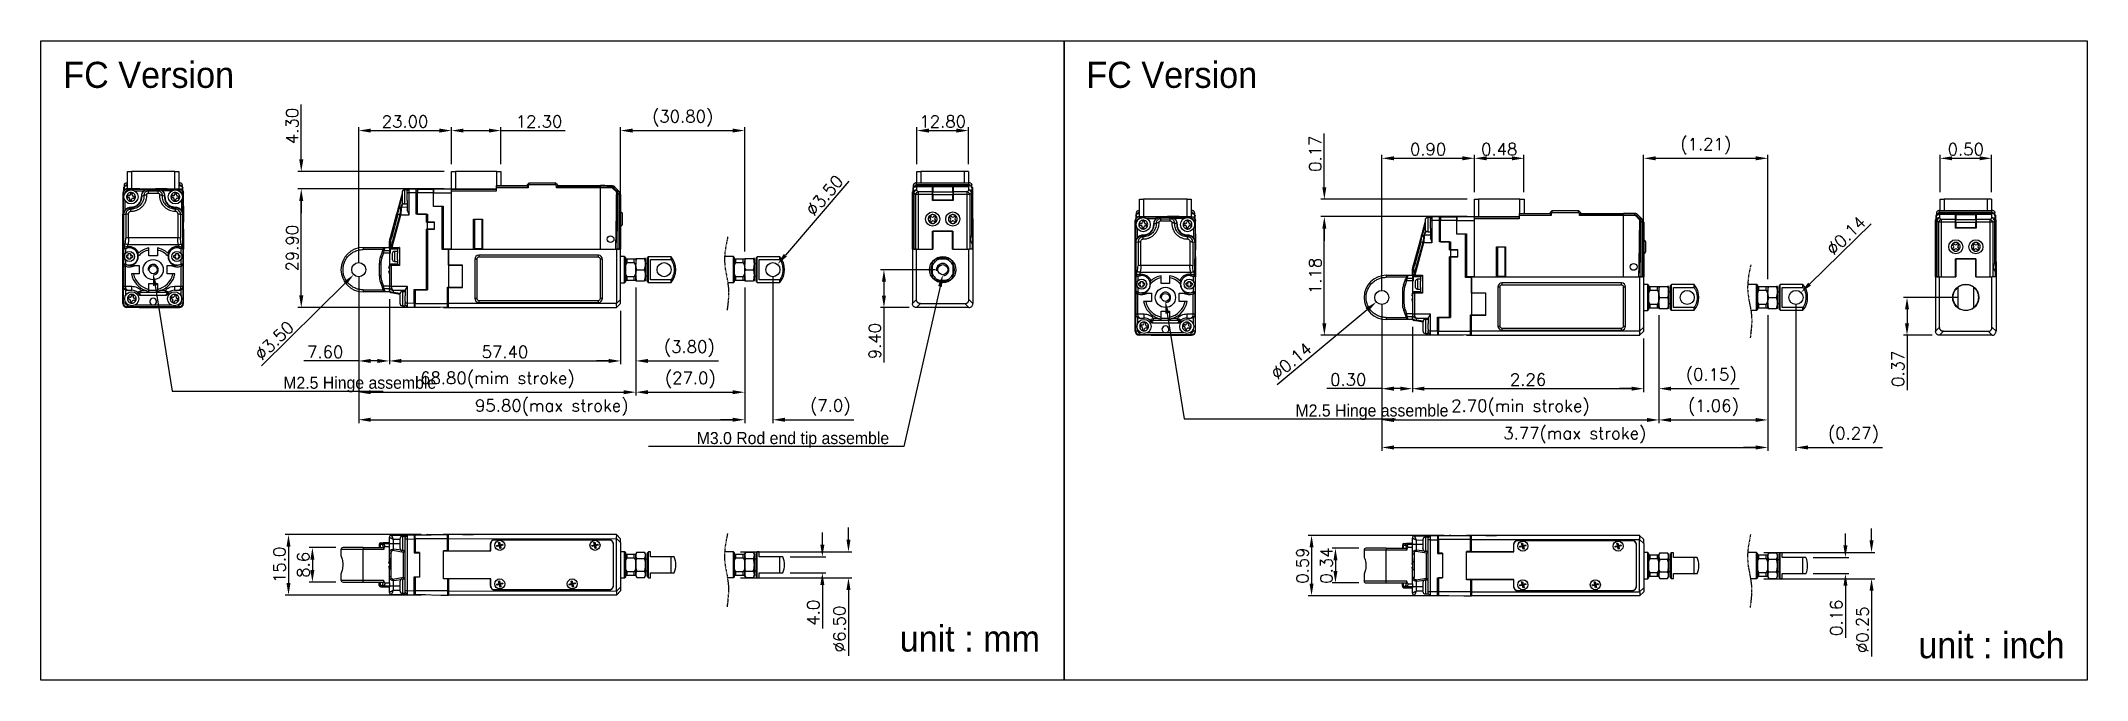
# Model space of a CAD drawing. Header units: millimetres. Extents: x 0 to 508, y 0 to 159.
import ezdxf
from ezdxf import colors
from ezdxf.entities.mleader import LeaderData, LeaderLine
from ezdxf.math import Vec2, Vec3

# ---------------------------------------------------------------- set-up
doc = ezdxf.new("R2010")
doc.units = ezdxf.units.MM
doc.header["$LTSCALE"] = 0.5
doc.linetypes.add('PHANTOM', pattern=[12.7, 6.35, -1.27, 1.27, -1.27, 1.27, -1.27])
doc.layers.add('Involute Gear', color=3, linetype='Continuous')
doc.styles.add('STYLE2', font='')
doc.styles.add('USER2', font='SIMPLEX.SHX')
doc.styles.get('STYLE2').set_extended_font_data('Gulim')
doc.dimstyles.new('BASE120', dxfattribs={"dimscale": 1.2, "dimtxt": 2.5, "dimasz": 2.5, "dimexe": 0.7, "dimexo": 1.5, "dimtad": 1, "dimzin": 1, "dimdsep": 46, "dimtxsty": 'USER2', "dimcen": 0, "dimclrd": 6, "dimclre": 6, "dimclrt": 3, "dimadec": 0, "dimazin": 0, "dimtfac": 1, "dimtofl": 0, "dimtmove": 0, "dimatfit": 3, "dimfxl": 1, "dimtolj": 1, "dimtzin": 0, "dimlwe": -1, "dimarcsym": 0})
doc.dimstyles.new('BASE120 inch', dxfattribs={"dimscale": 1.2, "dimtxt": 2.5, "dimasz": 2.5, "dimexe": 0.7, "dimexo": 1.5, "dimtad": 1, "dimlfac": 0.03937, "dimzin": 1, "dimdsep": 46, "dimtxsty": 'USER2', "dimcen": 0, "dimclrd": 6, "dimclre": 6, "dimclrt": 3, "dimadec": 0, "dimazin": 0, "dimtfac": 1, "dimtofl": 0, "dimtmove": 0, "dimatfit": 3, "dimfxl": 1, "dimtolj": 1, "dimtzin": 0, "dimlwe": -1, "dimarcsym": 0})

msp = doc.modelspace()

# ---------------------------------------------------------------- texts
at = {"color": 2, "char_height": 6.48, "attachment_point": 3, "style": 'STYLE2'}
for s, insert in [('FC Version', (47.942, 153.619)), ('FC Version', (301.877, 153.619)), ('unit : mm', (247.997, 13.58)), ('unit : inch', (502.275, 11.926))]:
    msp.add_mtext(s, dxfattribs=dict(at, insert=insert))

# ---------------------------------------------------------------- blocks, each defined once
blk = doc.blocks.new('*D40')
at = {"color": 6}
for p, q in [((100.08, 122.05), (63.78, 122.05)), ((99.13, 92.56), (63.78, 92.56))]:
    blk.add_line(p, q, dxfattribs=at)
at = {"color": 6, "lineweight": -2}
blk.add_line((64.62, 95.56), (64.62, 119.05), dxfattribs=at)
at = {"color": 6}
for points in [[(64.12, 119.05), (65.12, 119.05), (64.62, 122.05)], [(64.12, 95.56), (65.12, 95.56), (64.62, 92.56)]]:
    blk.add_solid(points, dxfattribs=at)
at = {"layer": 'Defpoints', "color": 0}
for p in [(64.62, 122.05), (101.88, 122.05), (100.93, 92.56)]:
    blk.add_point(p, dxfattribs=at)
at = {"color": 3, "insert": (62.37, 107.31), "char_height": 3, "attachment_point": 5, "rotation": 90, "style": 'USER2'}
blk.add_mtext('\\A1;29.90', dxfattribs=at)
blk = doc.blocks.new('*D41')
at = {"color": 6}
for p, q in [((78.88, 100.17), (78.88, 78.46)), ((86.48, 94.67), (86.48, 78.46))]:
    blk.add_line(p, q, dxfattribs=at)
at = {"color": 6, "lineweight": -2}
for p, q in [((78.88, 79.3), (65.24, 79.3)), ((83.48, 79.3), (81.88, 79.3))]:
    blk.add_line(p, q, dxfattribs=at)
at = {"color": 6}
for points in [[(81.88, 79.8), (81.88, 78.8), (78.88, 79.3)], [(83.48, 79.8), (83.48, 78.8), (86.48, 79.3)]]:
    blk.add_solid(points, dxfattribs=at)
at = {"layer": 'Defpoints', "color": 0}
for p in [(78.88, 101.97), (86.48, 96.47), (86.48, 79.3)]:
    blk.add_point(p, dxfattribs=at)
at = {"color": 3, "insert": (70.56, 81.55), "char_height": 3, "attachment_point": 5, "style": 'USER2'}
blk.add_mtext('\\A1;7.60', dxfattribs=at)
blk = doc.blocks.new('*D42')
at = {"color": 6}
for p, q in [((78.88, 100.17), (78.88, 63.85)), ((174.68, 97.57), (174.68, 63.85))]:
    blk.add_line(p, q, dxfattribs=at)
at = {"color": 6, "lineweight": -2}
blk.add_line((81.88, 64.69), (171.68, 64.69), dxfattribs=at)
at = {"color": 6}
for points in [[(81.88, 65.19), (81.88, 64.19), (78.88, 64.69)], [(171.68, 65.19), (171.68, 64.19), (174.68, 64.69)]]:
    blk.add_solid(points, dxfattribs=at)
at = {"layer": 'Defpoints', "color": 0}
for p in [(78.88, 101.97), (174.68, 99.37), (174.68, 64.69)]:
    blk.add_point(p, dxfattribs=at)
at = {"color": 3, "insert": (126.78, 67.73), "char_height": 3, "attachment_point": 5, "style": 'USER2'}
blk.add_mtext('\\A1;95.80(max stroke)', dxfattribs=at)
blk = doc.blocks.new('*D43')
at = {"color": 6}
for p, q in [((174.68, 97.57), (174.68, 63.85)), ((181.68, 100.17), (181.68, 63.85))]:
    blk.add_line(p, q, dxfattribs=at)
at = {"color": 6, "lineweight": -2}
for p, q in [((171.68, 64.69), (168.68, 64.69)), ((184.68, 64.69), (201.75, 64.69))]:
    blk.add_line(p, q, dxfattribs=at)
at = {"color": 6}
for points in [[(171.68, 65.19), (171.68, 64.19), (174.68, 64.69)], [(184.68, 65.19), (184.68, 64.19), (181.68, 64.69)]]:
    blk.add_solid(points, dxfattribs=at)
at = {"layer": 'Defpoints', "color": 0}
for p in [(181.68, 101.97), (174.68, 99.37), (181.68, 64.69)]:
    blk.add_point(p, dxfattribs=at)
at = {"color": 3, "insert": (195.93, 67.73), "char_height": 3, "attachment_point": 5, "style": 'USER2'}
blk.add_mtext('\\A1;(7.0)', dxfattribs=at)
blk = doc.blocks.new('*D44')
at = {"color": 6}
for p, q in [((73.18, 32.94), (66.54, 32.94)), ((73.18, 24.34), (66.54, 24.34))]:
    blk.add_line(p, q, dxfattribs=at)
at = {"color": 6, "lineweight": -2}
blk.add_line((67.38, 29.94), (67.38, 27.34), dxfattribs=at)
at = {"color": 6}
for points in [[(66.88, 29.94), (67.88, 29.94), (67.38, 32.94)], [(66.88, 27.34), (67.88, 27.34), (67.38, 24.34)]]:
    blk.add_solid(points, dxfattribs=at)
at = {"layer": 'Defpoints', "color": 0}
for p in [(74.98, 32.94), (67.38, 24.34), (74.98, 24.34)]:
    blk.add_point(p, dxfattribs=at)
at = {"color": 3, "insert": (65.13, 28.64), "char_height": 3, "attachment_point": 5, "rotation": 90, "style": 'USER2'}
blk.add_mtext('\\A1;8.6', dxfattribs=at)
blk = doc.blocks.new('*D45')
at = {"color": 6}
for p, q in [((94.34, 36.14), (60.61, 36.14)), ((94.34, 21.14), (60.61, 21.14))]:
    blk.add_line(p, q, dxfattribs=at)
at = {"color": 6, "lineweight": -2}
blk.add_line((61.45, 33.14), (61.45, 24.14), dxfattribs=at)
at = {"color": 6}
for points in [[(60.95, 33.14), (61.95, 33.14), (61.45, 36.14)], [(60.95, 24.14), (61.95, 24.14), (61.45, 21.14)]]:
    blk.add_solid(points, dxfattribs=at)
at = {"layer": 'Defpoints', "color": 0}
for p in [(96.14, 36.14), (61.45, 21.14), (96.14, 21.14)]:
    blk.add_point(p, dxfattribs=at)
at = {"color": 3, "insert": (59.2, 28.64), "char_height": 3, "attachment_point": 5, "rotation": 90, "style": 'USER2'}
blk.add_mtext('\\A1;15.0', dxfattribs=at)
blk = doc.blocks.new('*D46')
at = {"color": 6}
for p, q in [((147.68, 97.57), (147.68, 70.69)), ((78.88, 77.5), (78.88, 70.69))]:
    blk.add_line(p, q, dxfattribs=at)
at = {"color": 6, "lineweight": -2}
blk.add_line((81.88, 71.53), (144.68, 71.53), dxfattribs=at)
at = {"color": 6}
for points in [[(81.88, 72.03), (81.88, 71.03), (78.88, 71.53)], [(144.68, 72.03), (144.68, 71.03), (147.68, 71.53)]]:
    blk.add_solid(points, dxfattribs=at)
at = {"layer": 'Defpoints', "color": 0}
for p in [(147.68, 99.37), (78.88, 79.3), (147.68, 71.53)]:
    blk.add_point(p, dxfattribs=at)
at = {"color": 3, "insert": (113.28, 74.57), "char_height": 3, "attachment_point": 5, "style": 'USER2'}
blk.add_mtext('\\A1;68.80(mim stroke)', dxfattribs=at)
blk = doc.blocks.new('*D47')
at = {"color": 6}
for p, q in [((174.68, 97.57), (174.68, 70.69)), ((147.68, 73.33), (147.68, 72.37))]:
    blk.add_line(p, q, dxfattribs=at)
at = {"color": 6, "lineweight": -2}
blk.add_line((150.68, 71.53), (171.68, 71.53), dxfattribs=at)
at = {"color": 6}
for points in [[(150.68, 72.03), (150.68, 71.03), (147.68, 71.53)], [(171.68, 72.03), (171.68, 71.03), (174.68, 71.53)]]:
    blk.add_solid(points, dxfattribs=at)
at = {"layer": 'Defpoints', "color": 0}
for p in [(174.68, 99.37), (147.68, 71.53), (174.68, 71.53)]:
    blk.add_point(p, dxfattribs=at)
at = {"color": 3, "insert": (161.18, 74.57), "char_height": 3, "attachment_point": 5, "style": 'USER2'}
blk.add_mtext('\\A1;(27.0)', dxfattribs=at)
blk = doc.blocks.new('*D48')
at = {"color": 6, "lineweight": -2}
for p, q in [((193.96, 33.64), (193.96, 36.64)), ((193.96, 23.64), (193.96, 12.86))]:
    blk.add_line(p, q, dxfattribs=at)
at = {"color": 6}
for p, q in [((185.94, 30.64), (194.8, 30.64)), ((185.94, 26.64), (194.8, 26.64))]:
    blk.add_line(p, q, dxfattribs=at)
for points in [[(193.46, 33.64), (194.46, 33.64), (193.96, 30.64)], [(193.46, 23.64), (194.46, 23.64), (193.96, 26.64)]]:
    blk.add_solid(points, dxfattribs=at)
at = {"layer": 'Defpoints', "color": 0}
for p in [(184.14, 30.64), (184.14, 26.64), (193.96, 26.64)]:
    blk.add_point(p, dxfattribs=at)
at = {"color": 3, "insert": (191.71, 16.75), "char_height": 3, "attachment_point": 5, "rotation": 90, "style": 'USER2'}
blk.add_mtext('\\A1;4.0', dxfattribs=at)
blk = doc.blocks.new('*D49')
at = {"color": 6, "lineweight": -2}
for p, q in [((200.44, 34.89), (200.44, 37.89)), ((200.44, 22.39), (200.44, 6.03))]:
    blk.add_line(p, q, dxfattribs=at)
at = {"color": 6}
for p, q in [((173.68, 31.89), (201.28, 31.89)), ((173.68, 25.39), (201.28, 25.39))]:
    blk.add_line(p, q, dxfattribs=at)
for points in [[(199.94, 34.89), (200.94, 34.89), (200.44, 31.89)], [(199.94, 22.39), (200.94, 22.39), (200.44, 25.39)]]:
    blk.add_solid(points, dxfattribs=at)
at = {"layer": 'Defpoints', "color": 0}
for p in [(171.88, 31.89), (171.88, 25.39), (200.44, 25.39)]:
    blk.add_point(p, dxfattribs=at)
at = {"color": 3, "insert": (198.19, 12.71), "char_height": 3, "attachment_point": 5, "rotation": 90, "style": 'USER2'}
blk.add_mtext('\\A1;%%C6.50', dxfattribs=at)
blk = doc.blocks.new('*D50')
at = {"color": 6}
for p, q in [((147.68, 97.57), (147.68, 78.46)), ((143.88, 81.1), (143.88, 80.14))]:
    blk.add_line(p, q, dxfattribs=at)
at = {"color": 6, "lineweight": -2}
for p, q in [((140.88, 79.3), (137.88, 79.3)), ((150.68, 79.3), (168.18, 79.3))]:
    blk.add_line(p, q, dxfattribs=at)
at = {"color": 6}
for points in [[(140.88, 79.8), (140.88, 78.8), (143.88, 79.3)], [(150.68, 79.8), (150.68, 78.8), (147.68, 79.3)]]:
    blk.add_solid(points, dxfattribs=at)
at = {"layer": 'Defpoints', "color": 0}
for p in [(147.68, 99.37), (143.88, 79.3), (147.68, 79.3)]:
    blk.add_point(p, dxfattribs=at)
at = {"color": 3, "insert": (160.93, 82.34), "char_height": 3, "attachment_point": 5, "style": 'USER2'}
blk.add_mtext('\\A1;(3.80)', dxfattribs=at)
blk = doc.blocks.new('*D51')
at = {"color": 6}
for p, q in [((222.03, 101.97), (208.4, 101.97)), ((215.53, 92.55), (208.4, 92.55))]:
    blk.add_line(p, q, dxfattribs=at)
at = {"color": 6, "lineweight": -2}
for p, q in [((209.24, 98.97), (209.24, 95.55)), ((209.24, 92.55), (209.24, 78.91))]:
    blk.add_line(p, q, dxfattribs=at)
at = {"color": 6}
for points in [[(208.74, 98.97), (209.74, 98.97), (209.24, 101.97)], [(208.74, 95.55), (209.74, 95.55), (209.24, 92.55)]]:
    blk.add_solid(points, dxfattribs=at)
at = {"layer": 'Defpoints', "color": 0}
for p in [(209.24, 101.97), (223.83, 101.97), (217.33, 92.55)]:
    blk.add_point(p, dxfattribs=at)
at = {"color": 3, "insert": (206.99, 84.23), "char_height": 3, "attachment_point": 5, "rotation": 90, "style": 'USER2'}
blk.add_mtext('\\A1;9.40', dxfattribs=at)
blk = doc.blocks.new('*D52')
at = {"color": 6}
for p, q in [((86.48, 94.67), (86.48, 78.46)), ((143.88, 91.75), (143.88, 78.46))]:
    blk.add_line(p, q, dxfattribs=at)
at = {"color": 6, "lineweight": -2}
blk.add_line((89.48, 79.3), (140.88, 79.3), dxfattribs=at)
at = {"color": 6}
for points in [[(89.48, 79.8), (89.48, 78.8), (86.48, 79.3)], [(140.88, 79.8), (140.88, 78.8), (143.88, 79.3)]]:
    blk.add_solid(points, dxfattribs=at)
at = {"layer": 'Defpoints', "color": 0}
for p in [(86.48, 96.47), (143.88, 93.55), (143.88, 79.3)]:
    blk.add_point(p, dxfattribs=at)
at = {"color": 3, "insert": (115.18, 81.55), "char_height": 3, "attachment_point": 5, "style": 'USER2'}
blk.add_mtext('\\A1;57.40', dxfattribs=at)
blk = doc.blocks.new('*D53')
at = {"color": 6, "lineweight": -2}
blk.add_line((200.54, 123.99), (184.77, 105.58), dxfattribs=at)
at = {"color": 6}
blk.add_solid([(184.39, 105.9), (185.15, 105.25), (182.82, 103.3)], dxfattribs=at)
at = {"layer": 'Defpoints', "color": 0}
for p in [(182.82, 103.3), (180.54, 100.64)]:
    blk.add_point(p, dxfattribs=at)
at = {"color": 3, "insert": (194.49, 120.39), "char_height": 3, "attachment_point": 5, "rotation": 49.4183, "style": 'USER2'}
blk.add_mtext('\\A1;∅3.50', dxfattribs=at)
blk = doc.blocks.new('*D54')
at = {"color": 6}
for p, q in [((101.88, 128.15), (101.88, 137.37)), ((114.18, 128.15), (114.18, 137.37))]:
    blk.add_line(p, q, dxfattribs=at)
at = {"color": 6, "lineweight": -2}
for p, q in [((104.88, 136.53), (111.18, 136.53)), ((114.18, 136.53), (130.11, 136.53))]:
    blk.add_line(p, q, dxfattribs=at)
at = {"color": 6}
for points in [[(104.88, 137.03), (104.88, 136.03), (101.88, 136.53)], [(111.18, 137.03), (111.18, 136.03), (114.18, 136.53)]]:
    blk.add_solid(points, dxfattribs=at)
at = {"layer": 'Defpoints', "color": 0}
for p in [(114.18, 136.53), (101.88, 126.35), (114.18, 126.35)]:
    blk.add_point(p, dxfattribs=at)
at = {"color": 3, "insert": (123.64, 138.78), "char_height": 3, "attachment_point": 5, "style": 'USER2'}
blk.add_mtext('\\A1;12.30', dxfattribs=at)
blk = doc.blocks.new('*D55')
at = {"color": 6}
for p, q in [((78.88, 103.77), (78.88, 137.37)), ((101.88, 128.15), (101.88, 137.37))]:
    blk.add_line(p, q, dxfattribs=at)
at = {"color": 6, "lineweight": -2}
blk.add_line((81.88, 136.53), (98.88, 136.53), dxfattribs=at)
at = {"color": 6}
for points in [[(81.88, 137.03), (81.88, 136.03), (78.88, 136.53)], [(98.88, 137.03), (98.88, 136.03), (101.88, 136.53)]]:
    blk.add_solid(points, dxfattribs=at)
at = {"layer": 'Defpoints', "color": 0}
for p in [(101.88, 136.53), (101.88, 126.35), (78.88, 101.97)]:
    blk.add_point(p, dxfattribs=at)
at = {"color": 3, "insert": (90.38, 138.78), "char_height": 3, "attachment_point": 5, "style": 'USER2'}
blk.add_mtext('\\A1;23.00', dxfattribs=at)
blk = doc.blocks.new('*D56')
at = {"color": 6, "lineweight": -2}
for p, q in [((64.62, 129.35), (64.62, 143)), ((64.62, 119.05), (64.62, 116.05))]:
    blk.add_line(p, q, dxfattribs=at)
at = {"color": 6}
for p, q in [((100.08, 126.35), (63.78, 126.35)), ((100.08, 122.05), (63.78, 122.05))]:
    blk.add_line(p, q, dxfattribs=at)
for points in [[(64.12, 129.35), (65.12, 129.35), (64.62, 126.35)], [(64.12, 119.05), (65.12, 119.05), (64.62, 122.05)]]:
    blk.add_solid(points, dxfattribs=at)
at = {"layer": 'Defpoints', "color": 0}
for p in [(64.62, 122.05), (101.88, 126.35), (101.88, 122.05)]:
    blk.add_point(p, dxfattribs=at)
at = {"color": 3, "insert": (62.37, 137.68), "char_height": 3, "attachment_point": 5, "rotation": 90, "style": 'USER2'}
blk.add_mtext('\\A1;4.30', dxfattribs=at)
blk = doc.blocks.new('*D57')
at = {"color": 6}
for p, q in [((217.43, 128.15), (217.43, 137.37)), ((230.23, 128.15), (230.23, 137.37))]:
    blk.add_line(p, q, dxfattribs=at)
at = {"color": 6, "lineweight": -2}
blk.add_line((220.43, 136.53), (227.23, 136.53), dxfattribs=at)
at = {"color": 6}
for points in [[(220.43, 137.03), (220.43, 136.03), (217.43, 136.53)], [(227.23, 137.03), (227.23, 136.03), (230.23, 136.53)]]:
    blk.add_solid(points, dxfattribs=at)
at = {"layer": 'Defpoints', "color": 0}
for p in [(230.23, 136.53), (217.43, 126.35), (230.23, 126.35)]:
    blk.add_point(p, dxfattribs=at)
at = {"color": 3, "insert": (223.83, 138.78), "char_height": 3, "attachment_point": 5, "style": 'USER2'}
blk.add_mtext('\\A1;12.80', dxfattribs=at)
blk = doc.blocks.new('*D58')
at = {"color": 6, "lineweight": -2}
blk.add_line((54.76, 78.05), (75.51, 98.63), dxfattribs=at)
at = {"color": 6}
blk.add_solid([(75.15, 98.98), (75.86, 98.27), (77.64, 100.74)], dxfattribs=at)
at = {"layer": 'Defpoints', "color": 0}
for p in [(80.12, 103.2), (77.64, 100.74)]:
    blk.add_point(p, dxfattribs=at)
at = {"color": 3, "insert": (57.91, 84.35), "char_height": 3, "attachment_point": 5, "rotation": 44.7562, "style": 'USER2'}
blk.add_mtext('\\A1;∅3.50', dxfattribs=at)
blk = doc.blocks.new('*D59')
at = {"color": 6}
for p, q in [((354.01, 115.16), (317.71, 115.16)), ((353.06, 85.67), (317.71, 85.67))]:
    blk.add_line(p, q, dxfattribs=at)
at = {"color": 6, "lineweight": -2}
blk.add_line((318.55, 88.67), (318.55, 112.16), dxfattribs=at)
at = {"color": 6}
for points in [[(318.05, 112.16), (319.05, 112.16), (318.55, 115.16)], [(318.05, 88.67), (319.05, 88.67), (318.55, 85.67)]]:
    blk.add_solid(points, dxfattribs=at)
at = {"layer": 'Defpoints', "color": 0}
for p in [(318.55, 115.16), (355.81, 115.16), (354.86, 85.67)]:
    blk.add_point(p, dxfattribs=at)
at = {"color": 3, "insert": (316.3, 100.41), "char_height": 3, "attachment_point": 5, "rotation": 90, "style": 'USER2'}
blk.add_mtext('\\A1;1.18', dxfattribs=at)
blk = doc.blocks.new('*D60')
at = {"layer": 'Defpoints', "color": 0}
for p in [(332.81, 95.08), (340.41, 89.58), (340.41, 72.41)]:
    blk.add_point(p, dxfattribs=at)
at = {"layer": 'Involute Gear', "color": 6}
for p, q in [((332.81, 93.28), (332.81, 71.57)), ((340.41, 87.78), (340.41, 71.57))]:
    blk.add_line(p, q, dxfattribs=at)
at = {"layer": 'Involute Gear', "color": 6, "lineweight": -2}
for p, q in [((332.81, 72.41), (319.17, 72.41)), ((337.41, 72.41), (335.81, 72.41))]:
    blk.add_line(p, q, dxfattribs=at)
at = {"layer": 'Involute Gear', "color": 6}
for points in [[(335.81, 72.91), (335.81, 71.91), (332.81, 72.41)], [(337.41, 72.91), (337.41, 71.91), (340.41, 72.41)]]:
    blk.add_solid(points, dxfattribs=at)
at = {"layer": 'Involute Gear', "color": 3, "insert": (324.49, 74.66), "char_height": 3, "attachment_point": 5, "style": 'USER2'}
blk.add_mtext('\\A1;0.30', dxfattribs=at)
blk = doc.blocks.new('*D61')
at = {"color": 6}
for p, q in [((332.81, 93.28), (332.81, 56.96)), ((428.61, 90.68), (428.61, 56.96))]:
    blk.add_line(p, q, dxfattribs=at)
at = {"color": 6, "lineweight": -2}
blk.add_line((335.81, 57.8), (425.61, 57.8), dxfattribs=at)
at = {"color": 6}
for points in [[(335.81, 58.3), (335.81, 57.3), (332.81, 57.8)], [(425.61, 58.3), (425.61, 57.3), (428.61, 57.8)]]:
    blk.add_solid(points, dxfattribs=at)
at = {"layer": 'Defpoints', "color": 0}
for p in [(332.81, 95.08), (428.61, 92.48), (428.61, 57.8)]:
    blk.add_point(p, dxfattribs=at)
at = {"color": 3, "insert": (380.71, 60.84), "char_height": 3, "attachment_point": 5, "style": 'USER2'}
blk.add_mtext('\\A1;3.77(max stroke)', dxfattribs=at)
blk = doc.blocks.new('*D62')
at = {"color": 6}
for p, q in [((435.61, 93.28), (435.61, 56.96)), ((428.61, 90.68), (428.61, 56.96))]:
    blk.add_line(p, q, dxfattribs=at)
at = {"color": 6, "lineweight": -2}
for p, q in [((425.61, 57.8), (422.61, 57.8)), ((438.61, 57.8), (457.11, 57.8))]:
    blk.add_line(p, q, dxfattribs=at)
at = {"color": 6}
for points in [[(425.61, 58.3), (425.61, 57.3), (428.61, 57.8)], [(438.61, 58.3), (438.61, 57.3), (435.61, 57.8)]]:
    blk.add_solid(points, dxfattribs=at)
at = {"layer": 'Defpoints', "color": 0}
for p in [(428.61, 92.48), (435.61, 95.08), (435.61, 57.8)]:
    blk.add_point(p, dxfattribs=at)
at = {"color": 3, "insert": (449.86, 60.84), "char_height": 3, "attachment_point": 5, "style": 'USER2'}
blk.add_mtext('\\A1;(0.27)', dxfattribs=at)
blk = doc.blocks.new('*D63')
at = {"color": 6}
for p, q in [((327.11, 32.75), (320.47, 32.75)), ((327.11, 24.15), (320.47, 24.15))]:
    blk.add_line(p, q, dxfattribs=at)
at = {"color": 6, "lineweight": -2}
blk.add_line((321.31, 29.75), (321.31, 27.15), dxfattribs=at)
at = {"color": 6}
for points in [[(320.81, 29.75), (321.81, 29.75), (321.31, 32.75)], [(320.81, 27.15), (321.81, 27.15), (321.31, 24.15)]]:
    blk.add_solid(points, dxfattribs=at)
at = {"layer": 'Defpoints', "color": 0}
for p in [(328.91, 32.75), (321.31, 24.15), (328.91, 24.15)]:
    blk.add_point(p, dxfattribs=at)
at = {"color": 3, "insert": (319.06, 28.45), "char_height": 3, "attachment_point": 5, "rotation": 90, "style": 'USER2'}
blk.add_mtext('\\A1;0.34', dxfattribs=at)
blk = doc.blocks.new('*D64')
at = {"color": 6}
for p, q in [((348.27, 35.95), (314.54, 35.95)), ((348.27, 20.95), (314.54, 20.95))]:
    blk.add_line(p, q, dxfattribs=at)
at = {"color": 6, "lineweight": -2}
blk.add_line((315.38, 32.95), (315.38, 23.95), dxfattribs=at)
at = {"color": 6}
for points in [[(314.88, 32.95), (315.88, 32.95), (315.38, 35.95)], [(314.88, 23.95), (315.88, 23.95), (315.38, 20.95)]]:
    blk.add_solid(points, dxfattribs=at)
at = {"layer": 'Defpoints', "color": 0}
for p in [(350.07, 35.95), (315.38, 20.95), (350.07, 20.95)]:
    blk.add_point(p, dxfattribs=at)
at = {"color": 3, "insert": (313.13, 28.45), "char_height": 3, "attachment_point": 5, "rotation": 90, "style": 'USER2'}
blk.add_mtext('\\A1;0.59', dxfattribs=at)
blk = doc.blocks.new('*D65')
at = {"color": 6}
for p, q in [((401.61, 90.68), (401.61, 63.8)), ((332.81, 70.61), (332.81, 63.8))]:
    blk.add_line(p, q, dxfattribs=at)
at = {"color": 6, "lineweight": -2}
blk.add_line((335.81, 64.64), (398.61, 64.64), dxfattribs=at)
at = {"color": 6}
for points in [[(335.81, 65.14), (335.81, 64.14), (332.81, 64.64)], [(398.61, 65.14), (398.61, 64.14), (401.61, 64.64)]]:
    blk.add_solid(points, dxfattribs=at)
at = {"layer": 'Defpoints', "color": 0}
for p in [(401.61, 92.48), (332.81, 72.41), (401.61, 64.64)]:
    blk.add_point(p, dxfattribs=at)
at = {"color": 3, "insert": (367.21, 67.67), "char_height": 3, "attachment_point": 5, "style": 'USER2'}
blk.add_mtext('\\A1;2.70(min stroke)', dxfattribs=at)
blk = doc.blocks.new('*D66')
at = {"color": 6, "lineweight": -2}
for p, q in [((447.89, 33.45), (447.89, 36.45)), ((447.89, 23.45), (447.89, 10.52))]:
    blk.add_line(p, q, dxfattribs=at)
at = {"color": 6}
for p, q in [((439.88, 30.45), (448.73, 30.45)), ((439.88, 26.45), (448.73, 26.45))]:
    blk.add_line(p, q, dxfattribs=at)
for points in [[(447.39, 33.45), (448.39, 33.45), (447.89, 30.45)], [(447.39, 23.45), (448.39, 23.45), (447.89, 26.45)]]:
    blk.add_solid(points, dxfattribs=at)
at = {"layer": 'Defpoints', "color": 0}
for p in [(438.08, 30.45), (438.08, 26.45), (447.89, 26.45)]:
    blk.add_point(p, dxfattribs=at)
at = {"color": 3, "insert": (445.64, 15.48), "char_height": 3, "attachment_point": 5, "rotation": 90, "style": 'USER2'}
blk.add_mtext('\\A1;0.16', dxfattribs=at)
blk = doc.blocks.new('*D67')
at = {"color": 6, "lineweight": -2}
for p, q in [((454.37, 34.7), (454.37, 37.7)), ((454.37, 22.2), (454.37, 5.84))]:
    blk.add_line(p, q, dxfattribs=at)
at = {"color": 6}
for p, q in [((427.61, 31.7), (455.21, 31.7)), ((427.61, 25.2), (455.21, 25.2))]:
    blk.add_line(p, q, dxfattribs=at)
for points in [[(453.87, 34.7), (454.87, 34.7), (454.37, 31.7)], [(453.87, 22.2), (454.87, 22.2), (454.37, 25.2)]]:
    blk.add_solid(points, dxfattribs=at)
at = {"layer": 'Defpoints', "color": 0}
for p in [(425.81, 31.7), (425.81, 25.2), (454.37, 25.2)]:
    blk.add_point(p, dxfattribs=at)
at = {"color": 3, "insert": (452.12, 12.52), "char_height": 3, "attachment_point": 5, "rotation": 90, "style": 'USER2'}
blk.add_mtext('\\A1;%%C0.25', dxfattribs=at)
blk = doc.blocks.new('*D68')
at = {"layer": 'Defpoints', "color": 0}
for p in [(401.61, 92.48), (397.81, 72.41), (401.61, 72.41)]:
    blk.add_point(p, dxfattribs=at)
at = {"layer": 'Involute Gear', "color": 6}
for p, q in [((401.61, 90.68), (401.61, 71.57)), ((397.81, 74.21), (397.81, 73.25))]:
    blk.add_line(p, q, dxfattribs=at)
at = {"layer": 'Involute Gear', "color": 6, "lineweight": -2}
for p, q in [((394.81, 72.41), (391.81, 72.41)), ((404.61, 72.41), (421.54, 72.41))]:
    blk.add_line(p, q, dxfattribs=at)
at = {"layer": 'Involute Gear', "color": 6}
for points in [[(394.81, 72.91), (394.81, 71.91), (397.81, 72.41)], [(404.61, 72.91), (404.61, 71.91), (401.61, 72.41)]]:
    blk.add_solid(points, dxfattribs=at)
at = {"layer": 'Involute Gear', "color": 3, "insert": (414.58, 75.44), "char_height": 3, "attachment_point": 5, "style": 'USER2'}
blk.add_mtext('\\A1;(0.15)', dxfattribs=at)
blk = doc.blocks.new('*D69')
at = {"color": 6}
for p, q in [((475.97, 95.08), (462.34, 95.08)), ((469.46, 85.66), (462.34, 85.66))]:
    blk.add_line(p, q, dxfattribs=at)
at = {"color": 6, "lineweight": -2}
for p, q in [((463.18, 92.08), (463.18, 88.66)), ((463.18, 85.66), (463.18, 72.02))]:
    blk.add_line(p, q, dxfattribs=at)
at = {"color": 6}
for points in [[(462.68, 92.08), (463.68, 92.08), (463.18, 95.08)], [(462.68, 88.66), (463.68, 88.66), (463.18, 85.66)]]:
    blk.add_solid(points, dxfattribs=at)
at = {"layer": 'Defpoints', "color": 0}
for p in [(463.18, 95.08), (477.77, 95.08), (471.26, 85.66)]:
    blk.add_point(p, dxfattribs=at)
at = {"color": 3, "insert": (460.93, 77.34), "char_height": 3, "attachment_point": 5, "rotation": 90, "style": 'USER2'}
blk.add_mtext('\\A1;0.37', dxfattribs=at)
blk = doc.blocks.new('*D70')
at = {"layer": 'Defpoints', "color": 0}
for p in [(340.41, 89.58), (397.81, 86.66), (397.81, 72.41)]:
    blk.add_point(p, dxfattribs=at)
at = {"layer": 'Involute Gear', "color": 6}
for p, q in [((340.41, 87.78), (340.41, 71.57)), ((397.81, 84.86), (397.81, 71.57))]:
    blk.add_line(p, q, dxfattribs=at)
at = {"layer": 'Involute Gear', "color": 6, "lineweight": -2}
blk.add_line((343.41, 72.41), (394.81, 72.41), dxfattribs=at)
at = {"layer": 'Involute Gear', "color": 6}
for points in [[(343.41, 72.91), (343.41, 71.91), (340.41, 72.41)], [(394.81, 72.91), (394.81, 71.91), (397.81, 72.41)]]:
    blk.add_solid(points, dxfattribs=at)
at = {"layer": 'Involute Gear', "color": 3, "insert": (369.11, 74.66), "char_height": 3, "attachment_point": 5, "style": 'USER2'}
blk.add_mtext('\\A1;2.26', dxfattribs=at)
blk = doc.blocks.new('*D71')
at = {"layer": 'Defpoints', "color": 0}
for p in [(368.11, 129.64), (355.81, 119.46), (368.11, 119.46)]:
    blk.add_point(p, dxfattribs=at)
at = {"layer": 'Involute Gear', "color": 6}
for p, q in [((355.81, 121.26), (355.81, 130.48)), ((368.11, 121.26), (368.11, 130.48))]:
    blk.add_line(p, q, dxfattribs=at)
at = {"layer": 'Involute Gear', "color": 6, "lineweight": -2}
blk.add_line((358.81, 129.64), (365.11, 129.64), dxfattribs=at)
at = {"layer": 'Involute Gear', "color": 6}
for points in [[(358.81, 130.14), (358.81, 129.14), (355.81, 129.64)], [(365.11, 130.14), (365.11, 129.14), (368.11, 129.64)]]:
    blk.add_solid(points, dxfattribs=at)
at = {"layer": 'Involute Gear', "color": 3, "insert": (361.96, 131.89), "char_height": 3, "attachment_point": 5, "style": 'USER2'}
blk.add_mtext('\\A1;0.48', dxfattribs=at)
blk = doc.blocks.new('*D72')
at = {"color": 6}
for p, q in [((332.81, 96.88), (332.81, 130.48)), ((355.81, 121.26), (355.81, 130.48))]:
    blk.add_line(p, q, dxfattribs=at)
at = {"color": 6, "lineweight": -2}
blk.add_line((335.81, 129.64), (352.81, 129.64), dxfattribs=at)
at = {"color": 6}
for points in [[(335.81, 130.14), (335.81, 129.14), (332.81, 129.64)], [(352.81, 130.14), (352.81, 129.14), (355.81, 129.64)]]:
    blk.add_solid(points, dxfattribs=at)
at = {"layer": 'Defpoints', "color": 0}
for p in [(355.81, 129.64), (355.81, 119.46), (332.81, 95.08)]:
    blk.add_point(p, dxfattribs=at)
at = {"color": 3, "insert": (344.31, 131.89), "char_height": 3, "attachment_point": 5, "style": 'USER2'}
blk.add_mtext('\\A1;0.90', dxfattribs=at)
blk = doc.blocks.new('*D73')
at = {"layer": 'Defpoints', "color": 0}
for p in [(355.81, 119.46), (318.55, 115.16), (355.81, 115.16)]:
    blk.add_point(p, dxfattribs=at)
at = {"layer": 'Involute Gear', "color": 6, "lineweight": -2}
for p, q in [((318.55, 122.46), (318.55, 135.82)), ((318.55, 112.16), (318.55, 109.16))]:
    blk.add_line(p, q, dxfattribs=at)
at = {"layer": 'Involute Gear', "color": 6}
for p, q in [((354.01, 119.46), (317.71, 119.46)), ((354.01, 115.16), (317.71, 115.16))]:
    blk.add_line(p, q, dxfattribs=at)
for points in [[(318.05, 122.46), (319.05, 122.46), (318.55, 119.46)], [(318.05, 112.16), (319.05, 112.16), (318.55, 115.16)]]:
    blk.add_solid(points, dxfattribs=at)
at = {"layer": 'Involute Gear', "color": 3, "insert": (316.3, 130.78), "char_height": 3, "attachment_point": 5, "rotation": 90, "style": 'USER2'}
blk.add_mtext('\\A1;0.17', dxfattribs=at)
blk = doc.blocks.new('*D74')
at = {"color": 6}
for p, q in [((471.37, 121.26), (471.37, 130.48)), ((484.17, 121.26), (484.17, 130.48))]:
    blk.add_line(p, q, dxfattribs=at)
at = {"color": 6, "lineweight": -2}
blk.add_line((474.37, 129.64), (481.17, 129.64), dxfattribs=at)
at = {"color": 6}
for points in [[(474.37, 130.14), (474.37, 129.14), (471.37, 129.64)], [(481.17, 130.14), (481.17, 129.14), (484.17, 129.64)]]:
    blk.add_solid(points, dxfattribs=at)
at = {"layer": 'Defpoints', "color": 0}
for p in [(484.17, 129.64), (471.37, 119.46), (484.17, 119.46)]:
    blk.add_point(p, dxfattribs=at)
at = {"color": 3, "insert": (477.77, 131.89), "char_height": 3, "attachment_point": 5, "style": 'USER2'}
blk.add_mtext('\\A1;0.50', dxfattribs=at)
blk = doc.blocks.new('*D75')
at = {"layer": 'Defpoints', "color": 0}
for p in [(331.47, 93.96), (334.16, 96.2)]:
    blk.add_point(p, dxfattribs=at)
at = {"layer": 'Involute Gear', "color": 6, "lineweight": -2}
blk.add_line((306.83, 73.43), (329.16, 92.04), dxfattribs=at)
at = {"layer": 'Involute Gear', "color": 6}
blk.add_solid([(328.84, 92.42), (329.49, 91.65), (331.47, 93.96)], dxfattribs=at)
at = {"layer": 'Involute Gear', "color": 3, "insert": (310.36, 79.3), "char_height": 3, "attachment_point": 5, "rotation": 39.8019, "style": 'USER2'}
blk.add_mtext('\\A1;∅0.14', dxfattribs=at)
blk = doc.blocks.new('*D76')
at = {"color": 6, "lineweight": -2}
blk.add_line((454.24, 113.35), (439, 98.41), dxfattribs=at)
at = {"color": 6}
blk.add_solid([(438.65, 98.76), (439.35, 98.05), (436.86, 96.3)], dxfattribs=at)
at = {"layer": 'Defpoints', "color": 0}
for p in [(434.36, 93.85), (436.86, 96.3)]:
    blk.add_point(p, dxfattribs=at)
at = {"color": 3, "insert": (448.05, 110.43), "char_height": 3, "attachment_point": 5, "rotation": 44.4487, "style": 'USER2'}
blk.add_mtext('\\A1;∅0.14', dxfattribs=at)
blk = doc.blocks.new('*D77')
at = {"layer": 'Defpoints', "color": 0}
for p in [(174.68, 136.53), (143.88, 107.05), (174.68, 104.72)]:
    blk.add_point(p, dxfattribs=at)
at = {"layer": 'Involute Gear', "color": 6}
for p, q in [((143.88, 108.85), (143.88, 137.37)), ((174.68, 106.52), (174.68, 137.37))]:
    blk.add_line(p, q, dxfattribs=at)
at = {"layer": 'Involute Gear', "color": 6, "lineweight": -2}
blk.add_line((146.88, 136.53), (171.68, 136.53), dxfattribs=at)
at = {"layer": 'Involute Gear', "color": 6}
for points in [[(146.88, 137.03), (146.88, 136.03), (143.88, 136.53)], [(171.68, 137.03), (171.68, 136.03), (174.68, 136.53)]]:
    blk.add_solid(points, dxfattribs=at)
at = {"layer": 'Involute Gear', "color": 3, "insert": (159.28, 139.56), "char_height": 3, "attachment_point": 5, "style": 'USER2'}
blk.add_mtext('\\A1;(30.80)', dxfattribs=at)
blk = doc.blocks.new('*D78')
at = {"layer": 'Defpoints', "color": 0}
for p in [(428.61, 129.64), (397.81, 100.16), (428.61, 97.83)]:
    blk.add_point(p, dxfattribs=at)
at = {"layer": 'Involute Gear', "color": 6}
for p, q in [((397.81, 101.96), (397.81, 130.48)), ((428.61, 99.63), (428.61, 130.48))]:
    blk.add_line(p, q, dxfattribs=at)
at = {"layer": 'Involute Gear', "color": 6, "lineweight": -2}
blk.add_line((400.81, 129.64), (425.61, 129.64), dxfattribs=at)
at = {"layer": 'Involute Gear', "color": 6}
for points in [[(400.81, 130.14), (400.81, 129.14), (397.81, 129.64)], [(425.61, 130.14), (425.61, 129.14), (428.61, 129.64)]]:
    blk.add_solid(points, dxfattribs=at)
at = {"layer": 'Involute Gear', "color": 3, "insert": (413.21, 132.67), "char_height": 3, "attachment_point": 5, "style": 'USER2'}
blk.add_mtext('\\A1;(1.21)', dxfattribs=at)
blk = doc.blocks.new('*D79')
at = {"layer": 'Defpoints', "color": 0}
for p in [(401.61, 88.69), (428.61, 88.69), (428.61, 64.64)]:
    blk.add_point(p, dxfattribs=at)
at = {"layer": 'Involute Gear', "color": 6}
for p, q in [((401.61, 86.89), (401.61, 63.8)), ((428.61, 86.89), (428.61, 63.8))]:
    blk.add_line(p, q, dxfattribs=at)
at = {"layer": 'Involute Gear', "color": 6, "lineweight": -2}
blk.add_line((404.61, 64.64), (425.61, 64.64), dxfattribs=at)
at = {"layer": 'Involute Gear', "color": 6}
for points in [[(404.61, 65.14), (404.61, 64.14), (401.61, 64.64)], [(425.61, 65.14), (425.61, 64.14), (428.61, 64.64)]]:
    blk.add_solid(points, dxfattribs=at)
at = {"layer": 'Involute Gear', "color": 3, "insert": (415.11, 67.67), "char_height": 3, "attachment_point": 5, "style": 'USER2'}
blk.add_mtext('\\A1;(1.06)', dxfattribs=at)

# ---------------------------------------------------------------- dimensions: what is measured, and where the dimension line sits
dim = msp.add_linear_dim(base=(64.616, 122.054), p1=(101.879, 126.354), p2=(101.879, 122.054), angle=90, dimstyle='BASE120')
dim.commit()
dim.dimension.update_dxf_attribs({"geometry": '*D56', "text_midpoint": (64.616, 137.675), "dimtype": 160})
for base, p1, p2, text, dimstyle, picture, middle in [((101.879, 136.528), (78.879, 101.972), (101.879, 126.354), '23.00', 'BASE120', '*D55', (90.379, 138.778)), ((355.814, 129.636), (332.814, 95.079), (355.814, 119.462), '0.90', 'BASE120', '*D72', (344.314, 131.886)), ((484.17, 129.636), (471.37, 119.462), (484.17, 119.462), '0.50', 'BASE120', '*D74', (477.77, 131.886)), ((174.679, 64.694), (78.879, 101.972), (174.679, 99.369), '95.80(max stroke)', 'BASE120 inch', '*D42', (126.779, 67.73)), ((147.679, 71.531), (78.879, 79.301), (147.679, 99.369), '68.80(mim stroke)', 'BASE120', '*D46', (113.279, 74.567)), ((147.679, 79.301), (143.879, 79.301), (147.679, 99.369), '(<>)', 'BASE120', '*D50', (160.929, 82.337)), ((174.679, 71.531), (147.679, 71.531), (174.679, 99.369), '(27.0)', 'BASE120', '*D47', (161.179, 74.567)), ((428.614, 57.802), (332.814, 95.079), (428.614, 92.477), '3.77(max stroke)', 'BASE120 inch', '*D61', (380.714, 60.838)), ((401.614, 64.639), (332.814, 72.409), (401.614, 92.477), '2.70(min stroke)', 'BASE120', '*D65', (367.214, 67.674))]:
    dim = msp.add_linear_dim(base=base, p1=p1, p2=p2, text=text, dimstyle=dimstyle)
    dim.commit()
    dim.dimension.update_dxf_attribs({"geometry": picture, "text_midpoint": middle})
for base, p1, p2, picture, middle in [((114.179, 136.528), (101.879, 126.354), (114.179, 126.354), '*D54', (123.643, 138.778)), ((143.879, 79.301), (86.479, 96.472), (143.879, 93.554), '*D52', (115.179, 81.551))]:
    dim = msp.add_linear_dim(base=base, p1=p1, p2=p2, dimstyle='BASE120')
    dim.commit()
    dim.dimension.update_dxf_attribs({"geometry": picture, "text_midpoint": middle})
dim = msp.add_linear_dim(base=(230.235, 136.528), p1=(217.435, 126.354), p2=(230.235, 126.354), dimstyle='BASE120')
dim.commit()
dim.dimension.update_dxf_attribs({"geometry": '*D57', "text_midpoint": (223.835, 136.528), "dimtype": 160})
for base, p1, p2, text, dimstyle, picture, middle in [((64.616, 122.054), (100.929, 92.558), (101.879, 122.054), '29.90', 'BASE120 inch', '*D40', (62.366, 107.306)), ((318.551, 115.162), (354.864, 85.665), (355.814, 115.162), '1.18', 'BASE120 inch', '*D59', (316.301, 100.414)), ((61.449, 21.141), (96.138, 36.141), (96.138, 21.141), '15.0', 'BASE120 inch', '*D45', (59.199, 28.641)), ((200.44, 25.391), (171.879, 31.891), (171.879, 25.391), '%%C<>', 'BASE120', '*D49', (198.19, 12.712)), ((193.96, 26.641), (184.145, 30.641), (184.145, 26.641), '4.0', 'BASE120', '*D48', (191.71, 16.748)), ((315.384, 20.949), (350.073, 35.949), (350.073, 20.949), '0.59', 'BASE120 inch', '*D64', (313.134, 28.449)), ((454.375, 25.199), (425.814, 31.699), (425.814, 25.199), '%%C0.25', 'BASE120', '*D67', (452.125, 12.52)), ((447.895, 26.449), (438.08, 30.449), (438.08, 26.449), '0.16', 'BASE120', '*D66', (445.645, 15.485))]:
    dim = msp.add_linear_dim(base=base, p1=p1, p2=p2, angle=90, text=text, dimstyle=dimstyle)
    dim.commit()
    dim.dimension.update_dxf_attribs({"geometry": picture, "text_midpoint": middle})
for p1, p2, dimstyle, picture, middle in [((180.54, 100.643), (182.817, 103.301), 'BASE120', '*D53', (196.197, 118.922)), ((434.364, 93.854), (436.863, 96.305), 'BASE120 inch', '*D76', (449.621, 108.82)), ((80.122, 103.204), (77.637, 100.74), 'BASE120', '*D58', (59.498, 82.755))]:
    dim = msp.add_diameter_dim_2p(p1=p1, p2=p2, dimstyle=dimstyle)
    dim.commit()
    dim.dimension.update_dxf_attribs({"geometry": picture, "text_midpoint": middle, "dimtype": 163})
for base, p1, p2, text, dimstyle, picture, middle in [((86.479, 79.301), (78.879, 101.972), (86.479, 96.472), '7.60', 'BASE120 inch', '*D41', (70.558, 79.301)), ((181.678, 64.694), (174.679, 99.369), (181.678, 101.972), '(7.0)', 'BASE120', '*D43', (195.928, 64.694)), ((435.613, 57.802), (428.614, 92.477), (435.613, 95.079), '(0.27)', 'BASE120', '*D62', (449.863, 57.802))]:
    dim = msp.add_linear_dim(base=base, p1=p1, p2=p2, text=text, dimstyle=dimstyle)
    dim.commit()
    dim.dimension.update_dxf_attribs({"geometry": picture, "text_midpoint": middle, "dimtype": 160})
for base, p1, p2, text, dimstyle, picture, middle in [((209.244, 101.971), (217.33, 92.553), (223.835, 101.971), '9.40', 'BASE120', '*D51', (209.244, 84.232)), ((463.179, 95.079), (471.265, 85.661), (477.77, 95.079), '0.37', 'BASE120', '*D69', (463.179, 77.339)), ((67.379, 24.341), (74.979, 32.941), (74.979, 24.341), '8.6', 'BASE120 inch', '*D44', (67.379, 28.641)), ((321.314, 24.149), (328.914, 32.749), (328.914, 24.149), '0.34', 'BASE120 inch', '*D63', (321.314, 28.449))]:
    dim = msp.add_linear_dim(base=base, p1=p1, p2=p2, angle=90, text=text, dimstyle=dimstyle)
    dim.commit()
    dim.dimension.update_dxf_attribs({"geometry": picture, "text_midpoint": middle, "dimtype": 160})
at = {"layer": 'Involute Gear', "color": 6}
for base, p1, p2, dimstyle, picture, middle in [((174.679, 136.528), (143.879, 107.054), (174.679, 104.722), 'BASE120', '*D77', (159.279, 139.564)), ((428.614, 129.636), (397.814, 100.162), (428.614, 97.829), 'BASE120 inch', '*D78', (413.214, 132.672)), ((401.614, 72.409), (397.814, 72.409), (401.614, 92.477), 'BASE120 inch', '*D68', (414.578, 75.444)), ((428.614, 64.639), (401.614, 88.688), (428.614, 88.688), 'BASE120 inch', '*D79', (415.114, 67.674))]:
    dim = msp.add_linear_dim(base=base, p1=p1, p2=p2, text='(<>)', dimstyle=dimstyle, dxfattribs=at)
    dim.commit()
    dim.dimension.update_dxf_attribs({"geometry": picture, "text_midpoint": middle})
dim = msp.add_linear_dim(base=(318.551, 115.162), p1=(355.814, 119.462), p2=(355.814, 115.162), angle=90, dimstyle='BASE120 inch', dxfattribs=at)
dim.commit()
dim.dimension.update_dxf_attribs({"geometry": '*D73', "text_midpoint": (318.551, 130.783), "dimtype": 160})
for base, p1, p2, picture, middle in [((368.114, 129.636), (355.814, 119.462), (368.114, 119.462), '*D71', (361.964, 131.886)), ((397.814, 72.409), (340.414, 89.579), (397.814, 86.662), '*D70', (369.114, 74.659))]:
    dim = msp.add_linear_dim(base=base, p1=p1, p2=p2, dimstyle='BASE120 inch', dxfattribs=at)
    dim.commit()
    dim.dimension.update_dxf_attribs({"geometry": picture, "text_midpoint": middle})
dim = msp.add_diameter_dim_2p(p1=(334.159, 96.2), p2=(331.47, 93.959), dimstyle='BASE120 inch', dxfattribs=at)
dim.commit()
dim.dimension.update_dxf_attribs({"geometry": '*D75', "text_midpoint": (311.8, 77.57), "dimtype": 163})
dim = msp.add_linear_dim(base=(340.414, 72.409), p1=(332.814, 95.079), p2=(340.414, 89.579), text='0.30', dimstyle='BASE120 inch', dxfattribs=at)
dim.commit()
dim.dimension.update_dxf_attribs({"geometry": '*D60', "text_midpoint": (324.493, 72.409), "dimtype": 160})

# ---------------------------------------------------------------- linework, layer by layer
at = {"color": 7, "linetype": 'Continuous', "lineweight": 25}
for p, q in [((20.492, 122.267), (20.485, 121.512)), ((20.626, 122.305), (20.615, 121.706)), ((20.63, 122.554), (20.626, 122.305)), ((20.697, 122.554), (20.63, 122.554)), ((21.359, 123.554), (21.359, 123.054)), ((21.359, 123.554), (21.459, 123.554)), ((21.459, 123.054), (21.359, 123.054)), ((21.359, 122.054), (24.359, 122.054)), ((24.509, 122.029), (21.359, 122.029)), ((21.359, 122.005), (21.359, 121.973)), ((28.409, 122.005), (21.359, 122.005)), ((21.359, 121.973), (26.655, 121.973)), ((21.359, 121.973), (21.359, 121.566)), ((21.459, 122.054), (21.459, 126.354)), ((22.459, 126.354), (22.459, 122.054)), ((33.259, 126.354), (22.459, 126.354)), ((24.359, 122.029), (24.359, 122.054)), ((24.359, 122.054), (31.059, 122.054)), ((24.509, 122.038), (24.509, 122.029)), ((26.655, 121.962), (26.655, 121.973)), ((26.655, 121.962), (29.064, 121.962)), ((26.655, 121.9), (26.655, 121.52)), ((26.655, 121.9), (29.064, 121.9)), ((31.309, 122.045), (28.409, 122.045)), ((28.409, 122.045), (28.409, 122.005)), ((29.064, 121.973), (29.064, 121.962)), ((29.064, 121.973), (34.359, 121.973)), ((29.064, 121.52), (29.064, 121.9)), ((31.059, 122.054), (34.359, 122.054)), ((31.059, 122.054), (31.059, 122.045)), ((31.309, 122.005), (31.309, 122.045)), ((34.359, 122.008), (31.309, 122.008)), ((31.309, 122.005), (34.359, 122.005)), ((33.259, 122.054), (33.259, 126.354)), ((34.259, 126.354), (34.259, 122.054)), ((34.259, 123.554), (34.359, 123.554)), ((34.359, 123.054), (34.259, 123.054)), ((34.359, 123.554), (34.359, 123.054)), ((34.359, 122.005), (34.359, 121.973)), ((34.359, 121.973), (34.359, 121.566)), ((35.093, 122.305), (35.104, 121.706)), ((35.233, 121.512), (35.227, 122.267)), ((90.529, 121.9), (90.404, 121.804)), ((90.529, 121.9), (90.404, 121.804)), ((90.404, 121.804), (90.529, 121.9)), ((91.329, 121.973), (90.707, 121.962)), ((91.329, 121.973), (90.929, 121.566)), ((93.179, 122.005), (91.329, 121.973)), ((91.329, 121.973), (91.329, 121.054)), ((93.179, 122.005), (95.479, 122.045)), ((93.179, 121.054), (93.179, 122.005)), ((93.429, 121.959), (97.479, 122.008)), ((93.429, 121.959), (93.429, 121.054)), ((95.479, 122.045), (95.479, 121.984)), ((97.479, 122.054), (112.979, 122.054)), ((97.479, 121.054), (97.479, 122.008)), ((101.879, 122.054), (101.879, 126.354)), ((112.979, 121.922), (101.879, 121.922)), ((102.879, 126.354), (102.879, 122.054)), ((113.179, 126.354), (102.879, 126.354)), ((113.174, 122.854), (112.96, 122.854)), ((120.68, 122.739), (112.979, 122.738)), ((112.979, 122.305), (112.979, 121.497)), ((120.913, 122.305), (112.979, 122.305)), ((113.179, 122.852), (113.179, 126.354)), ((113.179, 122.854), (120.679, 122.854)), ((114.179, 126.354), (114.179, 122.854)), ((121.179, 123.554), (120.679, 123.054)), ((120.909, 122.554), (120.841, 122.554)), ((120.909, 122.554), (120.913, 122.305)), ((127.825, 123.011), (121.033, 123.011)), ((121.179, 123.451), (121.179, 123.554)), ((121.179, 123.554), (127.679, 123.554)), ((127.679, 123.451), (121.179, 123.451)), ((128.179, 123.054), (127.679, 123.554)), ((127.945, 122.305), (127.95, 122.554)), ((138.879, 122.305), (127.945, 122.305)), ((127.95, 122.554), (128.017, 122.554)), ((128.179, 122.854), (138.879, 122.854)), ((128.179, 122.739), (138.879, 122.738)), ((138.879, 122.854), (138.879, 122.44)), ((141.665, 122.486), (138.879, 122.44)), ((138.879, 122.267), (138.879, 122.305)), ((141.668, 122.299), (138.879, 122.267)), ((138.879, 107.054), (138.879, 122.267)), ((141.665, 122.486), (141.665, 122.83)), ((142.782, 121.371), (141.982, 122.171)), ((142.914, 121.503), (142.114, 122.303)), ((142.336, 122.597), (142.372, 122.561)), ((142.372, 122.561), (143.172, 121.761)), ((216.335, 107.054), (216.467, 122.267)), ((216.492, 122.299), (216.467, 122.267)), ((216.494, 121.371), (216.494, 122.171)), ((216.531, 122.444), (216.502, 122.405)), ((216.559, 122.486), (216.524, 122.44)), ((216.562, 121.503), (216.562, 122.303)), ((216.605, 122.538), (216.605, 122.554)), ((216.605, 122.554), (216.621, 122.554)), ((217.13, 122.829), (217.335, 122.854)), ((217.335, 123.054), (217.335, 123.554)), ((217.335, 123.554), (230.335, 123.554)), ((230.335, 123.054), (217.335, 123.054)), ((217.335, 122.854), (230.335, 122.854)), ((217.335, 122.854), (221.285, 122.854)), ((217.335, 122.828), (217.335, 122.561)), ((221.285, 122.828), (217.335, 122.828)), ((217.335, 122.561), (217.335, 121.761)), ((221.285, 122.561), (217.335, 122.561)), ((217.435, 123.554), (217.435, 126.354)), ((229.235, 126.354), (218.435, 126.354)), ((218.435, 126.354), (218.435, 123.554)), ((221.285, 122.828), (221.285, 122.854)), ((221.285, 122.561), (221.285, 122.828)), ((221.285, 121.347), (221.285, 122.561)), ((221.285, 122.298), (221.335, 122.298)), ((221.335, 122.254), (221.285, 122.254)), ((221.357, 122.854), (221.335, 122.81)), ((221.335, 122.254), (221.335, 122.81)), ((221.335, 122.81), (221.339, 122.802)), ((221.335, 120.446), (221.335, 122.254)), ((221.339, 122.802), (226.331, 122.802)), ((221.343, 122.597), (221.354, 121.347)), ((221.343, 122.597), (226.326, 122.597)), ((226.313, 122.854), (221.357, 122.854)), ((226.335, 122.81), (226.313, 122.854)), ((226.316, 121.347), (226.326, 122.597)), ((226.331, 122.802), (226.335, 122.81)), ((226.335, 122.81), (226.335, 122.254)), ((226.335, 122.298), (226.385, 122.298)), ((226.335, 122.254), (226.335, 120.446)), ((226.335, 122.254), (226.385, 122.254)), ((226.385, 122.854), (230.335, 122.854)), ((226.385, 122.828), (226.385, 122.854)), ((226.385, 122.828), (226.385, 122.561)), ((230.335, 122.828), (226.385, 122.828)), ((226.385, 122.561), (226.385, 121.347)), ((230.335, 122.561), (226.385, 122.561)), ((229.235, 123.554), (229.235, 126.354)), ((230.235, 126.354), (230.235, 123.554)), ((230.335, 123.054), (230.335, 123.554)), ((230.335, 122.561), (230.335, 122.828)), ((230.335, 121.761), (230.335, 122.561)), ((231.049, 122.554), (231.064, 122.554)), ((231.064, 122.538), (231.064, 122.554)), ((231.108, 121.503), (231.108, 122.303)), ((231.145, 122.44), (231.11, 122.486)), ((231.11, 122.486), (231.11, 122.485)), ((231.167, 122.405), (231.138, 122.444)), ((231.176, 121.371), (231.176, 122.171)), ((231.177, 122.299), (231.202, 122.267)), ((231.202, 122.267), (231.335, 107.054)), ((20.359, 121.054), (20.359, 118.154)), ((20.359, 118.154), (20.384, 118.154)), ((20.359, 118.154), (20.359, 107.054)), ((20.379, 115.752), (20.379, 117.907)), ((20.384, 117.907), (20.379, 117.907)), ((20.384, 117.907), (20.384, 121.054)), ((20.408, 115.752), (20.408, 121.054)), ((20.408, 121.054), (20.44, 121.054)), ((20.44, 121.054), (20.44, 115.554)), ((20.44, 121.054), (20.847, 121.054)), ((20.847, 121.054), (20.847, 120.935)), ((20.847, 119.173), (20.847, 116.724)), ((21.359, 121.566), (21.478, 121.566)), ((21.521, 120.396), (21.462, 119.934)), ((21.462, 119.934), (21.751, 119.897)), ((21.81, 120.359), (21.521, 120.396)), ((22.054, 119.505), (22.017, 119.216)), ((22.017, 119.216), (22.48, 119.157)), ((22.239, 120.952), (22.202, 120.662)), ((22.702, 120.892), (22.239, 120.952)), ((22.359, 117.44), (22.359, 117.466)), ((22.359, 117.02), (22.359, 117.379)), ((22.48, 119.157), (22.517, 119.446)), ((22.665, 120.603), (22.702, 120.892)), ((22.908, 119.749), (23.198, 119.712)), ((23.257, 120.175), (22.968, 120.212)), ((23.198, 119.712), (23.257, 120.175)), ((23.241, 121.566), (25.555, 121.566)), ((24.945, 120.174), (24.952, 120.175)), ((25.039, 120.226), (25.562, 120.386)), ((26.652, 120.985), (29.067, 120.985)), ((26.655, 121.52), (29.064, 121.52)), ((30.68, 120.226), (30.157, 120.386)), ((32.478, 121.566), (30.164, 121.566)), ((30.767, 120.175), (30.774, 120.174)), ((32.521, 120.396), (32.462, 119.934)), ((32.462, 119.934), (32.751, 119.897)), ((32.81, 120.359), (32.521, 120.396)), ((33.054, 119.505), (33.017, 119.216)), ((33.017, 119.216), (33.48, 119.157)), ((33.239, 120.952), (33.202, 120.662)), ((33.702, 120.892), (33.239, 120.952)), ((33.359, 117.466), (33.359, 117.44)), ((33.359, 117.379), (33.359, 117.02)), ((33.48, 119.157), (33.517, 119.446)), ((33.665, 120.603), (33.702, 120.892)), ((33.908, 119.749), (34.198, 119.712)), ((34.257, 120.175), (33.968, 120.212)), ((34.198, 119.712), (34.257, 120.175)), ((34.359, 121.566), (34.241, 121.566)), ((35.278, 121.054), (34.871, 121.054)), ((34.871, 121.054), (34.871, 120.935)), ((34.871, 119.173), (34.871, 116.724)), ((35.278, 121.054), (35.278, 115.554)), ((35.31, 121.054), (35.278, 121.054)), ((35.31, 115.752), (35.31, 121.054)), ((35.314, 117.707), (35.314, 121.054)), ((35.314, 117.754), (35.359, 117.754)), ((35.34, 117.707), (35.314, 117.707)), ((35.34, 115.752), (35.34, 117.707)), ((35.359, 117.754), (35.359, 121.054)), ((35.359, 117.754), (35.359, 113.782)), ((88.827, 117.02), (88.707, 116.891)), ((88.707, 116.891), (88.827, 117.02)), ((88.818, 116.971), (88.827, 117.02)), ((89.295, 117.379), (88.827, 117.02)), ((90.929, 117.466), (89.473, 117.44)), ((90.929, 121.804), (90.279, 121.804)), ((90.279, 121.804), (90.279, 118.304)), ((90.279, 118.304), (90.929, 118.304)), ((90.929, 121.79), (90.929, 121.804)), ((90.929, 121.582), (90.929, 121.79)), ((90.929, 121.054), (90.929, 121.566)), ((90.929, 121.054), (90.929, 120.935)), ((91.329, 121.054), (90.929, 121.054)), ((90.929, 119.173), (90.929, 120.935)), ((90.929, 119.173), (90.929, 116.724)), ((91.329, 121.054), (91.329, 115.554)), ((93.179, 121.054), (91.329, 121.054)), ((93.429, 121.51), (93.179, 121.51)), ((93.179, 115.752), (93.179, 121.054)), ((93.179, 121.054), (93.429, 121.054)), ((93.429, 115.802), (93.429, 121.054)), ((97.479, 121.054), (93.429, 121.054)), ((97.479, 121.054), (101.879, 121.054)), ((97.479, 117.754), (97.479, 121.054)), ((97.479, 117.754), (99.879, 117.754)), ((97.479, 117.707), (97.479, 117.754)), ((99.629, 117.707), (97.479, 117.707)), ((99.629, 106.954), (99.629, 117.707)), ((99.879, 117.707), (99.629, 117.707)), ((99.879, 117.754), (99.879, 107.054)), ((112.979, 121.497), (101.879, 121.497)), ((101.879, 107.054), (101.879, 121.054)), ((143.172, 121.054), (143.097, 121.054)), ((143.172, 121.761), (143.586, 121.347)), ((143.172, 121.054), (143.172, 107.054)), ((143.586, 120.64), (143.172, 121.054)), ((143.586, 120.64), (143.586, 107.054)), ((143.803, 120.64), (143.586, 120.64)), ((143.879, 120.64), (143.803, 120.64)), ((143.879, 120.64), (143.879, 107.054)), ((216.335, 107.054), (216.335, 121.054)), ((216.628, 121.054), (216.559, 121.054)), ((217.042, 120.64), (216.628, 121.054)), ((216.628, 121.054), (216.628, 107.054)), ((217.366, 120.64), (217.042, 120.64)), ((217.042, 120.64), (217.042, 107.054)), ((217.335, 121.761), (217.749, 121.347)), ((217.749, 120.64), (217.366, 120.64)), ((217.749, 121.347), (217.749, 120.64)), ((221.285, 121.347), (217.749, 121.347)), ((217.749, 120.64), (217.749, 107.054)), ((221.285, 120.64), (217.749, 120.64)), ((221.285, 120.64), (221.285, 121.347)), ((221.285, 119.154), (221.285, 120.64)), ((221.285, 120.446), (221.335, 120.446)), ((221.285, 119.854), (221.343, 119.854)), ((221.285, 119.354), (221.343, 119.354)), ((226.385, 119.154), (221.285, 119.154)), ((221.34, 119.854), (221.335, 120.446)), ((221.338, 119.354), (221.338, 119.154)), ((221.343, 119.354), (221.343, 119.854)), ((221.347, 119.354), (221.347, 119.154)), ((221.347, 119.354), (221.356, 119.354)), ((221.354, 121.347), (226.316, 121.347)), ((221.356, 120.64), (226.313, 120.64)), ((221.356, 120.64), (221.356, 119.354)), ((221.356, 119.354), (226.313, 119.354)), ((226.313, 119.354), (226.313, 120.64)), ((226.313, 119.354), (226.323, 119.354)), ((226.323, 119.154), (226.323, 119.354)), ((226.326, 119.854), (226.326, 119.354)), ((226.385, 119.854), (226.326, 119.854)), ((226.385, 119.354), (226.326, 119.354)), ((226.335, 120.446), (226.329, 119.854)), ((226.331, 119.354), (226.331, 119.154)), ((226.385, 120.446), (226.335, 120.446)), ((229.92, 121.347), (226.385, 121.347)), ((226.385, 121.347), (226.385, 120.64)), ((226.385, 120.64), (226.385, 119.154)), ((229.92, 120.64), (226.385, 120.64)), ((229.92, 121.347), (230.335, 121.761)), ((229.92, 121.023), (229.92, 121.347)), ((229.92, 120.64), (229.92, 121.023)), ((229.92, 107.054), (229.92, 120.64)), ((230.628, 120.64), (229.92, 120.64)), ((231.042, 121.054), (230.628, 120.64)), ((230.628, 107.054), (230.628, 120.64)), ((231.11, 121.054), (231.042, 121.054)), ((231.042, 110.647), (231.042, 121.054)), ((231.122, 121.67), (231.079, 121.722)), ((231.237, 111.006), (231.11, 121.054)), ((231.265, 111.126), (231.177, 121.057)), ((231.335, 107.054), (231.335, 121.054)), ((272.706, 115.162), (272.706, 119.462)), ((273.706, 119.462), (273.706, 115.162)), ((284.506, 119.462), (273.706, 119.462)), ((284.506, 115.162), (284.506, 119.462)), ((285.506, 119.462), (285.506, 115.162)), ((355.814, 115.162), (355.814, 119.462)), ((356.814, 119.462), (356.814, 115.162)), ((367.114, 119.462), (356.814, 119.462)), ((367.114, 115.959), (367.114, 119.462)), ((368.114, 119.462), (368.114, 115.962)), ((471.37, 116.662), (471.37, 119.462)), ((483.17, 119.462), (472.37, 119.462)), ((472.37, 119.462), (472.37, 116.662)), ((483.17, 116.662), (483.17, 119.462)), ((484.17, 119.462), (484.17, 116.662)), ((20.368, 97.054), (20.368, 115.752)), ((20.408, 115.752), (20.368, 115.752)), ((20.44, 115.554), (20.477, 115.554)), ((20.477, 115.554), (20.515, 107.499)), ((21.066, 115.737), (20.565, 115.608)), ((20.603, 107.554), (20.565, 115.608)), ((21.066, 115.737), (21.066, 109.817)), ((21.774, 109.893), (21.774, 115.839)), ((33.945, 115.839), (33.945, 109.893)), ((34.653, 115.737), (34.652, 109.817)), ((35.154, 115.608), (34.653, 115.737)), ((35.154, 115.608), (35.116, 107.554)), ((35.242, 115.554), (35.204, 107.499)), ((35.278, 115.554), (35.242, 115.554)), ((35.354, 115.752), (35.31, 115.752)), ((35.354, 113.782), (35.354, 115.752)), ((35.354, 113.782), (35.359, 113.782)), ((35.359, 112.042), (35.354, 112.042)), ((35.354, 97.054), (35.354, 112.042)), ((35.359, 112.042), (35.359, 113.782)), ((35.359, 112.042), (35.359, 107.054)), ((88.297, 115.839), (86.704, 109.893)), ((89.058, 115.608), (86.86, 107.554)), ((88.573, 115.737), (86.987, 109.817)), ((89.259, 115.554), (87.06, 107.499)), ((88.47, 116.485), (88.467, 116.471)), ((88.486, 116.538), (88.472, 116.486)), ((88.486, 116.538), (88.475, 116.486)), ((88.491, 116.513), (88.497, 116.513)), ((88.55, 116.661), (88.51, 116.574)), ((89.058, 115.608), (88.573, 115.737)), ((91.329, 115.554), (89.259, 115.554)), ((95.679, 115.752), (93.179, 115.752)), ((93.429, 115.802), (95.929, 115.802)), ((93.479, 115.802), (93.479, 115.752)), ((95.679, 113.782), (95.679, 115.752)), ((95.679, 115.752), (95.929, 115.752)), ((95.679, 113.782), (95.979, 113.782)), ((95.979, 112.042), (95.679, 112.042)), ((95.679, 97.054), (95.679, 112.042)), ((95.929, 115.802), (95.929, 113.802)), ((95.929, 113.802), (97.729, 113.802)), ((95.929, 112.022), (95.929, 97.004)), ((97.729, 112.022), (95.929, 112.022)), ((95.979, 113.802), (95.979, 113.782)), ((95.979, 112.042), (95.979, 113.782)), ((97.729, 113.782), (95.979, 113.782)), ((95.979, 112.042), (97.729, 112.042)), ((95.979, 112.042), (95.979, 112.022)), ((97.729, 113.802), (97.729, 113.782)), ((97.729, 112.042), (97.729, 113.782)), ((97.729, 112.042), (97.729, 112.022)), ((107.379, 114.554), (109.579, 114.554)), ((107.379, 107.054), (107.379, 114.554)), ((107.629, 114.554), (107.629, 114.454)), ((107.629, 114.454), (107.629, 107.254)), ((109.429, 114.454), (107.629, 114.454)), ((109.429, 114.554), (109.429, 114.454)), ((109.429, 114.454), (109.429, 107.254)), ((109.579, 114.554), (109.579, 107.054)), ((220.859, 115.325), (220.539, 114.986)), ((220.539, 114.986), (220.75, 114.785)), ((220.764, 114.29), (220.564, 114.078)), ((220.564, 114.078), (220.903, 113.758)), ((221.071, 115.124), (220.859, 115.325)), ((220.903, 113.758), (221.103, 113.97)), ((221.766, 115.35), (221.566, 115.138)), ((221.598, 113.984), (221.81, 113.783)), ((222.105, 115.03), (221.766, 115.35)), ((221.81, 113.783), (222.131, 114.123)), ((221.905, 114.818), (222.105, 115.03)), ((222.131, 114.123), (221.919, 114.323)), ((225.859, 115.325), (225.539, 114.986)), ((225.539, 114.986), (225.75, 114.785)), ((225.764, 114.29), (225.564, 114.078)), ((225.564, 114.078), (225.903, 113.758)), ((226.071, 115.124), (225.859, 115.325)), ((225.903, 113.758), (226.103, 113.97)), ((226.766, 115.35), (226.566, 115.138)), ((226.598, 113.984), (226.81, 113.783)), ((227.105, 115.03), (226.766, 115.35)), ((226.81, 113.783), (227.131, 114.123)), ((226.905, 114.818), (227.105, 115.03)), ((227.131, 114.123), (226.919, 114.323)), ((271.606, 114.162), (271.606, 111.262)), ((271.631, 111.014), (271.631, 114.162)), ((271.655, 108.86), (271.655, 114.162)), ((271.655, 114.162), (271.687, 114.162)), ((271.687, 114.162), (271.687, 108.662)), ((271.687, 114.162), (272.094, 114.162)), ((271.739, 115.374), (271.732, 114.619)), ((271.872, 115.412), (271.862, 114.813)), ((271.877, 115.662), (271.872, 115.412)), ((271.944, 115.662), (271.877, 115.662)), ((272.094, 114.162), (272.094, 114.043)), ((272.094, 112.28), (272.094, 109.832)), ((272.606, 116.662), (272.606, 116.162)), ((272.606, 116.662), (272.706, 116.662)), ((272.706, 116.162), (272.606, 116.162)), ((272.606, 115.162), (275.606, 115.162)), ((275.756, 115.137), (272.606, 115.137)), ((272.606, 115.113), (272.606, 115.081)), ((279.656, 115.113), (272.606, 115.113)), ((272.606, 115.081), (277.901, 115.081)), ((272.606, 115.081), (272.606, 114.674)), ((272.606, 114.674), (272.725, 114.674)), ((272.768, 113.504), (272.709, 113.041)), ((272.709, 113.041), (272.998, 113.004)), ((273.057, 113.467), (272.768, 113.504)), ((273.301, 112.613), (273.264, 112.323)), ((273.264, 112.323), (273.727, 112.264)), ((273.486, 114.059), (273.449, 113.77)), ((273.949, 114), (273.486, 114.059)), ((273.727, 112.264), (273.764, 112.553)), ((273.912, 113.711), (273.949, 114)), ((274.155, 112.856), (274.444, 112.819)), ((274.504, 113.282), (274.214, 113.319)), ((274.444, 112.819), (274.504, 113.282)), ((274.487, 114.674), (276.802, 114.674)), ((275.606, 115.137), (275.606, 115.162)), ((275.606, 115.162), (282.306, 115.162)), ((275.756, 115.145), (275.756, 115.137)), ((276.191, 113.282), (276.198, 113.282)), ((276.286, 113.334), (276.808, 113.493)), ((277.899, 114.093), (280.313, 114.093)), ((277.901, 115.07), (277.901, 115.081)), ((277.901, 115.07), (280.311, 115.07)), ((277.901, 115.008), (277.902, 114.627)), ((277.901, 115.008), (280.311, 115.008)), ((277.902, 114.627), (280.311, 114.627)), ((282.556, 115.153), (279.656, 115.153)), ((279.656, 115.153), (279.656, 115.113)), ((280.311, 115.081), (280.311, 115.07)), ((280.311, 115.081), (285.606, 115.081)), ((280.311, 114.627), (280.311, 115.008)), ((281.926, 113.334), (281.404, 113.493)), ((283.725, 114.674), (281.41, 114.674)), ((282.014, 113.282), (282.021, 113.282)), ((282.306, 115.162), (285.606, 115.162)), ((282.306, 115.162), (282.306, 115.153)), ((282.556, 115.113), (282.556, 115.153)), ((285.606, 115.116), (282.556, 115.116)), ((282.556, 115.113), (285.606, 115.113)), ((283.768, 113.504), (283.709, 113.041)), ((283.709, 113.041), (283.998, 113.004)), ((284.057, 113.467), (283.768, 113.504)), ((284.301, 112.613), (284.264, 112.323)), ((284.264, 112.323), (284.727, 112.264)), ((284.486, 114.059), (284.449, 113.77)), ((284.949, 114), (284.486, 114.059)), ((284.727, 112.264), (284.764, 112.553)), ((284.912, 113.711), (284.949, 114)), ((285.155, 112.856), (285.444, 112.819)), ((285.504, 113.282), (285.214, 113.319)), ((285.444, 112.819), (285.504, 113.282)), ((285.606, 114.674), (285.487, 114.674)), ((285.506, 116.662), (285.606, 116.662)), ((285.606, 116.162), (285.506, 116.162)), ((285.606, 116.662), (285.606, 116.162)), ((285.606, 115.113), (285.606, 115.081)), ((285.606, 115.081), (285.606, 114.674)), ((286.525, 114.162), (286.118, 114.162)), ((286.118, 114.162), (286.118, 114.043)), ((286.118, 112.28), (286.118, 109.832)), ((286.34, 115.412), (286.35, 114.813)), ((286.48, 114.619), (286.473, 115.374)), ((286.525, 114.162), (286.525, 108.662)), ((286.557, 114.162), (286.525, 114.162)), ((286.557, 108.86), (286.557, 114.162)), ((286.56, 110.814), (286.56, 114.162)), ((286.606, 110.862), (286.606, 114.162)), ((344.864, 114.912), (344.214, 114.912)), ((344.214, 114.912), (344.214, 111.412)), ((344.339, 114.912), (344.464, 115.008)), ((344.464, 115.007), (344.339, 114.912)), ((344.464, 115.007), (344.339, 114.912)), ((345.264, 115.081), (344.642, 115.07)), ((345.264, 115.081), (344.864, 114.674)), ((344.864, 114.898), (344.864, 114.912)), ((344.864, 114.69), (344.864, 114.898)), ((344.864, 114.162), (344.864, 114.674)), ((344.864, 114.162), (344.864, 114.043)), ((345.264, 114.162), (344.864, 114.162)), ((344.864, 112.28), (344.864, 114.043)), ((344.864, 112.28), (344.864, 109.832)), ((347.114, 115.113), (345.264, 115.081)), ((345.264, 115.081), (345.264, 114.162)), ((345.264, 114.162), (345.264, 108.662)), ((347.114, 114.162), (345.264, 114.162)), ((347.114, 115.113), (349.414, 115.153)), ((347.114, 114.162), (347.114, 115.113)), ((347.364, 114.618), (347.114, 114.618)), ((347.114, 108.86), (347.114, 114.162)), ((347.114, 114.162), (347.364, 114.162)), ((347.364, 115.066), (351.414, 115.116)), ((347.364, 115.066), (347.364, 114.162)), ((347.364, 108.91), (347.364, 114.162)), ((351.414, 114.162), (347.364, 114.162)), ((349.414, 115.153), (349.414, 115.091)), ((351.414, 115.162), (366.914, 115.162)), ((351.414, 114.162), (351.414, 115.116)), ((351.414, 114.162), (355.814, 114.162)), ((351.414, 110.862), (351.414, 114.162)), ((366.914, 115.03), (355.814, 115.03)), ((366.914, 114.605), (355.814, 114.605)), ((355.814, 100.162), (355.814, 114.162)), ((367.109, 115.962), (366.895, 115.962)), ((374.615, 115.846), (366.914, 115.846)), ((366.914, 115.412), (366.914, 114.605)), ((374.848, 115.412), (366.914, 115.412)), ((367.114, 115.962), (374.614, 115.962)), ((375.114, 116.662), (374.614, 116.162)), ((374.844, 115.662), (374.776, 115.662)), ((374.844, 115.662), (374.848, 115.412)), ((381.76, 116.119), (374.968, 116.119)), ((375.114, 116.558), (375.114, 116.662)), ((375.114, 116.662), (381.614, 116.662)), ((381.614, 116.558), (375.114, 116.558)), ((382.114, 116.162), (381.614, 116.662)), ((381.88, 115.412), (381.885, 115.662)), ((392.814, 115.412), (381.88, 115.412)), ((381.885, 115.662), (381.952, 115.662)), ((382.114, 115.962), (392.814, 115.962)), ((382.114, 115.846), (392.814, 115.846)), ((392.814, 115.962), (392.814, 115.548)), ((395.6, 115.593), (392.814, 115.548)), ((392.814, 115.375), (392.814, 115.412)), ((395.603, 115.407), (392.814, 115.374)), ((392.814, 100.162), (392.814, 115.374)), ((395.6, 115.593), (395.6, 115.937)), ((396.717, 114.478), (395.917, 115.278)), ((396.849, 114.61), (396.049, 115.41)), ((396.271, 115.705), (396.307, 115.669)), ((396.307, 115.669), (397.107, 114.869)), ((397.107, 114.162), (397.032, 114.162)), ((397.107, 114.869), (397.521, 114.455)), ((397.107, 114.162), (397.107, 100.162)), ((397.521, 113.747), (397.107, 114.162)), ((397.521, 113.747), (397.521, 100.162)), ((397.738, 113.747), (397.521, 113.747)), ((397.814, 113.747), (397.738, 113.747)), ((397.814, 113.747), (397.814, 100.162)), ((470.27, 100.162), (470.402, 115.374)), ((470.27, 100.162), (470.27, 114.162)), ((470.427, 115.407), (470.402, 115.374)), ((470.429, 114.478), (470.429, 115.278)), ((470.466, 115.552), (470.437, 115.512)), ((470.494, 115.593), (470.459, 115.548)), ((470.563, 114.162), (470.494, 114.162)), ((470.497, 114.61), (470.497, 115.41)), ((470.54, 115.645), (470.54, 115.662)), ((470.54, 115.662), (470.556, 115.662)), ((470.977, 113.747), (470.563, 114.162)), ((470.563, 114.162), (470.563, 100.162)), ((471.301, 113.747), (470.977, 113.747)), ((470.977, 113.747), (470.977, 100.162)), ((471.065, 115.937), (471.27, 115.962)), ((471.27, 116.162), (471.27, 116.662)), ((471.27, 116.662), (484.27, 116.662)), ((484.27, 116.162), (471.27, 116.162)), ((471.27, 115.962), (484.27, 115.962)), ((471.27, 115.962), (475.22, 115.962)), ((471.27, 115.935), (471.27, 115.669)), ((475.22, 115.935), (471.27, 115.935)), ((471.27, 115.669), (471.27, 114.869)), ((475.22, 115.669), (471.27, 115.669)), ((471.27, 114.869), (471.684, 114.455)), ((471.684, 113.747), (471.301, 113.747)), ((471.684, 114.455), (471.684, 113.747)), ((475.22, 114.455), (471.684, 114.455)), ((471.684, 113.747), (471.684, 100.162)), ((475.22, 113.747), (471.684, 113.747)), ((475.22, 115.935), (475.22, 115.962)), ((475.22, 115.669), (475.22, 115.935)), ((475.22, 114.455), (475.22, 115.669)), ((475.22, 115.406), (475.27, 115.406)), ((475.27, 115.362), (475.22, 115.362)), ((475.22, 113.747), (475.22, 114.455)), ((475.22, 112.262), (475.22, 113.747)), ((475.22, 113.554), (475.27, 113.554)), ((475.22, 112.962), (475.278, 112.962)), ((475.22, 112.462), (475.278, 112.462)), ((475.273, 112.362), (475.22, 112.362)), ((480.32, 112.262), (475.22, 112.262)), ((475.292, 115.962), (475.27, 115.918)), ((475.27, 115.362), (475.27, 115.918)), ((475.27, 115.918), (475.274, 115.91)), ((475.27, 113.554), (475.27, 115.362)), ((475.275, 112.962), (475.27, 113.554)), ((475.273, 112.462), (475.273, 112.227)), ((475.274, 115.91), (480.266, 115.91)), ((475.278, 115.705), (475.289, 114.455)), ((475.278, 115.705), (480.261, 115.705)), ((475.278, 112.462), (475.278, 112.962)), ((475.282, 112.462), (475.282, 112.262)), ((475.282, 112.462), (475.291, 112.462)), ((475.289, 114.455), (480.251, 114.455)), ((475.291, 113.747), (475.291, 112.462)), ((475.291, 113.747), (480.248, 113.747)), ((475.291, 112.462), (480.248, 112.462)), ((480.248, 115.962), (475.292, 115.962)), ((480.27, 115.918), (480.248, 115.962)), ((480.248, 112.462), (480.248, 113.747)), ((480.248, 112.462), (480.258, 112.462)), ((480.251, 114.455), (480.261, 115.705)), ((480.258, 112.262), (480.258, 112.462)), ((480.261, 112.962), (480.261, 112.462)), ((480.32, 112.962), (480.261, 112.962)), ((480.32, 112.462), (480.261, 112.462)), ((480.27, 113.554), (480.264, 112.962)), ((480.266, 115.91), (480.27, 115.918)), ((480.266, 112.462), (480.266, 112.262)), ((480.32, 112.362), (480.266, 112.362)), ((480.27, 115.918), (480.27, 115.362)), ((480.27, 115.406), (480.32, 115.406)), ((480.27, 115.362), (480.27, 113.554)), ((480.27, 115.362), (480.32, 115.362)), ((480.32, 113.554), (480.27, 113.554)), ((480.32, 115.962), (484.27, 115.962)), ((480.32, 115.935), (480.32, 115.962)), ((480.32, 115.935), (480.32, 115.669)), ((484.27, 115.935), (480.32, 115.935)), ((484.27, 115.669), (480.32, 115.669)), ((480.32, 115.669), (480.32, 114.455)), ((483.855, 114.455), (480.32, 114.455)), ((480.32, 114.455), (480.32, 113.747)), ((480.32, 113.747), (480.32, 112.262)), ((483.855, 113.747), (480.32, 113.747)), ((483.855, 114.455), (484.27, 114.869)), ((483.855, 114.13), (483.855, 114.455)), ((483.855, 113.747), (483.855, 114.13)), ((483.855, 100.162), (483.855, 113.747)), ((484.563, 113.747), (483.855, 113.747)), ((484.27, 116.162), (484.27, 116.662)), ((484.27, 115.669), (484.27, 115.935)), ((484.27, 114.869), (484.27, 115.669)), ((484.977, 114.162), (484.563, 113.747)), ((484.563, 100.162), (484.563, 113.747)), ((484.932, 115.662), (484.999, 115.662)), ((485.045, 114.162), (484.977, 114.162)), ((484.977, 103.755), (484.977, 114.162)), ((484.999, 115.645), (484.999, 115.662)), ((485.057, 114.778), (485.014, 114.83)), ((485.043, 114.61), (485.043, 115.41)), ((485.08, 115.548), (485.045, 115.593)), ((485.045, 115.593), (485.045, 115.592)), ((485.172, 104.114), (485.045, 114.162)), ((485.102, 115.512), (485.073, 115.552)), ((485.111, 114.478), (485.111, 115.278)), ((485.112, 115.407), (485.137, 115.374)), ((485.2, 104.234), (485.112, 114.164)), ((485.137, 115.374), (485.27, 100.162)), ((485.27, 100.162), (485.27, 114.162)), ((20.359, 107.054), (20.368, 107.054)), ((20.359, 103.054), (20.359, 107.054)), ((20.36, 106.954), (20.368, 106.954)), ((20.515, 107.499), (20.482, 107.499)), ((20.482, 107.499), (20.482, 103.009)), ((20.654, 107.511), (20.876, 108.368)), ((20.671, 107.514), (20.654, 107.511)), ((21.01, 107.191), (20.912, 107.16)), ((21.022, 107.168), (21.01, 107.191)), ((21.583, 108.185), (21.447, 107.661)), ((34.136, 108.185), (21.583, 108.185)), ((33.945, 109.893), (21.774, 109.893)), ((26.809, 106.86), (26.809, 107.371)), ((26.809, 105.422), (26.809, 106.86)), ((28.909, 107.371), (28.909, 106.86)), ((28.909, 106.86), (28.909, 105.422)), ((34.272, 107.661), (34.136, 108.185)), ((34.708, 107.191), (34.697, 107.168)), ((34.807, 107.16), (34.708, 107.191)), ((34.843, 108.368), (35.065, 107.511)), ((35.065, 107.511), (35.048, 107.514)), ((35.204, 107.499), (35.237, 107.499)), ((35.237, 107.499), (35.237, 103.009)), ((35.354, 107.054), (35.359, 107.054)), ((35.359, 106.954), (35.354, 106.954)), ((35.359, 103.054), (35.359, 107.054)), ((79.979, 107.472), (79.979, 106.972)), ((79.979, 107.472), (85.133, 107.472)), ((84.951, 106.972), (79.979, 106.972)), ((85.133, 107.472), (84.823, 106.619)), ((85.133, 107.472), (85.456, 107.472)), ((85.198, 106.765), (85.456, 107.472)), ((85.198, 106.765), (86.479, 106.765)), ((85.456, 107.472), (86.479, 107.472)), ((86.479, 107.661), (86.479, 108.185)), ((86.479, 107.472), (86.479, 106.765)), ((86.479, 106.765), (86.479, 106.058)), ((86.774, 106.203), (86.774, 107.262)), ((86.796, 107.511), (86.78, 107.514)), ((86.796, 108.368), (86.796, 107.511)), ((86.931, 107.165), (87.005, 107.163)), ((86.98, 107.156), (88.496, 107.13)), ((87.06, 107.499), (88.97, 107.499)), ((88.479, 107.13), (88.479, 106.033)), ((88.97, 107.499), (88.97, 103.009)), ((99.879, 109.703), (99.629, 109.703)), ((99.879, 108.405), (99.629, 108.405)), ((101.179, 106.954), (99.629, 106.954)), ((101.879, 107.054), (99.879, 107.054)), ((99.929, 106.954), (99.929, 107.054)), ((101.179, 103.054), (101.179, 107.054)), ((101.179, 107.054), (142.879, 107.054)), ((101.229, 103.004), (101.229, 106.954)), ((101.879, 107.054), (107.379, 107.054)), ((107.379, 108.054), (107.629, 108.054)), ((107.379, 107.254), (107.629, 107.254)), ((107.629, 107.254), (109.429, 107.254)), ((109.429, 108.054), (109.579, 108.054)), ((109.579, 107.254), (109.429, 107.254)), ((109.579, 107.054), (138.879, 107.054)), ((142.68, 107.054), (142.769, 107.054)), ((142.879, 107.054), (142.879, 93.549)), ((143.879, 107.054), (142.879, 107.054)), ((143.172, 107.054), (143.586, 107.054)), ((143.879, 94.544), (143.879, 107.054)), ((217.335, 107.054), (216.335, 107.054)), ((216.335, 107.054), (216.335, 93.549)), ((216.628, 107.054), (217.042, 107.054)), ((217.335, 107.054), (221.385, 107.054)), ((217.335, 94.544), (217.335, 107.054)), ((217.749, 107.054), (221.31, 107.054)), ((221.31, 111.579), (226.36, 111.579)), ((221.31, 107.054), (221.31, 111.579)), ((221.385, 110.554), (221.31, 110.554)), ((221.31, 108.554), (221.385, 108.554)), ((221.385, 107.49), (221.31, 107.535)), ((221.385, 111.554), (221.385, 107.054)), ((226.285, 111.554), (221.385, 111.554)), ((222.789, 111.579), (222.764, 111.554)), ((223.915, 111.554), (223.889, 111.579)), ((226.285, 107.054), (226.285, 111.554)), ((226.36, 110.554), (226.285, 110.554)), ((226.285, 108.554), (226.36, 108.554)), ((226.36, 107.098), (226.285, 107.075)), ((226.285, 107.054), (230.335, 107.054)), ((226.36, 111.579), (226.36, 107.054)), ((226.36, 107.054), (229.92, 107.054)), ((230.335, 94.544), (230.335, 107.054)), ((231.335, 107.054), (230.335, 107.054)), ((231.213, 107.054), (230.628, 107.054)), ((231.042, 110.647), (231.237, 111.006)), ((231.213, 107.054), (231.202, 108.233)), ((231.301, 107.054), (231.292, 108.008)), ((231.335, 107.054), (231.335, 93.549)), ((271.606, 111.262), (271.631, 111.262)), ((271.606, 111.262), (271.606, 100.162)), ((271.615, 90.162), (271.615, 108.86)), ((271.655, 108.86), (271.615, 108.86)), ((271.626, 108.86), (271.626, 111.014)), ((271.631, 111.014), (271.626, 111.014)), ((271.687, 108.662), (271.723, 108.662)), ((271.723, 108.662), (271.762, 100.607)), ((272.313, 108.845), (271.812, 108.715)), ((271.85, 100.662), (271.812, 108.715)), ((272.313, 108.845), (272.313, 102.925)), ((273.02, 103.001), (273.02, 108.946)), ((273.606, 110.548), (273.606, 110.574)), ((273.606, 110.127), (273.606, 110.486)), ((284.606, 110.574), (284.606, 110.548)), ((284.606, 110.486), (284.606, 110.127)), ((285.192, 108.946), (285.192, 103.001)), ((285.899, 108.845), (285.899, 102.925)), ((286.401, 108.715), (285.899, 108.845)), ((286.401, 108.715), (286.363, 100.662)), ((286.489, 108.662), (286.45, 100.607)), ((286.525, 108.662), (286.489, 108.662)), ((286.601, 108.86), (286.557, 108.86)), ((286.56, 110.862), (286.606, 110.862)), ((286.587, 110.814), (286.56, 110.814)), ((286.587, 108.86), (286.587, 110.814)), ((286.601, 106.89), (286.601, 108.86)), ((286.601, 106.89), (286.606, 106.89)), ((286.606, 110.862), (286.606, 106.89)), ((286.606, 105.149), (286.606, 106.89)), ((342.232, 108.946), (340.639, 103.001)), ((342.993, 108.715), (340.795, 100.662)), ((342.508, 108.845), (340.922, 102.925)), ((343.194, 108.662), (340.995, 100.607)), ((342.405, 109.593), (342.402, 109.579)), ((342.421, 109.646), (342.407, 109.594)), ((342.421, 109.646), (342.41, 109.594)), ((342.426, 109.62), (342.432, 109.62)), ((342.485, 109.769), (342.445, 109.682)), ((342.993, 108.715), (342.508, 108.845)), ((342.762, 110.127), (342.642, 109.998)), ((342.642, 109.998), (342.762, 110.127)), ((342.753, 110.079), (342.762, 110.127)), ((343.23, 110.486), (342.762, 110.127)), ((345.264, 108.662), (343.194, 108.662)), ((344.864, 110.574), (343.408, 110.548)), ((344.214, 111.412), (344.864, 111.412)), ((349.614, 108.86), (347.114, 108.86)), ((347.364, 108.91), (349.864, 108.91)), ((347.414, 108.91), (347.414, 108.86)), ((349.614, 106.89), (349.614, 108.86)), ((349.614, 108.86), (349.864, 108.86)), ((349.614, 106.89), (349.914, 106.89)), ((349.864, 108.91), (349.864, 106.91)), ((349.864, 106.91), (351.664, 106.91)), ((349.914, 106.91), (349.914, 106.89)), ((349.914, 105.149), (349.914, 106.89)), ((351.664, 106.89), (349.914, 106.89)), ((351.414, 110.862), (353.814, 110.862)), ((351.414, 110.814), (351.414, 110.862)), ((353.564, 110.814), (351.414, 110.814)), ((351.664, 106.91), (351.664, 106.89)), ((351.664, 105.149), (351.664, 106.89)), ((353.564, 100.062), (353.564, 110.814)), ((353.814, 110.814), (353.564, 110.814)), ((353.814, 110.862), (353.814, 100.162)), ((361.314, 107.662), (363.514, 107.662)), ((361.314, 100.162), (361.314, 107.662)), ((361.564, 107.662), (361.564, 107.562)), ((361.564, 107.562), (361.564, 100.362)), ((363.364, 107.562), (361.564, 107.562)), ((363.364, 107.662), (363.364, 107.562)), ((363.364, 107.562), (363.364, 100.362)), ((363.514, 107.662), (363.514, 100.162)), ((474.794, 108.432), (474.474, 108.093)), ((474.474, 108.093), (474.685, 107.893)), ((474.699, 107.398), (474.499, 107.186)), ((474.499, 107.186), (474.838, 106.866)), ((475.006, 108.232), (474.794, 108.432)), ((474.838, 106.866), (475.038, 107.077)), ((475.701, 108.458), (475.501, 108.246)), ((475.533, 107.091), (475.745, 106.891)), ((476.04, 108.137), (475.701, 108.458)), ((475.745, 106.891), (476.066, 107.23)), ((475.84, 107.925), (476.04, 108.137)), ((476.066, 107.23), (475.854, 107.431)), ((479.794, 108.432), (479.474, 108.093)), ((479.474, 108.093), (479.685, 107.893)), ((479.699, 107.398), (479.499, 107.186)), ((479.499, 107.186), (479.838, 106.866)), ((480.006, 108.232), (479.794, 108.432)), ((479.838, 106.866), (480.038, 107.077)), ((480.701, 108.458), (480.501, 108.246)), ((480.533, 107.091), (480.745, 106.891)), ((481.04, 108.137), (480.701, 108.458)), ((480.745, 106.891), (481.066, 107.23)), ((480.84, 107.925), (481.04, 108.137)), ((481.066, 107.23), (480.854, 107.431)), ((20.359, 103.054), (20.36, 103.054)), ((20.359, 103.004), (20.359, 103.054)), ((20.359, 97.604), (20.359, 103.004)), ((20.482, 103.009), (20.517, 103.009)), ((20.517, 103.009), (20.517, 97.854)), ((21.01, 103.317), (21.022, 103.34)), ((21.017, 97.854), (21.017, 102.77)), ((21.209, 105.504), (21.359, 105.504)), ((21.209, 105.004), (21.209, 105.504)), ((21.359, 105.004), (21.209, 105.004)), ((21.359, 105.504), (21.692, 105.504)), ((21.692, 105.004), (21.359, 105.004)), ((21.692, 105.847), (21.692, 105.953)), ((21.692, 105.504), (21.692, 105.847)), ((21.692, 104.661), (21.692, 105.004)), ((21.692, 104.555), (21.692, 104.661)), ((22.226, 105.953), (22.226, 105.847)), ((22.226, 105.847), (22.226, 105.504)), ((22.226, 105.504), (22.559, 105.504)), ((22.226, 105.004), (22.226, 104.661)), ((22.559, 105.004), (22.226, 105.004)), ((22.226, 104.661), (22.226, 104.555)), ((22.248, 103.022), (22.971, 103.022)), ((22.559, 105.504), (22.709, 105.504)), ((22.709, 105.004), (22.559, 105.004)), ((22.709, 105.504), (22.709, 105.004)), ((22.971, 103.022), (24.409, 103.022)), ((23.051, 103.343), (23.062, 103.38)), ((24.133, 105.306), (24.159, 105.334)), ((24.409, 103.022), (24.409, 100.922)), ((28.909, 105.422), (26.809, 105.422)), ((31.309, 103.022), (32.748, 103.022)), ((31.309, 100.922), (31.309, 103.022)), ((31.56, 105.334), (31.585, 105.306)), ((32.657, 103.38), (32.668, 103.343)), ((32.748, 103.022), (33.471, 103.022)), ((33.009, 105.504), (33.159, 105.504)), ((33.009, 105.004), (33.009, 105.504)), ((33.159, 105.004), (33.009, 105.004)), ((33.159, 105.504), (33.492, 105.504)), ((33.492, 105.004), (33.159, 105.004)), ((33.492, 105.847), (33.492, 105.953)), ((33.492, 105.504), (33.492, 105.847)), ((33.492, 104.661), (33.492, 105.004)), ((33.492, 104.555), (33.492, 104.661)), ((34.026, 105.953), (34.026, 105.847)), ((34.026, 105.847), (34.026, 105.504)), ((34.026, 105.504), (34.359, 105.504)), ((34.026, 105.004), (34.026, 104.661)), ((34.359, 105.004), (34.026, 105.004)), ((34.026, 104.661), (34.026, 104.555)), ((34.359, 105.504), (34.509, 105.504)), ((34.509, 105.004), (34.359, 105.004)), ((34.509, 105.504), (34.509, 105.004)), ((34.697, 103.34), (34.709, 103.317)), ((34.702, 102.77), (34.702, 97.854)), ((35.202, 103.009), (35.202, 97.854)), ((35.237, 103.009), (35.202, 103.009)), ((35.359, 103.054), (35.359, 103.054)), ((35.359, 103.004), (35.359, 103.054)), ((35.359, 97.604), (35.359, 103.004)), ((83.979, 103.42), (83.979, 100.524)), ((83.979, 103.42), (84.379, 103.42)), ((84.281, 105.13), (84.668, 106.194)), ((84.379, 103.42), (84.379, 100.524)), ((85.044, 106.058), (84.657, 104.993)), ((86.479, 106.058), (85.044, 106.058)), ((86.393, 102.358), (86.479, 103.026)), ((86.393, 102.358), (86.479, 102.272)), ((86.479, 101.672), (86.393, 101.585)), ((86.479, 100.918), (86.393, 101.585)), ((86.479, 106.058), (86.479, 103.026)), ((86.587, 103.132), (86.479, 103.163)), ((86.479, 102.815), (86.479, 103.022)), ((86.479, 103.022), (86.532, 103.022)), ((86.493, 102.807), (86.479, 102.77)), ((86.479, 102.77), (86.479, 97.854)), ((86.479, 102.272), (86.479, 101.672)), ((88.496, 103.378), (86.967, 103.352)), ((86.97, 103.009), (86.97, 97.854)), ((88.97, 103.009), (86.97, 103.009)), ((87.187, 105.953), (87.179, 105.847)), ((87.179, 105.504), (87.196, 105.504)), ((87.196, 105.004), (87.179, 105.004)), ((87.179, 104.661), (87.187, 104.555)), ((87.187, 104.555), (87.181, 104.555)), ((87.196, 105.504), (87.196, 105.004)), ((88.479, 106.504), (87.779, 106.504)), ((87.779, 106.504), (87.779, 104.004)), ((87.779, 104.004), (88.479, 104.004)), ((88.479, 104.475), (88.479, 106.033)), ((88.479, 104.475), (88.479, 103.378)), ((104.679, 103.054), (101.179, 103.054)), ((101.229, 97.604), (101.229, 103.004)), ((104.679, 103.004), (101.229, 103.004)), ((104.679, 97.554), (104.679, 103.054)), ((107.679, 104.554), (107.679, 94.854)), ((108.179, 104.554), (107.679, 104.554)), ((108.179, 104.554), (108.179, 94.854)), ((138.379, 105.554), (108.679, 105.554)), ((108.679, 105.554), (108.679, 105.054)), ((138.379, 105.054), (108.679, 105.054)), ((138.379, 105.054), (138.379, 105.554)), ((139.379, 104.554), (138.879, 104.554)), ((138.879, 94.854), (138.879, 104.554)), ((139.379, 94.854), (139.379, 104.554)), ((144.879, 105.222), (143.879, 105.222)), ((145.179, 104.922), (144.879, 105.222)), ((144.879, 98.722), (144.879, 105.222)), ((145.179, 104.903), (145.179, 104.922)), ((145.179, 99.022), (145.179, 104.903)), ((145.479, 104.575), (145.179, 104.575)), ((145.479, 104.2), (145.179, 103.987)), ((145.179, 103.133), (145.479, 103.746)), ((147.279, 104.575), (145.479, 104.575)), ((145.479, 104.2), (145.479, 104.575)), ((145.479, 103.746), (145.479, 104.2)), ((145.479, 103.746), (147.279, 103.746)), ((147.679, 104.575), (147.279, 104.575)), ((147.279, 103.746), (147.279, 104.575)), ((147.279, 103.746), (147.679, 102.859)), ((147.679, 104.722), (147.679, 103.347)), ((147.679, 100.597), (147.679, 103.347)), ((147.925, 104.722), (149.834, 104.722)), ((147.925, 101.972), (149.834, 101.972)), ((150.079, 104.722), (150.079, 103.347)), ((150.079, 103.347), (150.079, 100.597)), ((150.778, 105.172), (150.578, 104.972)), ((150.578, 98.972), (150.578, 104.972)), ((156.42, 105.172), (150.778, 105.172)), ((150.778, 98.772), (150.778, 105.172)), ((151.278, 104.47), (156.42, 104.47)), ((151.278, 99.474), (151.278, 104.47)), ((156.42, 104.47), (156.42, 105.172)), ((172.179, 104.922), (171.879, 105.222)), ((171.879, 98.722), (171.879, 105.222)), ((172.179, 104.903), (172.179, 104.922)), ((172.179, 99.022), (172.179, 104.903)), ((172.479, 104.575), (172.179, 104.575)), ((172.479, 104.2), (172.179, 103.987)), ((172.179, 103.133), (172.479, 103.746)), ((174.279, 104.575), (172.479, 104.575)), ((172.479, 104.2), (172.479, 104.575)), ((172.479, 103.746), (172.479, 104.2)), ((172.479, 103.746), (174.279, 103.746)), ((174.679, 104.575), (174.279, 104.575)), ((174.279, 103.746), (174.279, 104.575)), ((174.279, 103.746), (174.679, 102.859)), ((174.679, 104.722), (174.679, 103.347)), ((174.679, 100.597), (174.679, 103.347)), ((174.925, 104.722), (176.834, 104.722)), ((174.925, 101.972), (176.834, 101.972)), ((177.079, 104.722), (177.079, 103.347)), ((177.079, 103.347), (177.079, 100.597)), ((177.778, 105.172), (177.578, 104.972)), ((177.578, 98.972), (177.578, 104.972)), ((183.42, 105.172), (177.778, 105.172)), ((177.778, 98.772), (177.778, 105.172)), ((178.278, 104.47), (183.42, 104.47)), ((178.278, 99.474), (178.278, 104.47)), ((183.42, 104.47), (183.42, 105.172)), ((221.232, 103.746), (221.232, 102.859)), ((221.232, 102.859), (221.232, 101.084)), ((222.947, 104.575), (222.06, 104.575)), ((224.722, 104.575), (222.947, 104.575)), ((225.609, 104.575), (224.722, 104.575)), ((226.437, 102.859), (226.437, 103.746)), ((226.437, 101.084), (226.437, 102.859)), ((285.192, 103.001), (273.02, 103.001)), ((286.606, 105.149), (286.601, 105.149)), ((286.601, 90.162), (286.601, 105.149)), ((286.606, 105.149), (286.606, 100.162)), ((349.914, 105.149), (349.614, 105.149)), ((349.614, 90.162), (349.614, 105.149)), ((349.864, 105.129), (349.864, 90.112)), ((351.664, 105.129), (349.864, 105.129)), ((349.914, 105.149), (351.664, 105.149)), ((349.914, 105.149), (349.914, 105.129)), ((351.664, 105.149), (351.664, 105.129)), ((353.814, 102.811), (353.564, 102.811)), ((475.245, 104.687), (480.295, 104.687)), ((475.245, 100.162), (475.245, 104.687)), ((475.32, 103.662), (475.245, 103.662)), ((475.245, 101.662), (475.32, 101.662)), ((475.32, 104.662), (475.32, 100.162)), ((480.22, 104.662), (475.32, 104.662)), ((480.22, 100.162), (480.22, 104.662)), ((480.295, 103.662), (480.22, 103.662)), ((480.22, 101.662), (480.295, 101.662)), ((480.295, 104.687), (480.295, 100.162)), ((484.977, 103.755), (485.172, 104.114)), ((20.359, 97.554), (20.359, 97.604)), ((20.359, 97.604), (20.363, 97.604)), ((20.363, 97.554), (20.359, 97.554)), ((20.359, 93.554), (20.359, 97.554)), ((20.363, 93.554), (20.363, 97.604)), ((20.368, 97.054), (20.417, 97.054)), ((20.417, 97.054), (20.417, 93.677)), ((20.517, 97.854), (20.448, 97.854)), ((20.448, 97.854), (20.448, 93.708)), ((20.517, 97.854), (21.017, 97.854)), ((20.957, 96.988), (20.957, 95.458)), ((21.017, 97.854), (22.559, 97.854)), ((21.457, 96.854), (21.508, 96.854)), ((21.508, 96.854), (22.559, 96.854)), ((22.971, 100.922), (22.46, 100.922)), ((22.559, 96.854), (22.559, 97.854)), ((24.409, 100.922), (22.971, 100.922)), ((26.091, 96.764), (24.919, 96.764)), ((24.919, 96.274), (24.919, 96.764)), ((26.809, 98.522), (28.909, 98.522)), ((26.809, 97.083), (26.809, 98.522)), ((26.809, 96.489), (26.809, 97.083)), ((28.909, 96.764), (26.809, 96.764)), ((28.909, 98.522), (28.909, 97.083)), ((28.909, 97.083), (28.909, 96.489)), ((30.799, 96.764), (29.628, 96.764)), ((30.799, 96.764), (30.799, 96.274)), ((32.748, 100.922), (31.309, 100.922)), ((33.258, 100.922), (32.748, 100.922)), ((33.159, 97.854), (34.702, 97.854)), ((33.159, 97.854), (33.159, 96.854)), ((33.159, 96.854), (34.211, 96.854)), ((34.211, 96.854), (34.261, 96.854)), ((34.702, 97.854), (35.202, 97.854)), ((34.762, 96.988), (34.762, 95.458)), ((35.202, 97.854), (35.27, 97.854)), ((35.27, 97.854), (35.27, 93.708)), ((35.302, 97.054), (35.354, 97.054)), ((35.302, 93.677), (35.302, 97.054)), ((35.356, 97.604), (35.359, 97.604)), ((35.356, 93.554), (35.356, 97.604)), ((35.356, 97.554), (35.359, 97.554)), ((35.359, 97.554), (35.359, 97.604)), ((35.359, 93.554), (35.359, 97.554)), ((79.979, 96.972), (84.951, 96.972)), ((79.979, 96.972), (79.979, 96.472)), ((83.979, 100.524), (84.379, 100.524)), ((84.281, 98.814), (84.668, 97.749)), ((84.657, 98.95), (85.044, 97.886)), ((84.823, 97.325), (85.133, 96.472)), ((86.479, 97.886), (85.044, 97.886)), ((86.479, 97.179), (85.198, 97.179)), ((85.456, 96.472), (85.198, 97.179)), ((86.479, 100.917), (86.479, 97.886)), ((86.479, 97.886), (86.479, 97.854)), ((86.479, 97.854), (86.97, 97.854)), ((86.479, 97.789), (86.479, 97.179)), ((86.479, 96.472), (86.479, 97.179)), ((86.479, 96.573), (86.562, 96.489)), ((86.97, 97.854), (90.879, 97.854)), ((87.479, 96.854), (90.379, 96.854)), ((87.479, 96.297), (87.479, 96.854)), ((90.379, 96.504), (89.729, 96.504)), ((89.729, 96.504), (89.729, 93.004)), ((90.379, 96.988), (90.379, 95.458)), ((90.879, 97.854), (90.879, 93.708)), ((92.679, 97.054), (95.679, 97.054)), ((92.679, 93.677), (92.679, 97.054)), ((92.929, 97.004), (92.929, 93.554)), ((92.929, 97.004), (95.929, 97.004)), ((92.979, 97.054), (92.979, 97.004)), ((94.929, 97.004), (94.929, 97.054)), ((95.529, 97.054), (95.529, 97.004)), ((95.929, 97.054), (95.679, 97.054)), ((95.729, 97.004), (95.729, 97.054)), ((100.929, 93.554), (100.929, 97.604)), ((100.929, 97.604), (101.229, 97.604)), ((101.179, 93.554), (101.179, 97.554)), ((101.179, 97.554), (104.679, 97.554)), ((101.229, 97.604), (104.679, 97.604)), ((101.229, 97.554), (101.229, 97.604)), ((143.879, 98.722), (144.879, 98.722)), ((144.879, 98.722), (145.179, 99.022)), ((145.48, 100.198), (145.18, 100.811)), ((145.18, 99.369), (145.48, 99.369)), ((147.279, 100.198), (145.479, 100.198)), ((145.479, 99.369), (147.279, 99.369)), ((145.48, 99.369), (145.48, 100.198)), ((147.679, 101.084), (147.279, 100.198)), ((147.279, 99.369), (147.279, 100.198)), ((147.279, 99.369), (147.679, 99.369)), ((147.679, 99.222), (147.679, 100.597)), ((147.925, 99.222), (149.834, 99.222)), ((150.079, 100.597), (150.079, 99.222)), ((150.578, 98.972), (150.778, 98.772)), ((150.778, 98.772), (156.42, 98.772)), ((156.42, 99.474), (151.278, 99.474)), ((156.42, 98.772), (156.42, 99.474)), ((171.879, 98.722), (172.179, 99.022)), ((172.48, 100.198), (172.18, 100.811)), ((172.18, 99.369), (172.48, 99.369)), ((174.279, 100.198), (172.479, 100.198)), ((172.479, 99.369), (174.279, 99.369)), ((172.48, 99.369), (172.48, 100.198)), ((174.679, 101.084), (174.279, 100.198)), ((174.279, 99.369), (174.279, 100.198)), ((174.279, 99.369), (174.679, 99.369)), ((174.679, 99.222), (174.679, 100.597)), ((174.925, 99.222), (176.834, 99.222)), ((177.079, 100.597), (177.079, 99.222)), ((177.578, 98.972), (177.778, 98.772)), ((177.778, 98.772), (183.42, 98.772)), ((183.42, 99.474), (178.278, 99.474)), ((183.42, 98.772), (183.42, 99.474)), ((221.232, 101.084), (221.232, 100.198)), ((222.06, 99.369), (222.947, 99.369)), ((222.947, 99.369), (224.722, 99.369)), ((224.722, 99.369), (225.609, 99.369)), ((226.437, 100.198), (226.437, 101.084)), ((271.606, 100.162), (271.615, 100.162)), ((271.606, 96.162), (271.606, 100.162)), ((271.607, 100.062), (271.615, 100.062)), ((271.762, 100.607), (271.728, 100.607)), ((271.728, 100.607), (271.728, 96.117)), ((271.901, 100.619), (272.122, 101.476)), ((271.917, 100.622), (271.901, 100.619)), ((272.257, 100.299), (272.159, 100.268)), ((272.268, 100.275), (272.257, 100.299)), ((272.456, 98.612), (272.606, 98.612)), ((272.456, 98.112), (272.456, 98.612)), ((272.606, 98.112), (272.456, 98.112)), ((272.606, 98.612), (272.939, 98.612)), ((272.939, 98.112), (272.606, 98.112)), ((272.829, 101.293), (272.694, 100.768)), ((285.383, 101.293), (272.829, 101.293)), ((272.939, 98.954), (272.939, 99.061)), ((272.939, 98.612), (272.939, 98.954)), ((272.939, 97.769), (272.939, 98.112)), ((272.939, 97.663), (272.939, 97.769)), ((273.473, 99.061), (273.473, 98.954)), ((273.473, 98.954), (273.473, 98.612)), ((273.473, 98.612), (273.806, 98.612)), ((273.473, 98.112), (273.473, 97.769)), ((273.806, 98.112), (273.473, 98.112)), ((273.473, 97.769), (273.473, 97.663)), ((273.806, 98.612), (273.956, 98.612)), ((273.956, 98.112), (273.806, 98.112)), ((273.956, 98.612), (273.956, 98.112)), ((275.38, 98.414), (275.405, 98.442)), ((278.056, 99.968), (278.056, 100.478)), ((278.056, 98.529), (278.056, 99.968)), ((280.156, 98.529), (278.056, 98.529)), ((280.156, 100.478), (280.156, 99.968)), ((280.156, 99.968), (280.156, 98.529)), ((282.807, 98.442), (282.832, 98.414)), ((284.256, 98.612), (284.406, 98.612)), ((284.256, 98.112), (284.256, 98.612)), ((284.406, 98.112), (284.256, 98.112)), ((284.406, 98.612), (284.739, 98.612)), ((284.739, 98.112), (284.406, 98.112)), ((284.739, 98.954), (284.739, 99.061)), ((284.739, 98.612), (284.739, 98.954)), ((284.739, 97.769), (284.739, 98.112)), ((284.739, 97.663), (284.739, 97.769)), ((285.273, 99.061), (285.273, 98.954)), ((285.273, 98.954), (285.273, 98.612)), ((285.273, 98.612), (285.606, 98.612)), ((285.273, 98.112), (285.273, 97.769)), ((285.606, 98.112), (285.273, 98.112)), ((285.273, 97.769), (285.273, 97.663)), ((285.518, 100.768), (285.383, 101.293)), ((285.606, 98.612), (285.756, 98.612)), ((285.756, 98.112), (285.606, 98.112)), ((285.756, 98.612), (285.756, 98.112)), ((285.955, 100.299), (285.944, 100.275)), ((286.053, 100.268), (285.955, 100.299)), ((286.09, 101.476), (286.312, 100.619)), ((286.312, 100.619), (286.295, 100.622)), ((286.45, 100.607), (286.484, 100.607)), ((286.484, 100.607), (286.484, 96.117)), ((286.601, 100.162), (286.606, 100.162)), ((286.605, 100.062), (286.601, 100.062)), ((286.606, 96.162), (286.606, 100.162)), ((333.914, 100.579), (333.914, 100.079)), ((333.914, 100.579), (339.068, 100.579)), ((338.886, 100.079), (333.914, 100.079)), ((337.914, 96.528), (337.914, 93.631)), ((337.914, 96.528), (338.314, 96.528)), ((338.216, 98.238), (338.603, 99.302)), ((338.314, 96.528), (338.314, 93.631)), ((338.979, 99.165), (338.592, 98.101)), ((339.068, 100.579), (338.758, 99.726)), ((340.414, 99.165), (338.979, 99.165)), ((339.068, 100.579), (339.391, 100.579)), ((339.133, 99.872), (339.391, 100.579)), ((339.133, 99.872), (340.414, 99.872)), ((339.391, 100.579), (340.414, 100.579)), ((340.414, 100.768), (340.414, 101.293)), ((340.414, 100.579), (340.414, 99.872)), ((340.414, 99.872), (340.414, 99.165)), ((340.414, 99.165), (340.414, 96.134)), ((340.709, 99.311), (340.709, 100.37)), ((340.731, 100.619), (340.715, 100.622)), ((340.731, 101.476), (340.731, 100.619)), ((340.866, 100.273), (340.94, 100.27)), ((340.915, 100.264), (342.431, 100.237)), ((340.995, 100.607), (342.905, 100.607)), ((341.122, 99.061), (341.114, 98.954)), ((341.114, 98.612), (341.131, 98.612)), ((341.131, 98.112), (341.114, 98.112)), ((341.114, 97.769), (341.122, 97.663)), ((341.122, 97.663), (341.116, 97.663)), ((341.131, 98.612), (341.131, 98.112)), ((342.414, 99.612), (341.714, 99.612)), ((341.714, 99.612), (341.714, 97.112)), ((341.714, 97.112), (342.414, 97.112)), ((342.414, 100.238), (342.414, 99.14)), ((342.414, 97.583), (342.414, 99.14)), ((342.414, 97.583), (342.414, 96.486)), ((342.905, 100.607), (342.905, 96.117)), ((353.814, 101.512), (353.564, 101.512)), ((355.114, 100.062), (353.564, 100.062)), ((355.814, 100.162), (353.814, 100.162)), ((353.864, 100.062), (353.864, 100.162)), ((355.114, 96.162), (355.114, 100.162)), ((355.114, 100.162), (396.814, 100.162)), ((355.164, 96.112), (355.164, 100.062)), ((355.814, 100.162), (361.314, 100.162)), ((361.314, 101.162), (361.564, 101.162)), ((361.314, 100.362), (361.564, 100.362)), ((361.564, 100.362), (363.364, 100.362)), ((361.614, 97.662), (361.614, 87.962)), ((362.114, 97.662), (361.614, 97.662)), ((362.114, 97.662), (362.114, 87.962)), ((392.314, 98.662), (362.614, 98.662)), ((362.614, 98.662), (362.614, 98.162)), ((392.314, 98.162), (362.614, 98.162)), ((363.364, 101.162), (363.514, 101.162)), ((363.514, 100.362), (363.364, 100.362)), ((363.514, 100.162), (392.814, 100.162)), ((392.314, 98.162), (392.314, 98.662)), ((393.314, 97.662), (392.814, 97.662)), ((392.814, 87.962), (392.814, 97.662)), ((393.314, 87.962), (393.314, 97.662)), ((396.615, 100.162), (396.704, 100.162)), ((396.814, 100.162), (396.814, 86.657)), ((397.814, 100.162), (396.814, 100.162)), ((397.107, 100.162), (397.521, 100.162)), ((397.814, 87.652), (397.814, 100.162)), ((398.814, 98.329), (397.814, 98.329)), ((399.114, 98.029), (398.814, 98.329)), ((398.814, 91.829), (398.814, 98.329)), ((399.114, 98.01), (399.114, 98.029)), ((399.114, 92.129), (399.114, 98.01)), ((399.414, 97.682), (399.114, 97.682)), ((399.414, 97.307), (399.114, 97.095)), ((399.114, 96.24), (399.414, 96.854)), ((401.214, 97.682), (399.414, 97.682)), ((399.414, 97.307), (399.414, 97.682)), ((399.414, 96.854), (399.414, 97.307)), ((399.414, 96.854), (401.214, 96.854)), ((401.614, 97.682), (401.214, 97.682)), ((401.214, 96.854), (401.214, 97.682)), ((401.214, 96.854), (401.614, 95.967)), ((401.614, 97.829), (401.614, 96.454)), ((401.86, 97.829), (403.769, 97.829)), ((404.014, 97.829), (404.014, 96.454)), ((404.713, 98.279), (404.513, 98.079)), ((404.513, 92.079), (404.513, 98.079)), ((410.355, 98.279), (404.713, 98.279)), ((404.713, 91.879), (404.713, 98.279)), ((405.213, 97.577), (410.355, 97.577)), ((405.213, 92.581), (405.213, 97.577)), ((410.355, 97.577), (410.355, 98.279)), ((426.114, 98.029), (425.814, 98.329)), ((425.814, 91.829), (425.814, 98.329)), ((426.114, 98.01), (426.114, 98.029)), ((426.114, 92.129), (426.114, 98.01)), ((426.414, 97.682), (426.114, 97.682)), ((426.414, 97.307), (426.114, 97.095)), ((426.114, 96.24), (426.414, 96.854)), ((428.214, 97.682), (426.414, 97.682)), ((426.414, 97.307), (426.414, 97.682)), ((426.414, 96.854), (426.414, 97.307)), ((426.414, 96.854), (428.214, 96.854)), ((428.614, 97.682), (428.214, 97.682)), ((428.214, 96.854), (428.214, 97.682)), ((428.214, 96.854), (428.614, 95.967)), ((428.614, 97.829), (428.614, 96.454)), ((428.86, 97.829), (430.769, 97.829)), ((431.014, 97.829), (431.014, 96.454)), ((431.713, 98.279), (431.513, 98.079)), ((431.513, 92.079), (431.513, 98.079)), ((437.355, 98.279), (431.713, 98.279)), ((431.713, 91.879), (431.713, 98.279)), ((432.213, 97.577), (437.355, 97.577)), ((432.213, 92.581), (432.213, 97.577)), ((437.355, 97.577), (437.355, 98.279)), ((471.27, 100.162), (470.27, 100.162)), ((470.27, 100.162), (470.27, 86.657)), ((470.563, 100.162), (470.977, 100.162)), ((471.27, 100.162), (475.32, 100.162)), ((471.27, 87.652), (471.27, 100.162)), ((471.684, 100.162), (475.245, 100.162)), ((475.32, 100.708), (475.245, 100.75)), ((475.245, 100.662), (475.32, 100.662)), ((475.32, 100.598), (475.245, 100.643)), ((480.295, 100.302), (480.22, 100.276)), ((480.22, 100.162), (484.27, 100.162)), ((480.295, 100.206), (480.224, 100.184)), ((480.295, 100.162), (483.855, 100.162)), ((484.27, 87.652), (484.27, 100.162)), ((485.27, 100.162), (484.27, 100.162)), ((485.148, 100.162), (484.563, 100.162)), ((485.148, 100.162), (485.137, 101.341)), ((485.236, 100.162), (485.227, 101.115)), ((485.27, 100.162), (485.27, 86.657)), ((20.448, 93.708), (20.417, 93.677)), ((20.448, 93.708), (20.957, 93.708)), ((20.957, 94.05), (20.957, 93.708)), ((24.809, 92.655), (21.359, 92.655)), ((21.359, 92.558), (21.359, 92.655)), ((24.359, 92.558), (21.359, 92.558)), ((24.359, 92.554), (21.359, 92.554)), ((21.448, 92.708), (21.417, 92.677)), ((21.417, 92.677), (24.859, 92.677)), ((21.448, 93.217), (21.723, 93.217)), ((21.448, 93.217), (21.448, 92.708)), ((34.27, 92.708), (21.448, 92.708)), ((21.756, 95.171), (21.655, 94.716)), ((21.655, 94.716), (21.939, 94.653)), ((22.04, 95.108), (21.756, 95.171)), ((22.205, 94.235), (22.142, 93.95)), ((22.142, 93.95), (22.597, 93.849)), ((22.521, 95.659), (22.458, 95.374)), ((22.977, 95.558), (22.521, 95.659)), ((22.597, 93.849), (22.661, 94.134)), ((22.914, 95.273), (22.977, 95.558)), ((23.078, 94.4), (23.363, 94.337)), ((23.464, 94.792), (23.179, 94.855)), ((23.363, 94.337), (23.464, 94.792)), ((23.396, 93.217), (27.712, 93.217)), ((23.984, 96.297), (24.347, 95.849)), ((24.323, 96.174), (24.756, 95.654)), ((24.359, 92.57), (31.359, 92.57)), ((24.359, 92.558), (24.359, 92.57)), ((24.359, 92.554), (24.359, 92.558)), ((24.359, 92.554), (24.409, 92.554)), ((24.409, 92.57), (24.409, 92.554)), ((24.409, 92.554), (31.309, 92.554)), ((24.756, 95.654), (30.962, 95.654)), ((24.809, 92.677), (24.809, 92.655)), ((24.809, 92.643), (24.809, 92.655)), ((30.909, 92.643), (24.809, 92.643)), ((24.859, 92.677), (24.859, 92.655)), ((26.809, 96.274), (24.919, 96.274)), ((26.809, 96.274), (26.809, 96.489)), ((28.909, 96.274), (26.809, 96.274)), ((28.007, 93.217), (32.323, 93.217)), ((28.909, 96.489), (28.909, 96.274)), ((30.799, 96.274), (28.909, 96.274)), ((34.302, 92.677), (30.859, 92.677)), ((30.859, 92.677), (30.859, 92.655)), ((30.909, 92.677), (30.909, 92.655)), ((30.909, 92.643), (30.909, 92.655)), ((34.359, 92.655), (30.909, 92.655)), ((30.962, 95.654), (31.395, 96.174)), ((31.309, 92.57), (31.309, 92.554)), ((31.309, 92.554), (31.359, 92.554)), ((31.355, 95.828), (31.734, 96.297)), ((31.359, 92.558), (31.359, 92.57)), ((31.359, 92.558), (31.359, 92.554)), ((31.359, 92.558), (34.359, 92.558)), ((31.359, 92.554), (34.359, 92.554)), ((32.398, 95.245), (32.255, 94.801)), ((32.255, 94.801), (32.533, 94.711)), ((32.676, 95.155), (32.398, 95.245)), ((32.758, 94.271), (32.669, 93.993)), ((32.669, 93.993), (33.113, 93.85)), ((33.113, 93.85), (33.202, 94.127)), ((33.206, 95.658), (33.116, 95.381)), ((33.65, 95.515), (33.206, 95.658)), ((33.561, 95.238), (33.65, 95.515)), ((33.643, 94.353), (33.92, 94.263)), ((34.064, 94.707), (33.786, 94.797)), ((33.92, 94.263), (34.064, 94.707)), ((33.996, 93.217), (34.27, 93.217)), ((34.27, 92.708), (34.27, 93.217)), ((34.27, 92.708), (34.302, 92.677)), ((34.359, 92.558), (34.359, 92.655)), ((34.762, 94.05), (34.762, 93.708)), ((34.762, 93.708), (35.27, 93.708)), ((35.27, 93.708), (35.302, 93.677)), ((85.133, 96.472), (79.979, 96.472)), ((85.456, 96.472), (85.133, 96.472)), ((86.479, 96.472), (85.456, 96.472)), ((89.079, 95.834), (87.381, 96.174)), ((89.11, 96.033), (87.479, 96.297)), ((89.729, 93.004), (90.379, 93.004)), ((90.379, 94.05), (90.379, 95.458)), ((90.379, 94.05), (90.379, 93.708)), ((90.379, 93.708), (90.879, 93.708)), ((90.379, 93.217), (90.882, 92.705)), ((90.379, 93.217), (90.882, 92.705)), ((90.379, 93.004), (90.379, 93.204)), ((90.879, 93.708), (92.679, 93.677)), ((90.879, 92.708), (92.679, 92.677)), ((92.679, 93.677), (92.679, 92.677)), ((92.929, 93.671), (92.679, 93.671)), ((92.929, 92.971), (92.679, 92.971)), ((92.679, 92.677), (92.929, 92.672)), ((92.929, 93.554), (100.929, 93.554)), ((92.929, 92.655), (92.929, 93.554)), ((100.929, 92.558), (92.929, 92.655)), ((99.929, 92.57), (99.929, 92.554)), ((99.929, 92.554), (111.654, 92.554)), ((100.929, 92.558), (100.929, 93.554)), ((101.179, 93.554), (100.929, 93.554)), ((100.929, 92.854), (101.179, 92.854)), ((142.879, 93.549), (101.179, 93.554)), ((101.179, 92.554), (142.879, 92.554)), ((107.679, 94.854), (108.179, 94.854)), ((108.679, 94.354), (108.679, 93.854)), ((108.679, 94.354), (138.379, 94.354)), ((108.679, 93.854), (138.379, 93.854)), ((111.654, 92.554), (112.654, 92.554)), ((112.654, 92.554), (141.004, 92.554)), ((138.379, 93.854), (138.379, 94.354)), ((138.879, 94.854), (139.379, 94.854)), ((141.004, 92.554), (142.004, 92.554)), ((142.879, 93.549), (143.879, 94.544)), ((142.879, 92.554), (143.879, 93.554)), ((216.335, 93.549), (217.335, 94.544)), ((217.33, 92.554), (218.325, 93.554)), ((230.34, 92.554), (217.33, 92.554)), ((218.325, 93.554), (229.345, 93.554)), ((229.345, 93.554), (230.34, 92.554)), ((230.335, 94.544), (231.335, 93.549)), ((271.606, 96.162), (271.607, 96.162)), ((271.606, 96.112), (271.606, 96.162)), ((271.606, 90.712), (271.606, 96.112)), ((271.728, 96.117), (271.763, 96.117)), ((271.763, 96.117), (271.763, 90.962)), ((272.257, 96.424), (272.268, 96.448)), ((272.263, 90.962), (272.263, 95.877)), ((273.495, 96.129), (274.218, 96.129)), ((274.218, 94.029), (273.707, 94.029)), ((274.218, 96.129), (275.656, 96.129)), ((275.656, 94.029), (274.218, 94.029)), ((274.298, 96.451), (274.308, 96.487)), ((275.656, 96.129), (275.656, 94.029)), ((278.056, 91.629), (280.156, 91.629)), ((278.056, 90.191), (278.056, 91.629)), ((280.156, 91.629), (280.156, 90.191)), ((282.556, 96.129), (283.995, 96.129)), ((282.556, 94.029), (282.556, 96.129)), ((283.995, 94.029), (282.556, 94.029)), ((283.904, 96.487), (283.914, 96.451)), ((283.995, 96.129), (284.717, 96.129)), ((284.505, 94.029), (283.995, 94.029)), ((285.944, 96.448), (285.955, 96.424)), ((285.948, 95.877), (285.949, 90.962)), ((286.449, 96.117), (286.449, 90.962)), ((286.484, 96.117), (286.449, 96.117)), ((286.605, 96.162), (286.606, 96.162)), ((286.606, 96.112), (286.606, 96.162)), ((286.606, 90.712), (286.606, 96.112)), ((337.914, 93.631), (338.314, 93.631)), ((338.216, 91.921), (338.603, 90.857)), ((338.592, 92.058), (338.979, 90.994)), ((340.328, 95.466), (340.414, 96.134)), ((340.328, 95.466), (340.414, 95.379)), ((340.414, 94.779), (340.328, 94.693)), ((340.414, 94.025), (340.328, 94.693)), ((340.522, 96.239), (340.414, 96.271)), ((340.414, 95.923), (340.414, 96.129)), ((340.414, 96.129), (340.467, 96.129)), ((340.428, 95.914), (340.414, 95.877)), ((340.414, 95.877), (340.414, 90.962)), ((340.414, 95.379), (340.414, 94.779)), ((340.414, 94.025), (340.414, 90.994)), ((342.431, 96.486), (340.902, 96.459)), ((340.905, 96.117), (340.905, 90.962)), ((342.905, 96.117), (340.905, 96.117)), ((358.614, 96.162), (355.114, 96.162)), ((355.164, 90.712), (355.164, 96.112)), ((358.614, 96.112), (355.164, 96.112)), ((358.614, 90.662), (358.614, 96.162)), ((397.814, 91.829), (398.814, 91.829)), ((398.814, 91.829), (399.114, 92.129)), ((399.415, 93.306), (399.115, 93.919)), ((399.115, 92.477), (399.415, 92.477)), ((401.214, 93.305), (399.414, 93.305)), ((399.414, 92.477), (401.214, 92.477)), ((399.415, 92.477), (399.415, 93.305)), ((401.614, 94.192), (401.214, 93.305)), ((401.214, 92.477), (401.214, 93.305)), ((401.214, 92.477), (401.614, 92.477)), ((401.614, 93.704), (401.614, 96.454)), ((401.614, 92.329), (401.614, 93.704)), ((401.86, 95.079), (403.769, 95.079)), ((401.86, 92.329), (403.769, 92.329)), ((404.014, 96.454), (404.014, 93.704)), ((404.014, 93.704), (404.014, 92.329)), ((404.513, 92.079), (404.713, 91.879)), ((404.713, 91.879), (410.355, 91.879)), ((410.355, 92.581), (405.213, 92.581)), ((410.355, 91.879), (410.355, 92.581)), ((425.814, 91.829), (426.114, 92.129)), ((426.415, 93.306), (426.115, 93.919)), ((426.115, 92.477), (426.415, 92.477)), ((428.214, 93.305), (426.414, 93.305)), ((426.414, 92.477), (428.214, 92.477)), ((426.415, 92.477), (426.415, 93.305)), ((428.614, 94.192), (428.214, 93.305)), ((428.214, 92.477), (428.214, 93.305)), ((428.214, 92.477), (428.614, 92.477)), ((428.614, 93.704), (428.614, 96.454)), ((428.614, 92.329), (428.614, 93.704)), ((428.86, 95.079), (430.769, 95.079)), ((428.86, 92.329), (430.769, 92.329)), ((431.014, 96.454), (431.014, 93.704)), ((431.014, 93.704), (431.014, 92.329)), ((431.513, 92.079), (431.713, 91.879)), ((431.713, 91.879), (437.355, 91.879)), ((437.355, 92.581), (432.213, 92.581)), ((437.355, 91.879), (437.355, 92.581)), ((481.02, 95.079), (480.989, 94.765)), ((271.606, 90.662), (271.606, 90.712)), ((271.606, 90.712), (271.61, 90.712)), ((271.61, 90.662), (271.606, 90.662)), ((271.606, 86.662), (271.606, 90.662)), ((271.61, 86.662), (271.61, 90.712)), ((271.615, 90.162), (271.664, 90.162)), ((271.664, 90.162), (271.664, 86.784)), ((271.695, 86.816), (271.664, 86.784)), ((271.763, 90.962), (271.695, 90.962)), ((271.695, 90.962), (271.695, 86.816)), ((271.695, 86.816), (272.204, 86.816)), ((271.763, 90.962), (272.263, 90.962)), ((272.204, 90.096), (272.204, 88.565)), ((272.204, 87.158), (272.204, 86.816)), ((272.263, 90.962), (273.806, 90.962)), ((272.704, 89.962), (272.755, 89.962)), ((272.755, 89.962), (273.806, 89.962)), ((273.002, 88.279), (272.901, 87.824)), ((272.901, 87.824), (273.186, 87.76)), ((273.287, 88.216), (273.002, 88.279)), ((273.452, 87.343), (273.389, 87.058)), ((273.389, 87.058), (273.844, 86.957)), ((273.768, 88.766), (273.705, 88.482)), ((274.224, 88.665), (273.768, 88.766)), ((273.806, 89.962), (273.806, 90.962)), ((273.844, 86.957), (273.907, 87.242)), ((274.16, 88.381), (274.224, 88.665)), ((274.325, 87.507), (274.61, 87.444)), ((274.711, 87.9), (274.426, 87.963)), ((274.61, 87.444), (274.711, 87.9)), ((275.231, 89.404), (275.594, 88.957)), ((275.57, 89.281), (276.003, 88.762)), ((276.003, 88.762), (282.209, 88.762)), ((277.337, 89.872), (276.166, 89.872)), ((276.166, 89.381), (276.166, 89.872)), ((278.056, 89.381), (276.166, 89.381)), ((278.056, 89.597), (278.056, 90.191)), ((280.156, 89.872), (278.056, 89.872)), ((278.056, 89.381), (278.056, 89.597)), ((280.156, 89.381), (278.056, 89.381)), ((280.156, 90.191), (280.156, 89.597)), ((280.156, 89.597), (280.156, 89.381)), ((282.046, 89.381), (280.156, 89.381)), ((282.046, 89.872), (280.875, 89.872)), ((282.046, 89.872), (282.046, 89.381)), ((282.209, 88.762), (282.642, 89.281)), ((282.602, 88.936), (282.981, 89.404)), ((283.645, 88.352), (283.502, 87.908)), ((283.502, 87.908), (283.779, 87.819)), ((283.923, 88.263), (283.645, 88.352)), ((284.005, 87.378), (283.915, 87.101)), ((283.915, 87.101), (284.359, 86.957)), ((284.359, 86.957), (284.449, 87.235)), ((284.453, 88.766), (284.363, 88.488)), ((284.406, 90.962), (285.949, 90.962)), ((284.406, 90.962), (284.406, 89.962)), ((284.406, 89.962), (285.458, 89.962)), ((284.897, 88.623), (284.453, 88.766)), ((284.807, 88.345), (284.897, 88.623)), ((284.89, 87.46), (285.167, 87.371)), ((285.31, 87.815), (285.033, 87.905)), ((285.167, 87.371), (285.31, 87.815)), ((285.458, 89.962), (285.508, 89.962)), ((285.949, 90.962), (286.449, 90.962)), ((286.008, 90.096), (286.008, 88.565)), ((286.008, 87.158), (286.008, 86.816)), ((286.008, 86.816), (286.517, 86.816)), ((286.449, 90.962), (286.517, 90.962)), ((286.517, 90.962), (286.517, 86.816)), ((286.517, 86.816), (286.548, 86.784)), ((286.548, 90.162), (286.601, 90.162)), ((286.548, 86.784), (286.548, 90.162)), ((286.602, 90.712), (286.606, 90.712)), ((286.602, 86.662), (286.602, 90.712)), ((286.602, 90.662), (286.606, 90.662)), ((286.606, 90.662), (286.606, 90.712)), ((286.606, 86.662), (286.606, 90.662)), ((333.914, 90.079), (338.886, 90.079)), ((333.914, 90.079), (333.914, 89.579)), ((339.068, 89.579), (333.914, 89.579)), ((338.758, 90.433), (339.068, 89.579)), ((340.414, 90.994), (338.979, 90.994)), ((339.391, 89.579), (339.068, 89.579)), ((340.414, 90.287), (339.133, 90.287)), ((339.391, 89.579), (339.133, 90.287)), ((340.414, 89.579), (339.391, 89.579)), ((340.414, 90.994), (340.414, 90.962)), ((340.414, 90.962), (340.905, 90.962)), ((340.414, 90.897), (340.414, 90.287)), ((340.414, 89.579), (340.414, 90.287)), ((340.414, 89.681), (340.497, 89.597)), ((340.905, 90.962), (344.814, 90.962)), ((343.014, 88.942), (341.316, 89.281)), ((341.414, 89.962), (344.314, 89.962)), ((341.414, 89.404), (341.414, 89.962)), ((343.045, 89.141), (341.414, 89.404)), ((344.314, 89.612), (343.664, 89.612)), ((343.664, 89.612), (343.664, 86.112)), ((344.314, 90.096), (344.314, 88.565)), ((344.314, 87.158), (344.314, 88.565)), ((344.314, 87.158), (344.314, 86.816)), ((344.314, 86.816), (344.814, 86.816)), ((344.814, 90.962), (344.814, 86.816)), ((344.814, 86.816), (346.614, 86.784)), ((346.614, 90.162), (349.614, 90.162)), ((346.614, 86.784), (346.614, 90.162)), ((346.614, 86.784), (346.614, 85.784)), ((346.864, 86.779), (346.614, 86.779)), ((346.864, 90.112), (346.864, 86.662)), ((346.864, 90.112), (349.864, 90.112)), ((346.864, 86.662), (354.864, 86.662)), ((346.864, 85.763), (346.864, 86.662)), ((346.914, 90.162), (346.914, 90.112)), ((348.864, 90.112), (348.864, 90.162)), ((349.464, 90.162), (349.464, 90.112)), ((349.864, 90.162), (349.614, 90.162)), ((349.664, 90.112), (349.664, 90.162)), ((354.864, 86.662), (354.864, 90.712)), ((354.864, 90.712), (355.164, 90.712)), ((354.864, 85.665), (354.864, 86.662)), ((355.114, 86.662), (354.864, 86.662)), ((355.114, 86.662), (355.114, 90.662)), ((355.114, 90.662), (358.614, 90.662)), ((396.814, 86.657), (355.114, 86.662)), ((355.164, 90.712), (358.614, 90.712)), ((355.164, 90.662), (355.164, 90.712)), ((361.614, 87.962), (362.114, 87.962)), ((362.614, 87.462), (362.614, 86.962)), ((362.614, 87.462), (392.314, 87.462)), ((362.614, 86.962), (392.314, 86.962)), ((392.314, 86.962), (392.314, 87.462)), ((392.814, 87.962), (393.314, 87.962)), ((396.814, 86.657), (397.814, 87.652)), ((396.814, 85.662), (397.814, 86.662)), ((470.27, 86.657), (471.27, 87.652)), ((471.265, 85.662), (472.26, 86.662)), ((472.26, 86.662), (483.28, 86.662)), ((483.28, 86.662), (484.275, 85.662)), ((484.27, 87.652), (485.27, 86.657)), ((276.056, 85.763), (272.606, 85.763)), ((272.606, 85.665), (272.606, 85.763)), ((275.606, 85.665), (272.606, 85.665)), ((275.606, 85.662), (272.606, 85.662)), ((272.695, 85.816), (272.664, 85.784)), ((272.664, 85.784), (276.106, 85.784)), ((272.695, 86.325), (272.97, 86.325)), ((272.695, 86.325), (272.695, 85.816)), ((285.517, 85.816), (272.695, 85.816)), ((274.643, 86.325), (278.959, 86.325)), ((275.606, 85.678), (282.606, 85.678)), ((275.606, 85.665), (275.606, 85.678)), ((275.606, 85.662), (275.606, 85.665)), ((275.606, 85.662), (275.656, 85.662)), ((275.656, 85.678), (275.656, 85.662)), ((275.656, 85.662), (282.556, 85.662)), ((276.056, 85.784), (276.056, 85.763)), ((276.056, 85.751), (276.056, 85.763)), ((282.156, 85.751), (276.056, 85.751)), ((276.106, 85.784), (276.106, 85.763)), ((279.253, 86.325), (283.57, 86.325)), ((285.549, 85.784), (282.106, 85.784)), ((282.106, 85.784), (282.106, 85.763)), ((282.156, 85.784), (282.156, 85.763)), ((282.156, 85.751), (282.156, 85.763)), ((285.606, 85.763), (282.156, 85.763)), ((282.556, 85.678), (282.556, 85.662)), ((282.556, 85.662), (282.606, 85.662)), ((282.606, 85.665), (282.606, 85.678)), ((282.606, 85.665), (282.606, 85.662)), ((282.606, 85.665), (285.606, 85.665)), ((282.606, 85.662), (285.606, 85.662)), ((285.243, 86.325), (285.517, 86.325)), ((285.517, 85.816), (285.517, 86.325)), ((285.517, 85.816), (285.549, 85.784)), ((285.606, 85.665), (285.606, 85.763)), ((343.664, 86.112), (344.314, 86.112)), ((344.314, 86.325), (344.817, 85.812)), ((344.314, 86.325), (344.817, 85.812)), ((344.314, 86.112), (344.314, 86.312)), ((344.814, 85.816), (346.614, 85.784)), ((346.864, 86.079), (346.614, 86.079)), ((346.614, 85.784), (346.864, 85.78)), ((354.864, 85.665), (346.864, 85.763)), ((353.864, 85.678), (353.864, 85.662)), ((353.864, 85.662), (365.589, 85.662)), ((354.864, 85.962), (355.114, 85.962)), ((355.114, 85.662), (396.814, 85.662)), ((365.589, 85.662), (366.589, 85.662)), ((366.589, 85.662), (394.939, 85.662)), ((394.939, 85.662), (395.939, 85.662)), ((484.275, 85.662), (471.265, 85.662)), ((86.97, 35.984), (90.879, 36.052)), ((90.379, 35.691), (89.729, 35.691)), ((89.729, 35.691), (89.729, 33.403)), ((90.882, 36.055), (90.379, 35.543)), ((90.379, 35.618), (90.379, 35.691)), ((90.879, 36.052), (92.679, 36.083)), ((92.679, 36.083), (95.679, 36.136)), ((92.679, 36.083), (92.679, 35.083)), ((92.929, 35.788), (92.679, 35.788)), ((92.929, 36.039), (100.929, 36.137)), ((92.929, 35.141), (92.929, 36.039)), ((95.979, 36.141), (95.679, 36.136)), ((95.679, 36.136), (95.679, 36.073)), ((95.979, 36.141), (97.729, 36.141)), ((97.729, 36.141), (99.879, 36.141)), ((97.729, 36.098), (97.729, 36.141)), ((99.879, 36.124), (99.879, 36.141)), ((101.179, 36.141), (99.879, 36.141)), ((100.929, 36.137), (101.179, 36.14)), ((100.929, 35.141), (100.929, 36.137)), ((101.179, 35.841), (100.929, 35.841)), ((142.879, 36.141), (101.179, 36.141)), ((104.679, 36.141), (107.379, 36.141)), ((142.879, 36.141), (143.879, 35.141)), ((340.905, 35.792), (344.814, 35.86)), ((344.817, 35.863), (344.314, 35.351)), ((344.814, 35.86), (346.614, 35.891)), ((346.614, 35.891), (349.614, 35.944)), ((346.614, 35.891), (346.614, 34.892)), ((346.864, 35.597), (346.614, 35.597)), ((346.864, 35.848), (354.864, 35.945)), ((346.864, 34.949), (346.864, 35.848)), ((349.914, 35.949), (349.614, 35.944)), ((349.614, 35.944), (349.614, 35.881)), ((349.914, 35.949), (351.664, 35.949)), ((351.664, 35.949), (353.814, 35.949)), ((351.664, 35.906), (351.664, 35.949)), ((353.814, 35.933), (353.814, 35.949)), ((355.114, 35.949), (353.814, 35.949)), ((354.864, 35.945), (355.114, 35.948)), ((354.864, 34.949), (354.864, 35.945)), ((355.114, 35.649), (354.864, 35.649)), ((396.814, 35.949), (355.114, 35.949)), ((358.614, 35.949), (361.314, 35.949)), ((396.814, 35.949), (397.814, 34.949)), ((74.479, 32.441), (74.479, 30.819)), ((79.979, 32.441), (74.479, 32.441)), ((79.979, 32.941), (79.979, 32.441)), ((79.979, 32.941), (84.951, 32.941)), ((79.979, 24.841), (79.979, 32.441)), ((85.133, 32.441), (79.979, 32.441)), ((84.281, 33.741), (83.979, 33.741)), ((83.979, 33.741), (83.979, 32.941)), ((84.281, 32.941), (84.281, 33.741)), ((84.281, 33.741), (84.668, 33.741)), ((84.657, 34.141), (85.044, 34.141)), ((84.823, 33.565), (85.133, 32.712)), ((85.081, 34.136), (84.977, 34.134)), ((85.061, 34.127), (85.044, 34.141)), ((86.479, 34.141), (85.044, 34.141)), ((85.133, 32.712), (85.133, 32.441)), ((85.456, 33.141), (85.198, 33.848)), ((86.479, 33.848), (85.198, 33.848)), ((86.479, 33.141), (85.456, 33.141)), ((86.479, 34.14), (86.479, 35.484)), ((86.479, 34.14), (86.479, 33.848)), ((86.479, 33.941), (87.479, 33.941)), ((86.479, 33.882), (86.479, 33.941)), ((86.479, 33.141), (86.479, 33.848)), ((86.479, 29.695), (86.479, 33.141)), ((86.48, 31.581), (86.881, 31.581)), ((86.503, 31.726), (86.485, 31.581)), ((86.881, 31.581), (86.881, 29.691)), ((89.979, 31.744), (87.381, 32.177)), ((87.479, 34.992), (89.079, 35.02)), ((87.479, 33.941), (87.479, 34.992)), ((87.479, 32.516), (87.479, 33.941)), ((87.479, 33.941), (89.079, 33.941)), ((89.46, 32.257), (87.479, 32.516)), ((89.729, 33.403), (89.729, 32.191)), ((89.729, 32.191), (90.379, 32.191)), ((90.379, 32.136), (89.963, 32.191)), ((89.979, 25.538), (89.979, 31.744)), ((90.879, 35.052), (90.379, 35.052)), ((90.379, 34.777), (90.379, 35.052)), ((90.379, 33.104), (90.379, 34.777)), ((90.379, 28.788), (90.379, 33.104)), ((90.879, 35.052), (92.679, 35.083)), ((90.879, 35.052), (90.879, 22.23)), ((92.929, 35.089), (92.679, 35.089)), ((92.679, 35.083), (92.679, 31.641)), ((92.679, 31.641), (93.929, 31.641)), ((92.929, 35.141), (92.929, 31.691)), ((100.929, 35.141), (92.929, 35.141)), ((93.929, 31.691), (92.929, 31.691)), ((92.979, 31.691), (92.979, 31.641)), ((93.929, 31.691), (93.929, 25.591)), ((99.929, 32.091), (99.929, 32.141)), ((100.929, 32.141), (99.929, 32.141)), ((99.929, 25.191), (99.929, 32.091)), ((99.929, 32.091), (111.654, 32.091)), ((100.929, 32.141), (100.929, 35.141)), ((100.929, 35.141), (101.179, 35.141)), ((100.929, 32.141), (101.179, 32.141)), ((101.179, 35.141), (142.879, 35.146)), ((101.179, 32.141), (101.179, 35.141)), ((101.179, 32.141), (111.629, 32.141)), ((101.179, 32.141), (101.179, 32.091)), ((111.629, 32.141), (111.629, 33.891)), ((111.629, 32.141), (111.654, 32.141)), ((111.654, 32.091), (111.654, 33.941)), ((112.629, 34.891), (141.029, 34.891)), ((112.654, 34.941), (141.004, 34.941)), ((113.121, 33.434), (113.725, 33.584)), ((113.182, 33.187), (113.121, 33.434)), ((113.238, 33.364), (113.121, 33.434)), ((113.786, 33.336), (113.182, 33.187)), ((113.252, 33.304), (113.182, 33.187)), ((113.842, 33.513), (113.238, 33.364)), ((113.238, 33.364), (113.252, 33.304)), ((113.252, 33.304), (113.857, 33.454)), ((113.575, 34.188), (113.823, 34.249)), ((113.725, 33.584), (113.575, 34.188)), ((113.692, 34.118), (113.575, 34.188)), ((113.752, 34.132), (113.692, 34.118)), ((113.692, 34.118), (113.842, 33.513)), ((113.842, 33.513), (113.725, 33.584)), ((113.752, 34.132), (113.823, 34.249)), ((113.902, 33.528), (113.752, 34.132)), ((113.857, 33.454), (113.786, 33.336)), ((113.936, 32.732), (113.786, 33.336)), ((113.823, 34.249), (113.972, 33.645)), ((113.857, 33.454), (114.006, 32.849)), ((114.506, 33.678), (113.902, 33.528)), ((113.972, 33.645), (113.902, 33.528)), ((113.916, 33.468), (114.521, 33.618)), ((114.066, 32.864), (113.916, 33.468)), ((113.916, 33.468), (114.034, 33.398)), ((114.006, 32.849), (113.936, 32.732)), ((114.183, 32.793), (113.936, 32.732)), ((113.972, 33.645), (114.577, 33.795)), ((114.006, 32.849), (114.066, 32.864)), ((114.638, 33.547), (114.034, 33.398)), ((114.034, 33.398), (114.183, 32.793)), ((114.066, 32.864), (114.183, 32.793)), ((114.506, 33.678), (114.577, 33.795)), ((114.521, 33.618), (114.506, 33.678)), ((114.521, 33.618), (114.638, 33.547)), ((114.577, 33.795), (114.638, 33.547)), ((136.771, 33.434), (137.375, 33.584)), ((136.832, 33.187), (136.771, 33.434)), ((136.888, 33.364), (136.771, 33.434)), ((137.436, 33.336), (136.832, 33.187)), ((136.902, 33.304), (136.832, 33.187)), ((137.492, 33.513), (136.888, 33.364)), ((136.888, 33.364), (136.902, 33.304)), ((136.902, 33.304), (137.507, 33.454)), ((137.225, 34.188), (137.473, 34.249)), ((137.375, 33.584), (137.225, 34.188)), ((137.342, 34.118), (137.225, 34.188)), ((137.402, 34.132), (137.342, 34.118)), ((137.342, 34.118), (137.492, 33.513)), ((137.492, 33.513), (137.375, 33.584)), ((137.402, 34.132), (137.473, 34.249)), ((137.552, 33.528), (137.402, 34.132)), ((137.507, 33.454), (137.436, 33.336)), ((137.586, 32.732), (137.436, 33.336)), ((137.473, 34.249), (137.622, 33.645)), ((137.507, 33.454), (137.656, 32.849)), ((138.156, 33.678), (137.552, 33.528)), ((137.622, 33.645), (137.552, 33.528)), ((137.566, 33.468), (138.171, 33.618)), ((137.716, 32.864), (137.566, 33.468)), ((137.566, 33.468), (137.684, 33.398)), ((137.656, 32.849), (137.586, 32.732)), ((137.833, 32.793), (137.586, 32.732)), ((137.622, 33.645), (138.227, 33.795)), ((137.656, 32.849), (137.716, 32.864)), ((138.288, 33.547), (137.684, 33.398)), ((137.684, 33.398), (137.833, 32.793)), ((137.716, 32.864), (137.833, 32.793)), ((138.156, 33.678), (138.227, 33.795)), ((138.171, 33.618), (138.156, 33.678)), ((138.171, 33.618), (138.288, 33.547)), ((138.227, 33.795), (138.288, 33.547)), ((142.004, 33.941), (142.004, 23.341)), ((142.029, 33.891), (142.029, 23.391)), ((142.879, 22.136), (142.879, 35.146)), ((142.879, 35.146), (143.879, 34.151)), ((143.879, 34.151), (143.879, 23.131)), ((144.879, 31.891), (143.879, 31.891)), ((145.179, 31.591), (144.879, 31.891)), ((144.879, 28.271), (144.879, 31.891)), ((145.179, 25.691), (145.179, 31.591)), ((145.48, 31.244), (145.18, 31.244)), ((147.279, 31.244), (145.479, 31.244)), ((145.48, 30.415), (145.48, 31.244)), ((147.679, 31.244), (147.279, 31.244)), ((147.279, 30.415), (147.279, 31.244)), ((147.925, 31.816), (147.679, 31.391)), ((147.679, 31.022), (147.679, 31.391)), ((147.679, 28.641), (147.679, 31.022)), ((147.925, 31.816), (149.834, 31.816)), ((150.079, 31.391), (149.834, 31.816)), ((150.079, 31.391), (150.079, 31.022)), ((150.079, 31.022), (150.079, 28.641)), ((150.778, 31.841), (150.578, 31.641)), ((150.578, 28.641), (150.578, 31.641)), ((151.278, 31.841), (150.778, 31.841)), ((150.778, 28.641), (150.778, 31.841)), ((151.278, 30.641), (151.278, 31.841)), ((156.42, 30.641), (151.278, 30.641)), ((156.42, 26.641), (156.42, 30.641)), ((172.179, 31.591), (171.879, 31.891)), ((171.879, 28.271), (171.879, 31.891)), ((172.179, 25.691), (172.179, 31.591)), ((172.48, 31.244), (172.18, 31.244)), ((174.279, 31.244), (172.479, 31.244)), ((172.48, 30.415), (172.48, 31.244)), ((174.679, 31.244), (174.279, 31.244)), ((174.279, 30.415), (174.279, 31.244)), ((174.925, 31.816), (174.679, 31.391)), ((174.679, 31.022), (174.679, 31.391)), ((174.679, 28.641), (174.679, 31.022)), ((174.925, 31.816), (176.834, 31.816)), ((177.079, 31.391), (176.834, 31.816)), ((177.079, 31.391), (177.079, 31.022)), ((177.079, 31.022), (177.079, 28.641)), ((177.778, 31.841), (177.578, 31.641)), ((177.578, 28.641), (177.578, 31.641)), ((178.278, 31.841), (177.778, 31.841)), ((177.778, 28.641), (177.778, 31.841)), ((178.278, 30.641), (178.278, 31.841)), ((183.42, 30.641), (178.278, 30.641)), ((183.42, 26.641), (183.42, 30.641)), ((328.414, 32.249), (328.414, 30.627)), ((333.914, 32.249), (328.414, 32.249)), ((333.914, 32.749), (333.914, 32.249)), ((333.914, 32.749), (338.886, 32.749)), ((333.914, 24.649), (333.914, 32.249)), ((339.068, 32.249), (333.914, 32.249)), ((338.216, 33.549), (337.914, 33.549)), ((337.914, 33.549), (337.914, 32.749)), ((338.216, 32.749), (338.216, 33.549)), ((338.216, 33.549), (338.603, 33.549)), ((338.592, 33.949), (338.979, 33.949)), ((338.758, 33.373), (339.068, 32.52)), ((339.016, 33.944), (338.912, 33.943)), ((338.996, 33.935), (338.979, 33.949)), ((340.414, 33.949), (338.979, 33.949)), ((339.068, 32.52), (339.068, 32.249)), ((339.391, 32.949), (339.133, 33.656)), ((340.414, 33.656), (339.133, 33.656)), ((340.414, 32.949), (339.391, 32.949)), ((340.414, 33.949), (340.414, 35.292)), ((340.414, 33.949), (340.414, 33.656)), ((340.414, 33.749), (341.414, 33.749)), ((340.414, 33.691), (340.414, 33.749)), ((340.414, 32.949), (340.414, 33.656)), ((340.414, 29.503), (340.414, 32.949)), ((340.415, 31.389), (340.816, 31.389)), ((340.438, 31.535), (340.42, 31.389)), ((340.816, 31.389), (340.816, 29.499)), ((343.914, 31.552), (341.316, 31.985)), ((341.414, 34.801), (343.014, 34.828)), ((341.414, 33.749), (341.414, 34.801)), ((341.414, 32.324), (341.414, 33.749)), ((341.414, 33.749), (343.014, 33.749)), ((343.395, 32.065), (341.414, 32.324)), ((344.314, 35.499), (343.664, 35.499)), ((343.664, 35.499), (343.664, 33.212)), ((343.664, 33.212), (343.664, 31.999)), ((343.664, 31.999), (344.314, 31.999)), ((344.314, 31.945), (343.898, 31.999)), ((343.914, 25.346), (343.914, 31.552)), ((344.314, 35.426), (344.314, 35.499)), ((344.814, 34.86), (344.314, 34.86)), ((344.314, 34.585), (344.314, 34.86)), ((344.314, 32.913), (344.314, 34.585)), ((344.314, 28.596), (344.314, 32.913)), ((344.814, 34.86), (346.614, 34.892)), ((344.814, 34.86), (344.814, 22.038)), ((346.864, 34.897), (346.614, 34.897)), ((346.614, 34.892), (346.614, 31.449)), ((346.614, 31.449), (347.864, 31.449)), ((346.864, 34.949), (346.864, 31.499)), ((354.864, 34.949), (346.864, 34.949)), ((347.864, 31.499), (346.864, 31.499)), ((346.914, 31.499), (346.914, 31.449)), ((347.864, 31.499), (347.864, 25.399)), ((353.864, 31.899), (353.864, 31.949)), ((354.864, 31.949), (353.864, 31.949)), ((353.864, 24.999), (353.864, 31.899)), ((353.864, 31.899), (365.589, 31.899)), ((354.864, 31.949), (354.864, 34.949)), ((354.864, 34.949), (355.114, 34.949)), ((354.864, 31.949), (355.114, 31.949)), ((355.114, 34.949), (396.814, 34.954)), ((355.114, 31.949), (355.114, 34.949)), ((355.114, 31.949), (365.564, 31.949)), ((355.114, 31.949), (355.114, 31.899)), ((365.564, 31.949), (365.564, 33.699)), ((365.564, 31.949), (365.589, 31.949)), ((365.589, 31.899), (365.589, 33.749)), ((366.564, 34.699), (394.964, 34.699)), ((366.589, 34.749), (394.939, 34.749)), ((367.056, 33.243), (367.66, 33.392)), ((367.117, 32.995), (367.056, 33.243)), ((367.173, 33.172), (367.056, 33.243)), ((367.721, 33.145), (367.117, 32.995)), ((367.187, 33.112), (367.117, 32.995)), ((367.777, 33.322), (367.173, 33.172)), ((367.173, 33.172), (367.187, 33.112)), ((367.187, 33.112), (367.792, 33.262)), ((367.51, 33.996), (367.758, 34.058)), ((367.66, 33.392), (367.51, 33.996)), ((367.627, 33.926), (367.51, 33.996)), ((367.687, 33.941), (367.627, 33.926)), ((367.627, 33.926), (367.777, 33.322)), ((367.777, 33.322), (367.66, 33.392)), ((367.687, 33.941), (367.758, 34.058)), ((367.837, 33.336), (367.687, 33.941)), ((367.792, 33.262), (367.721, 33.145)), ((367.871, 32.54), (367.721, 33.145)), ((367.758, 34.058), (367.907, 33.453)), ((367.792, 33.262), (367.941, 32.657)), ((368.441, 33.486), (367.837, 33.336)), ((367.907, 33.453), (367.837, 33.336)), ((367.851, 33.277), (368.456, 33.426)), ((368.001, 32.672), (367.851, 33.277)), ((367.851, 33.277), (367.969, 33.206)), ((367.941, 32.657), (367.871, 32.54)), ((368.118, 32.602), (367.871, 32.54)), ((367.907, 33.453), (368.512, 33.603)), ((367.941, 32.657), (368.001, 32.672)), ((368.573, 33.355), (367.969, 33.206)), ((367.969, 33.206), (368.118, 32.602)), ((368.001, 32.672), (368.118, 32.602)), ((368.441, 33.486), (368.512, 33.603)), ((368.456, 33.426), (368.441, 33.486)), ((368.456, 33.426), (368.573, 33.355)), ((368.512, 33.603), (368.573, 33.355)), ((390.706, 33.243), (391.31, 33.392)), ((390.767, 32.995), (390.706, 33.243)), ((390.823, 33.172), (390.706, 33.243)), ((391.371, 33.145), (390.767, 32.995)), ((390.837, 33.112), (390.767, 32.995)), ((391.427, 33.322), (390.823, 33.172)), ((390.823, 33.172), (390.837, 33.112)), ((390.837, 33.112), (391.442, 33.262)), ((391.16, 33.996), (391.408, 34.058)), ((391.31, 33.392), (391.16, 33.996)), ((391.277, 33.926), (391.16, 33.996)), ((391.337, 33.941), (391.277, 33.926)), ((391.277, 33.926), (391.427, 33.322)), ((391.427, 33.322), (391.31, 33.392)), ((391.337, 33.941), (391.408, 34.058)), ((391.487, 33.336), (391.337, 33.941)), ((391.442, 33.262), (391.371, 33.145)), ((391.521, 32.54), (391.371, 33.145)), ((391.408, 34.058), (391.557, 33.453)), ((391.442, 33.262), (391.591, 32.657)), ((392.091, 33.486), (391.487, 33.336)), ((391.557, 33.453), (391.487, 33.336)), ((391.501, 33.277), (392.106, 33.426)), ((391.651, 32.672), (391.501, 33.277)), ((391.501, 33.277), (391.619, 33.206)), ((391.591, 32.657), (391.521, 32.54)), ((391.768, 32.602), (391.521, 32.54)), ((391.557, 33.453), (392.162, 33.603)), ((391.591, 32.657), (391.651, 32.672)), ((392.223, 33.355), (391.619, 33.206)), ((391.619, 33.206), (391.768, 32.602)), ((391.651, 32.672), (391.768, 32.602)), ((392.091, 33.486), (392.162, 33.603)), ((392.106, 33.426), (392.091, 33.486)), ((392.106, 33.426), (392.223, 33.355)), ((392.162, 33.603), (392.223, 33.355)), ((395.939, 33.749), (395.939, 23.149)), ((395.964, 33.699), (395.964, 23.199)), ((396.814, 21.944), (396.814, 34.954)), ((396.814, 34.954), (397.814, 33.959)), ((397.814, 33.959), (397.814, 22.939)), ((398.814, 31.699), (397.814, 31.699)), ((399.114, 31.399), (398.814, 31.699)), ((398.814, 28.079), (398.814, 31.699)), ((399.114, 25.499), (399.114, 31.399)), ((399.415, 31.052), (399.115, 31.052)), ((401.214, 31.052), (399.414, 31.052)), ((399.415, 30.223), (399.415, 31.052)), ((401.614, 31.052), (401.214, 31.052)), ((401.214, 30.223), (401.214, 31.052)), ((401.86, 31.624), (401.614, 31.199)), ((401.614, 30.831), (401.614, 31.199)), ((401.614, 28.449), (401.614, 30.831)), ((401.86, 31.624), (403.769, 31.624)), ((404.014, 31.199), (403.769, 31.624)), ((404.014, 31.199), (404.014, 30.831)), ((404.014, 30.831), (404.014, 28.449)), ((404.713, 31.649), (404.513, 31.449)), ((404.513, 28.449), (404.513, 31.449)), ((405.213, 31.649), (404.713, 31.649)), ((404.713, 28.449), (404.713, 31.649)), ((405.213, 30.449), (405.213, 31.649)), ((426.114, 31.399), (425.814, 31.699)), ((425.814, 28.079), (425.814, 31.699)), ((426.114, 25.499), (426.114, 31.399)), ((426.415, 31.052), (426.115, 31.052)), ((428.214, 31.052), (426.414, 31.052)), ((426.415, 30.223), (426.415, 31.052)), ((428.614, 31.052), (428.214, 31.052)), ((428.214, 30.223), (428.214, 31.052)), ((428.86, 31.624), (428.614, 31.199)), ((428.614, 30.831), (428.614, 31.199)), ((428.614, 28.449), (428.614, 30.831)), ((428.86, 31.624), (430.769, 31.624)), ((431.014, 31.199), (430.769, 31.624)), ((431.014, 31.199), (431.014, 30.831)), ((431.014, 30.831), (431.014, 28.449)), ((431.713, 31.649), (431.513, 31.449)), ((431.513, 28.449), (431.513, 31.449)), ((432.213, 31.649), (431.713, 31.649)), ((431.713, 28.449), (431.713, 31.649)), ((432.213, 30.449), (432.213, 31.649)), ((74.479, 26.463), (74.479, 24.841)), ((86.393, 29.027), (86.479, 29.695)), ((86.393, 29.027), (86.479, 28.941)), ((86.479, 28.341), (86.393, 28.254)), ((86.479, 27.587), (86.393, 28.254)), ((86.478, 29.691), (86.562, 29.691)), ((86.479, 29.691), (86.479, 28.941)), ((86.479, 28.941), (86.479, 28.341)), ((86.479, 28.341), (86.479, 27.591)), ((86.562, 27.591), (86.479, 27.591)), ((86.479, 24.141), (86.479, 27.587)), ((86.881, 25.701), (86.479, 25.701)), ((86.486, 25.71), (86.503, 25.557)), ((86.562, 29.691), (86.881, 29.691)), ((86.881, 27.591), (86.562, 27.591)), ((86.881, 29.691), (86.881, 27.591)), ((86.881, 27.591), (86.881, 25.701)), ((87.381, 25.105), (89.979, 25.538)), ((90.379, 24.177), (90.379, 28.494)), ((92.679, 25.641), (93.929, 25.641)), ((92.679, 22.198), (92.679, 25.641)), ((92.929, 25.591), (92.929, 22.141)), ((93.929, 25.591), (92.929, 25.591)), ((92.979, 25.641), (92.979, 25.591)), ((144.879, 25.391), (144.879, 28.271)), ((144.879, 25.391), (145.179, 25.691)), ((145.479, 26.867), (145.179, 27.48)), ((145.18, 29.801), (145.48, 30.415)), ((145.18, 26.038), (145.48, 26.038)), ((145.479, 30.415), (147.279, 30.415)), ((147.279, 26.867), (145.479, 26.867)), ((145.48, 26.038), (147.279, 26.038)), ((147.279, 30.415), (147.679, 29.528)), ((147.679, 27.753), (147.279, 26.867)), ((147.279, 26.038), (147.279, 26.867)), ((147.279, 26.038), (147.679, 26.038)), ((147.679, 26.259), (147.679, 28.641)), ((147.679, 25.891), (147.679, 26.259)), ((147.679, 25.891), (147.925, 25.465)), ((147.925, 30.229), (149.834, 30.229)), ((147.925, 27.053), (149.834, 27.053)), ((147.925, 25.465), (149.834, 25.465)), ((149.834, 25.465), (150.079, 25.891)), ((150.079, 28.641), (150.079, 26.259)), ((150.079, 26.259), (150.079, 25.891)), ((150.578, 25.641), (150.578, 28.641)), ((150.578, 25.641), (150.778, 25.441)), ((150.778, 25.441), (150.778, 28.641)), ((150.778, 25.441), (151.278, 25.441)), ((151.278, 26.641), (156.42, 26.641)), ((151.278, 25.441), (151.278, 26.641)), ((171.879, 25.391), (171.879, 28.271)), ((171.879, 25.391), (172.179, 25.691)), ((172.479, 26.867), (172.179, 27.48)), ((172.18, 29.801), (172.48, 30.415)), ((172.18, 26.038), (172.48, 26.038)), ((172.479, 30.415), (174.279, 30.415)), ((174.279, 26.867), (172.479, 26.867)), ((172.48, 26.038), (174.279, 26.038)), ((174.279, 30.415), (174.679, 29.528)), ((174.679, 27.753), (174.279, 26.867)), ((174.279, 26.038), (174.279, 26.867)), ((174.279, 26.038), (174.679, 26.038)), ((174.679, 26.259), (174.679, 28.641)), ((174.679, 25.891), (174.679, 26.259)), ((174.679, 25.891), (174.925, 25.465)), ((174.925, 30.229), (176.834, 30.229)), ((174.925, 27.053), (176.834, 27.053)), ((174.925, 25.465), (176.834, 25.465)), ((176.834, 25.465), (177.079, 25.891)), ((177.079, 28.641), (177.079, 26.259)), ((177.079, 26.259), (177.079, 25.891)), ((177.578, 25.641), (177.578, 28.641)), ((177.578, 25.641), (177.778, 25.441)), ((177.778, 25.441), (177.778, 28.641)), ((177.778, 25.441), (178.278, 25.441)), ((178.278, 26.641), (183.42, 26.641)), ((178.278, 25.441), (178.278, 26.641)), ((328.414, 26.271), (328.414, 24.649)), ((340.328, 28.835), (340.414, 29.503)), ((340.328, 28.835), (340.414, 28.749)), ((340.414, 28.149), (340.328, 28.063)), ((340.414, 27.395), (340.328, 28.063)), ((340.413, 29.499), (340.497, 29.499)), ((340.414, 29.499), (340.414, 28.749)), ((340.414, 28.749), (340.414, 28.149)), ((340.414, 28.149), (340.414, 27.399)), ((340.497, 27.399), (340.414, 27.399)), ((340.414, 23.949), (340.414, 27.395)), ((340.816, 25.509), (340.414, 25.509)), ((340.421, 25.518), (340.438, 25.366)), ((340.497, 29.499), (340.816, 29.499)), ((340.816, 27.399), (340.497, 27.399)), ((340.816, 29.499), (340.816, 27.399)), ((340.816, 27.399), (340.816, 25.509)), ((344.314, 23.985), (344.314, 28.302)), ((346.614, 25.449), (347.864, 25.449)), ((346.614, 22.006), (346.614, 25.449)), ((346.864, 25.399), (346.864, 21.949)), ((347.864, 25.399), (346.864, 25.399)), ((346.914, 25.449), (346.914, 25.399)), ((398.814, 25.199), (398.814, 28.079)), ((398.814, 25.199), (399.114, 25.499)), ((399.414, 26.675), (399.114, 27.288)), ((399.115, 29.61), (399.415, 30.223)), ((399.115, 25.846), (399.415, 25.846)), ((399.414, 30.223), (401.214, 30.223)), ((401.214, 26.675), (399.414, 26.675)), ((399.415, 25.846), (401.214, 25.846)), ((401.214, 30.223), (401.614, 29.337)), ((401.614, 27.561), (401.214, 26.675)), ((401.214, 25.846), (401.214, 26.675)), ((401.214, 25.846), (401.614, 25.846)), ((401.614, 26.067), (401.614, 28.449)), ((401.614, 25.699), (401.614, 26.067)), ((401.614, 25.699), (401.86, 25.274)), ((401.86, 30.037), (403.769, 30.037)), ((401.86, 26.861), (403.769, 26.861)), ((403.769, 25.274), (404.014, 25.699)), ((404.014, 28.449), (404.014, 26.067)), ((404.014, 26.067), (404.014, 25.699)), ((404.513, 25.449), (404.513, 28.449)), ((404.513, 25.449), (404.713, 25.249)), ((404.713, 25.249), (404.713, 28.449)), ((410.355, 30.449), (405.213, 30.449)), ((405.213, 26.449), (410.355, 26.449)), ((405.213, 25.249), (405.213, 26.449)), ((410.355, 26.449), (410.355, 30.449)), ((425.814, 25.199), (425.814, 28.079)), ((425.814, 25.199), (426.114, 25.499)), ((426.414, 26.675), (426.114, 27.288)), ((426.115, 29.61), (426.415, 30.223)), ((426.115, 25.846), (426.415, 25.846)), ((426.414, 30.223), (428.214, 30.223)), ((428.214, 26.675), (426.414, 26.675)), ((426.415, 25.846), (428.214, 25.846)), ((428.214, 30.223), (428.614, 29.337)), ((428.614, 27.561), (428.214, 26.675)), ((428.214, 25.846), (428.214, 26.675)), ((428.214, 25.846), (428.614, 25.846)), ((428.614, 26.067), (428.614, 28.449)), ((428.614, 25.699), (428.614, 26.067)), ((428.614, 25.699), (428.86, 25.274)), ((428.86, 30.037), (430.769, 30.037)), ((428.86, 26.861), (430.769, 26.861)), ((430.769, 25.274), (431.014, 25.699)), ((431.014, 28.449), (431.014, 26.067)), ((431.014, 26.067), (431.014, 25.699)), ((431.513, 25.449), (431.513, 28.449)), ((431.513, 25.449), (431.713, 25.249)), ((431.713, 25.249), (431.713, 28.449)), ((437.355, 30.449), (432.213, 30.449)), ((432.213, 26.449), (437.355, 26.449)), ((432.213, 25.249), (432.213, 26.449)), ((437.355, 26.449), (437.355, 30.449)), ((74.479, 24.841), (79.979, 24.841)), ((79.979, 24.841), (85.133, 24.841)), ((79.979, 24.341), (79.979, 24.841)), ((79.979, 24.341), (84.951, 24.341)), ((83.979, 23.541), (83.979, 24.341)), ((83.979, 23.541), (84.281, 23.541)), ((84.281, 23.541), (84.281, 24.341)), ((84.281, 23.541), (84.668, 23.541)), ((84.657, 23.141), (85.044, 23.141)), ((84.823, 23.717), (85.133, 24.57)), ((84.977, 23.147), (85.053, 23.146)), ((85.044, 23.141), (86.479, 23.141)), ((85.133, 24.57), (85.133, 24.841)), ((85.456, 24.141), (85.198, 23.434)), ((85.198, 23.434), (86.479, 23.434)), ((85.456, 24.141), (86.479, 24.141)), ((86.479, 24.141), (86.479, 23.434)), ((86.479, 23.434), (86.479, 23.141)), ((86.479, 23.341), (86.479, 23.399)), ((87.479, 23.341), (86.479, 23.341)), ((86.479, 21.798), (86.479, 23.141)), ((86.97, 21.298), (90.879, 21.23)), ((87.179, 22.141), (87.196, 21.991)), ((87.479, 24.766), (89.446, 25.023)), ((87.479, 23.341), (87.479, 24.766)), ((87.479, 22.289), (87.479, 23.341)), ((89.079, 23.341), (87.479, 23.341)), ((89.079, 22.261), (87.479, 22.289)), ((90.379, 25.091), (89.729, 25.091)), ((89.729, 25.091), (89.729, 22.962)), ((89.729, 22.962), (89.729, 21.591)), ((89.729, 21.591), (90.379, 21.591)), ((89.963, 25.091), (90.379, 25.145)), ((90.379, 22.504), (90.379, 24.177)), ((90.379, 22.23), (90.379, 22.504)), ((90.379, 22.23), (90.879, 22.23)), ((90.379, 21.739), (90.882, 21.227)), ((90.379, 21.591), (90.379, 21.656)), ((90.879, 22.23), (92.679, 22.198)), ((90.879, 21.23), (92.679, 21.198)), ((92.679, 21.198), (92.679, 22.198)), ((92.679, 22.193), (92.929, 22.193)), ((92.929, 21.493), (92.679, 21.493)), ((95.479, 21.15), (92.679, 21.198)), ((100.929, 22.141), (92.929, 22.141)), ((92.929, 22.141), (92.929, 21.242)), ((92.929, 21.242), (100.929, 21.144)), ((95.479, 21.211), (95.479, 21.15)), ((99.229, 21.141), (99.229, 21.165)), ((99.229, 21.141), (99.879, 21.141)), ((99.879, 21.141), (99.879, 21.157)), ((99.879, 21.141), (100.879, 21.141)), ((111.654, 25.191), (99.929, 25.191)), ((99.929, 25.141), (99.929, 25.191)), ((100.929, 25.141), (99.929, 25.141)), ((100.879, 21.141), (101.145, 21.141)), ((100.929, 25.141), (100.929, 22.141)), ((101.179, 25.141), (100.929, 25.141)), ((100.929, 22.141), (100.929, 21.144)), ((101.179, 22.141), (100.929, 22.141)), ((100.929, 21.441), (101.179, 21.441)), ((101.179, 21.141), (100.929, 21.144)), ((101.179, 25.141), (101.179, 25.191)), ((101.179, 25.141), (101.179, 22.141)), ((111.629, 25.141), (101.179, 25.141)), ((101.179, 22.141), (142.879, 22.136)), ((142.879, 21.141), (101.179, 21.141)), ((111.629, 23.391), (111.629, 25.141)), ((111.654, 25.141), (111.629, 25.141)), ((111.654, 23.341), (111.654, 25.191)), ((141.029, 22.391), (112.629, 22.391)), ((141.004, 22.341), (112.654, 22.341)), ((113.121, 23.834), (113.725, 23.984)), ((113.182, 23.587), (113.121, 23.834)), ((113.238, 23.764), (113.121, 23.834)), ((113.786, 23.736), (113.182, 23.587)), ((113.252, 23.704), (113.182, 23.587)), ((113.842, 23.913), (113.238, 23.764)), ((113.238, 23.764), (113.252, 23.704)), ((113.252, 23.704), (113.857, 23.854)), ((113.575, 24.588), (113.823, 24.649)), ((113.725, 23.984), (113.575, 24.588)), ((113.692, 24.518), (113.575, 24.588)), ((113.752, 24.532), (113.692, 24.518)), ((113.692, 24.518), (113.842, 23.913)), ((113.842, 23.913), (113.725, 23.984)), ((113.752, 24.532), (113.823, 24.649)), ((113.902, 23.928), (113.752, 24.532)), ((113.857, 23.854), (113.786, 23.736)), ((113.936, 23.132), (113.786, 23.736)), ((113.823, 24.649), (113.972, 24.045)), ((113.857, 23.854), (114.006, 23.249)), ((114.506, 24.078), (113.902, 23.928)), ((113.972, 24.045), (113.902, 23.928)), ((113.916, 23.868), (114.521, 24.018)), ((114.066, 23.264), (113.916, 23.868)), ((113.916, 23.868), (114.034, 23.798)), ((114.006, 23.249), (113.936, 23.132)), ((114.183, 23.193), (113.936, 23.132)), ((113.972, 24.045), (114.577, 24.195)), ((114.006, 23.249), (114.066, 23.264)), ((114.638, 23.947), (114.034, 23.798)), ((114.034, 23.798), (114.183, 23.193)), ((114.066, 23.264), (114.183, 23.193)), ((114.506, 24.078), (114.577, 24.195)), ((114.521, 24.018), (114.506, 24.078)), ((114.521, 24.018), (114.638, 23.947)), ((114.577, 24.195), (114.638, 23.947)), ((131.121, 23.834), (131.725, 23.984)), ((131.182, 23.587), (131.121, 23.834)), ((131.238, 23.764), (131.121, 23.834)), ((131.786, 23.736), (131.182, 23.587)), ((131.252, 23.704), (131.182, 23.587)), ((131.842, 23.913), (131.238, 23.764)), ((131.238, 23.764), (131.252, 23.704)), ((131.252, 23.704), (131.857, 23.854)), ((131.575, 24.588), (131.823, 24.649)), ((131.725, 23.984), (131.575, 24.588)), ((131.692, 24.518), (131.575, 24.588)), ((131.752, 24.532), (131.692, 24.518)), ((131.692, 24.518), (131.842, 23.913)), ((131.842, 23.913), (131.725, 23.984)), ((131.752, 24.532), (131.823, 24.649)), ((131.902, 23.928), (131.752, 24.532)), ((131.857, 23.854), (131.786, 23.736)), ((131.936, 23.132), (131.786, 23.736)), ((131.823, 24.649), (131.972, 24.045)), ((131.857, 23.854), (132.006, 23.249)), ((132.506, 24.078), (131.902, 23.928)), ((131.972, 24.045), (131.902, 23.928)), ((131.916, 23.868), (132.521, 24.018)), ((132.066, 23.264), (131.916, 23.868)), ((131.916, 23.868), (132.034, 23.798)), ((132.006, 23.249), (131.936, 23.132)), ((132.183, 23.193), (131.936, 23.132)), ((131.972, 24.045), (132.577, 24.195)), ((132.006, 23.249), (132.066, 23.264)), ((132.638, 23.947), (132.034, 23.798)), ((132.034, 23.798), (132.183, 23.193)), ((132.066, 23.264), (132.183, 23.193)), ((132.506, 24.078), (132.577, 24.195)), ((132.521, 24.018), (132.506, 24.078)), ((132.521, 24.018), (132.638, 23.947)), ((132.577, 24.195), (132.638, 23.947)), ((143.879, 23.131), (142.879, 22.136)), ((143.879, 22.141), (142.879, 21.141)), ((143.879, 25.391), (144.879, 25.391)), ((328.414, 24.649), (333.914, 24.649)), ((333.914, 24.649), (339.068, 24.649)), ((333.914, 24.149), (333.914, 24.649)), ((333.914, 24.149), (338.886, 24.149)), ((337.914, 23.349), (337.914, 24.149)), ((337.914, 23.349), (338.216, 23.349)), ((338.216, 23.349), (338.216, 24.149)), ((338.216, 23.349), (338.603, 23.349)), ((338.592, 22.949), (338.979, 22.949)), ((338.758, 23.525), (339.068, 24.378)), ((338.912, 22.955), (338.988, 22.954)), ((338.979, 22.949), (340.414, 22.949)), ((339.068, 24.378), (339.068, 24.649)), ((339.391, 23.949), (339.133, 23.242)), ((339.133, 23.242), (340.414, 23.242)), ((339.391, 23.949), (340.414, 23.949)), ((340.414, 23.949), (340.414, 23.242)), ((340.414, 23.242), (340.414, 22.95)), ((340.414, 23.149), (340.414, 23.207)), ((341.414, 23.149), (340.414, 23.149)), ((340.414, 21.606), (340.414, 22.95)), ((340.905, 21.106), (344.814, 21.038)), ((341.114, 21.949), (341.131, 21.799)), ((341.316, 24.913), (343.914, 25.346)), ((341.414, 24.574), (343.381, 24.831)), ((341.414, 23.149), (341.414, 24.574)), ((341.414, 22.098), (341.414, 23.149)), ((343.014, 23.149), (341.414, 23.149)), ((343.014, 22.07), (341.414, 22.098)), ((344.314, 24.899), (343.664, 24.899)), ((343.664, 24.899), (343.664, 22.77)), ((343.664, 22.77), (343.664, 21.399)), ((343.664, 21.399), (344.314, 21.399)), ((343.898, 24.899), (344.314, 24.954)), ((344.314, 22.313), (344.314, 23.985)), ((344.314, 22.038), (344.314, 22.313)), ((344.314, 22.038), (344.814, 22.038)), ((344.314, 21.547), (344.817, 21.035)), ((344.314, 21.399), (344.314, 21.464)), ((344.814, 22.038), (346.614, 22.006)), ((344.814, 21.038), (346.614, 21.007)), ((346.614, 21.007), (346.614, 22.006)), ((346.614, 22.001), (346.864, 22.001)), ((346.864, 21.301), (346.614, 21.301)), ((349.414, 20.958), (346.614, 21.007)), ((354.864, 21.949), (346.864, 21.949)), ((346.864, 21.949), (346.864, 21.05)), ((346.864, 21.05), (354.864, 20.953)), ((349.414, 21.019), (349.414, 20.958)), ((353.164, 20.949), (353.164, 20.973)), ((353.164, 20.949), (353.814, 20.949)), ((353.814, 20.949), (353.814, 20.966)), ((353.814, 20.949), (354.814, 20.949)), ((365.589, 24.999), (353.864, 24.999)), ((353.864, 24.949), (353.864, 24.999)), ((354.864, 24.949), (353.864, 24.949)), ((354.814, 20.949), (355.08, 20.949)), ((354.864, 24.949), (354.864, 21.949)), ((355.114, 24.949), (354.864, 24.949)), ((354.864, 21.949), (354.864, 20.953)), ((355.114, 21.949), (354.864, 21.949)), ((354.864, 21.249), (355.114, 21.249)), ((355.114, 20.95), (354.864, 20.953)), ((355.114, 24.949), (355.114, 24.999)), ((355.114, 24.949), (355.114, 21.949)), ((365.564, 24.949), (355.114, 24.949)), ((355.114, 21.949), (396.814, 21.944)), ((396.814, 20.949), (355.114, 20.949)), ((365.564, 23.199), (365.564, 24.949)), ((365.589, 24.949), (365.564, 24.949)), ((365.589, 23.149), (365.589, 24.999)), ((394.964, 22.199), (366.564, 22.199)), ((394.939, 22.149), (366.589, 22.149)), ((367.056, 23.643), (367.66, 23.792)), ((367.117, 23.395), (367.056, 23.643)), ((367.173, 23.572), (367.056, 23.643)), ((367.721, 23.545), (367.117, 23.395)), ((367.187, 23.512), (367.117, 23.395)), ((367.777, 23.722), (367.173, 23.572)), ((367.173, 23.572), (367.187, 23.512)), ((367.187, 23.512), (367.792, 23.662)), ((367.51, 24.396), (367.758, 24.458)), ((367.66, 23.792), (367.51, 24.396)), ((367.627, 24.326), (367.51, 24.396)), ((367.687, 24.341), (367.627, 24.326)), ((367.627, 24.326), (367.777, 23.722)), ((367.777, 23.722), (367.66, 23.792)), ((367.687, 24.341), (367.758, 24.458)), ((367.837, 23.736), (367.687, 24.341)), ((367.792, 23.662), (367.721, 23.545)), ((367.871, 22.94), (367.721, 23.545)), ((367.758, 24.458), (367.907, 23.853)), ((367.792, 23.662), (367.941, 23.057)), ((368.441, 23.886), (367.837, 23.736)), ((367.907, 23.853), (367.837, 23.736)), ((367.851, 23.677), (368.456, 23.826)), ((368.001, 23.072), (367.851, 23.677)), ((367.851, 23.677), (367.969, 23.606)), ((367.941, 23.057), (367.871, 22.94)), ((368.118, 23.002), (367.871, 22.94)), ((367.907, 23.853), (368.512, 24.003)), ((367.941, 23.057), (368.001, 23.072)), ((368.573, 23.755), (367.969, 23.606)), ((367.969, 23.606), (368.118, 23.002)), ((368.001, 23.072), (368.118, 23.002)), ((368.441, 23.886), (368.512, 24.003)), ((368.456, 23.826), (368.441, 23.886)), ((368.456, 23.826), (368.573, 23.755)), ((368.512, 24.003), (368.573, 23.755)), ((385.056, 23.643), (385.66, 23.792)), ((385.117, 23.395), (385.056, 23.643)), ((385.173, 23.572), (385.056, 23.643)), ((385.721, 23.545), (385.117, 23.395)), ((385.187, 23.512), (385.117, 23.395)), ((385.777, 23.722), (385.173, 23.572)), ((385.173, 23.572), (385.187, 23.512)), ((385.187, 23.512), (385.792, 23.662)), ((385.51, 24.396), (385.758, 24.458)), ((385.66, 23.792), (385.51, 24.396)), ((385.627, 24.326), (385.51, 24.396)), ((385.687, 24.341), (385.627, 24.326)), ((385.627, 24.326), (385.777, 23.722)), ((385.777, 23.722), (385.66, 23.792)), ((385.687, 24.341), (385.758, 24.458)), ((385.837, 23.736), (385.687, 24.341)), ((385.792, 23.662), (385.721, 23.545)), ((385.871, 22.94), (385.721, 23.545)), ((385.758, 24.458), (385.907, 23.853)), ((385.792, 23.662), (385.941, 23.057)), ((386.441, 23.886), (385.837, 23.736)), ((385.907, 23.853), (385.837, 23.736)), ((385.851, 23.677), (386.456, 23.826)), ((386.001, 23.072), (385.851, 23.677)), ((385.851, 23.677), (385.969, 23.606)), ((385.941, 23.057), (385.871, 22.94)), ((386.118, 23.002), (385.871, 22.94)), ((385.907, 23.853), (386.512, 24.003)), ((385.941, 23.057), (386.001, 23.072)), ((386.573, 23.755), (385.969, 23.606)), ((385.969, 23.606), (386.118, 23.002)), ((386.001, 23.072), (386.118, 23.002)), ((386.441, 23.886), (386.512, 24.003)), ((386.456, 23.826), (386.441, 23.886)), ((386.456, 23.826), (386.573, 23.755)), ((386.512, 24.003), (386.573, 23.755)), ((397.814, 22.939), (396.814, 21.944)), ((397.814, 21.949), (396.814, 20.949)), ((397.814, 25.199), (398.814, 25.199)), ((401.86, 25.274), (403.769, 25.274)), ((404.713, 25.249), (405.213, 25.249)), ((428.86, 25.274), (430.769, 25.274)), ((431.713, 25.249), (432.213, 25.249))]:
    msp.add_line(p, q, dxfattribs=at)
at = {"color": 8, "linetype": 'Continuous', "lineweight": 25}
for p, q in [((21.359, 122.005), (21.359, 122.029)), ((34.359, 122.005), (34.359, 122.008)), ((20.384, 121.054), (20.408, 121.054)), ((35.314, 121.054), (35.31, 121.054)), ((35.172, 116.005), (35.242, 115.554)), ((271.631, 114.162), (271.655, 114.162)), ((272.606, 115.113), (272.606, 115.137)), ((285.606, 115.113), (285.606, 115.116)), ((286.56, 114.162), (286.557, 114.162)), ((20.912, 107.16), (20.864, 107.158)), ((20.982, 107.151), (20.982, 106.033)), ((34.737, 107.151), (34.737, 106.033)), ((34.855, 107.16), (34.807, 107.16)), ((286.419, 109.113), (286.489, 108.662)), ((20.982, 104.475), (20.982, 103.357)), ((34.737, 104.475), (34.737, 103.357)), ((272.159, 100.268), (272.111, 100.265)), ((272.228, 100.258), (272.228, 99.14)), ((272.228, 97.583), (272.228, 96.465)), ((285.984, 100.258), (285.984, 99.14)), ((285.984, 97.583), (285.984, 96.465)), ((286.101, 100.268), (286.053, 100.268)), ((20.424, 93.554), (20.363, 93.554)), ((35.294, 93.554), (35.356, 93.554)), ((271.671, 86.662), (271.61, 86.662)), ((286.541, 86.662), (286.602, 86.662))]:
    msp.add_line(p, q, dxfattribs=at)
for p, q in [((150.079, 103.472), (150.578, 103.472)), ((171.879, 105.222), (169.701, 105.222)), ((177.079, 103.472), (177.578, 103.472)), ((150.079, 100.472), (150.578, 100.472)), ((171.879, 98.722), (170.478, 98.722)), ((177.079, 100.472), (177.578, 100.472)), ((404.014, 96.579), (404.513, 96.579)), ((425.814, 98.329), (423.636, 98.329)), ((431.014, 96.579), (431.513, 96.579)), ((404.014, 93.579), (404.513, 93.579)), ((425.814, 91.829), (424.413, 91.829)), ((431.014, 93.579), (431.513, 93.579)), ((147.679, 31.244), (147.679, 26.038)), ((171.879, 31.891), (169.701, 31.891)), ((174.679, 31.244), (174.679, 26.038)), ((401.614, 31.052), (401.614, 25.846)), ((425.814, 31.699), (423.636, 31.699)), ((428.614, 31.052), (428.614, 25.846)), ((150.079, 30.141), (150.578, 30.141)), ((150.079, 27.141), (150.578, 27.141)), ((177.079, 30.141), (177.578, 30.141)), ((177.079, 27.141), (177.578, 27.141)), ((404.014, 29.949), (404.513, 29.949)), ((404.014, 26.949), (404.513, 26.949)), ((431.014, 29.949), (431.513, 29.949)), ((431.014, 26.949), (431.513, 26.949)), ((171.879, 25.391), (170.395, 25.391)), ((425.814, 25.199), (424.33, 25.199))]:
    msp.add_line(p, q)
at = {"color": 6}
for points in [[(0, 158.814), (253.935, 158.814), (253.935, 0), (0, 0)], [(253.935, 158.814), (507.87, 158.814), (507.87, 0), (253.935, 0)]]:
    msp.add_lwpolyline(points, close=True, dxfattribs=at)
at = {"color": 7, "linetype": 'Continuous', "lineweight": 25, "flags": 128}
for points in [[(20.549, 122.44), (20.624, 122.531), (20.63, 122.538)], [(35.089, 122.538), (35.095, 122.531), (35.17, 122.44)], [(141.665, 122.83), (141.014, 122.835), (140.449, 122.84), (139.97, 122.845), (139.578, 122.848), (139.272, 122.851), (139.054, 122.853), (138.923, 122.854), (138.879, 122.854)], [(141.982, 122.171), (142, 122.189), (142.017, 122.206), (142.035, 122.224), (142.052, 122.241), (142.068, 122.257), (142.084, 122.273), (142.099, 122.288), (142.114, 122.303)], [(142.165, 122.354), (142.159, 122.348), (142.153, 122.342), (142.146, 122.335), (142.14, 122.329), (142.133, 122.322), (142.127, 122.316), (142.12, 122.309), (142.114, 122.303)], [(142.372, 122.561), (142.369, 122.558), (142.359, 122.548), (142.342, 122.531), (142.318, 122.507), (142.289, 122.478), (142.253, 122.442), (142.212, 122.401), (142.165, 122.354)], [(142.782, 121.371), (142.8, 121.389), (142.817, 121.406), (142.835, 121.424), (142.852, 121.441), (142.868, 121.457), (142.884, 121.473), (142.899, 121.488), (142.914, 121.503)], [(142.914, 121.503), (142.92, 121.509), (142.927, 121.516), (142.933, 121.522), (142.94, 121.529), (142.946, 121.535), (142.953, 121.542), (142.959, 121.548), (142.965, 121.554)], [(142.965, 121.554), (143.012, 121.601), (143.053, 121.642), (143.089, 121.678), (143.118, 121.707), (143.142, 121.731), (143.159, 121.748), (143.169, 121.758), (143.172, 121.761)], [(271.796, 115.548), (271.87, 115.639), (271.876, 115.645)], [(286.336, 115.645), (286.342, 115.639), (286.416, 115.548)], [(395.6, 115.937), (394.949, 115.943), (394.384, 115.948), (393.905, 115.952), (393.513, 115.956), (393.207, 115.958), (392.989, 115.96), (392.858, 115.961), (392.814, 115.962)], [(395.917, 115.278), (395.935, 115.296), (395.952, 115.314), (395.97, 115.331), (395.987, 115.348), (396.003, 115.365), (396.019, 115.381), (396.034, 115.396), (396.049, 115.41)], [(396.1, 115.462), (396.094, 115.456), (396.088, 115.449), (396.081, 115.443), (396.075, 115.437), (396.068, 115.43), (396.062, 115.424), (396.055, 115.417), (396.049, 115.41)], [(396.307, 115.669), (396.304, 115.665), (396.294, 115.655), (396.277, 115.638), (396.253, 115.615), (396.224, 115.585), (396.188, 115.55), (396.147, 115.508), (396.1, 115.462)], [(396.717, 114.478), (396.735, 114.496), (396.752, 114.514), (396.77, 114.531), (396.787, 114.548), (396.803, 114.565), (396.819, 114.581), (396.834, 114.596), (396.849, 114.61)], [(396.849, 114.61), (396.855, 114.617), (396.862, 114.624), (396.868, 114.63), (396.875, 114.637), (396.881, 114.643), (396.888, 114.649), (396.894, 114.656), (396.9, 114.662)], [(396.9, 114.662), (396.947, 114.708), (396.988, 114.75), (397.024, 114.785), (397.053, 114.815), (397.077, 114.838), (397.094, 114.855), (397.104, 114.865), (397.107, 114.869)], [(21.01, 107.191), (20.964, 107.18), (20.912, 107.188), (20.859, 107.213), (20.806, 107.254), (20.758, 107.309), (20.718, 107.373), (20.688, 107.443), (20.671, 107.514)], [(21.583, 108.185), (21.484, 108.211), (21.386, 108.236), (21.29, 108.261), (21.197, 108.285), (21.109, 108.308), (21.025, 108.329), (20.947, 108.35), (20.876, 108.368)], [(21.509, 107.367), (21.508, 107.374), (21.504, 107.391), (21.499, 107.419), (21.491, 107.455), (21.481, 107.499), (21.471, 107.55), (21.459, 107.604), (21.447, 107.661)], [(22.06, 107.679), (22.337, 107.589), (22.659, 107.554)], [(34.136, 108.185), (34.235, 108.211), (34.333, 108.236), (34.429, 108.261), (34.521, 108.285), (34.61, 108.308), (34.694, 108.329), (34.772, 108.35), (34.843, 108.368)], [(34.272, 107.661), (34.26, 107.604), (34.248, 107.55), (34.237, 107.499), (34.228, 107.455), (34.22, 107.419), (34.214, 107.391), (34.211, 107.374), (34.209, 107.367)], [(86.479, 108.185), (86.484, 108.211), (86.5, 108.236), (86.526, 108.261), (86.562, 108.285), (86.607, 108.308), (86.662, 108.329), (86.725, 108.35), (86.796, 108.368)], [(86.987, 109.817), (86.923, 109.835), (86.867, 109.85), (86.818, 109.863), (86.778, 109.874), (86.746, 109.882), (86.723, 109.888), (86.709, 109.892), (86.704, 109.893)], [(84.281, 105.13), (84.288, 105.127), (84.309, 105.12), (84.344, 105.107), (84.391, 105.09), (84.448, 105.069), (84.513, 105.046), (84.583, 105.02), (84.657, 104.993)], [(84.668, 106.194), (84.675, 106.192), (84.697, 106.184), (84.731, 106.171), (84.778, 106.154), (84.835, 106.134), (84.9, 106.11), (84.971, 106.084), (85.044, 106.058)], [(340.922, 102.925), (340.858, 102.942), (340.802, 102.957), (340.753, 102.97), (340.713, 102.981), (340.681, 102.99), (340.658, 102.996), (340.644, 103), (340.639, 103.001)], [(84.281, 98.814), (84.288, 98.816), (84.309, 98.824), (84.344, 98.837), (84.391, 98.854), (84.448, 98.874), (84.513, 98.898), (84.583, 98.924), (84.657, 98.95)], [(85.044, 97.886), (84.971, 97.859), (84.9, 97.834), (84.835, 97.81), (84.778, 97.789), (84.731, 97.772), (84.697, 97.76), (84.675, 97.752), (84.668, 97.749)], [(87.061, 96.946), (86.924, 97.023), (86.776, 97.144)], [(272.257, 100.299), (272.211, 100.288), (272.159, 100.296), (272.105, 100.321), (272.053, 100.362), (272.005, 100.416), (271.965, 100.481), (271.935, 100.551), (271.917, 100.622)], [(272.829, 101.293), (272.731, 101.318), (272.633, 101.344), (272.537, 101.368), (272.444, 101.393), (272.355, 101.415), (272.272, 101.437), (272.194, 101.457), (272.122, 101.476)], [(272.756, 100.475), (272.755, 100.482), (272.751, 100.499), (272.745, 100.526), (272.738, 100.563), (272.728, 100.607), (272.717, 100.657), (272.706, 100.712), (272.694, 100.768)], [(273.307, 100.786), (273.584, 100.697), (273.906, 100.662)], [(285.383, 101.293), (285.482, 101.318), (285.579, 101.344), (285.675, 101.368), (285.768, 101.393), (285.857, 101.415), (285.941, 101.437), (286.019, 101.457), (286.09, 101.476)], [(285.518, 100.768), (285.506, 100.712), (285.495, 100.657), (285.484, 100.607), (285.475, 100.563), (285.467, 100.526), (285.461, 100.499), (285.457, 100.482), (285.456, 100.475)], [(338.216, 98.238), (338.223, 98.235), (338.244, 98.227), (338.279, 98.215), (338.326, 98.198), (338.383, 98.177), (338.448, 98.153), (338.518, 98.128), (338.592, 98.101)], [(338.603, 99.302), (338.61, 99.299), (338.632, 99.292), (338.666, 99.279), (338.713, 99.262), (338.77, 99.241), (338.835, 99.218), (338.906, 99.192), (338.979, 99.165)], [(340.414, 101.293), (340.419, 101.318), (340.435, 101.344), (340.461, 101.368), (340.497, 101.393), (340.542, 101.415), (340.597, 101.437), (340.66, 101.457), (340.731, 101.476)], [(87.479, 96.297), (87.466, 96.267), (87.452, 96.241), (87.439, 96.219), (87.426, 96.202), (87.414, 96.188), (87.402, 96.179), (87.391, 96.174), (87.381, 96.174)], [(90.392, 93.204), (90.39, 93.205), (90.379, 93.217)], [(338.216, 91.921), (338.223, 91.924), (338.244, 91.932), (338.279, 91.944), (338.326, 91.961), (338.383, 91.982), (338.448, 92.006), (338.518, 92.031), (338.592, 92.058)], [(338.979, 90.994), (338.906, 90.967), (338.835, 90.941), (338.77, 90.918), (338.713, 90.897), (338.666, 90.88), (338.632, 90.867), (338.61, 90.859), (338.603, 90.857)], [(340.996, 90.054), (340.859, 90.13), (340.711, 90.251)], [(341.414, 89.404), (341.401, 89.375), (341.387, 89.349), (341.374, 89.327), (341.361, 89.309), (341.349, 89.296), (341.337, 89.286), (341.326, 89.282), (341.316, 89.281)], [(344.327, 86.312), (344.325, 86.313), (344.314, 86.325)]]:
    msp.add_lwpolyline(points, dxfattribs=at)
at = {"color": 7, "linetype": 'Continuous', "lineweight": 25}
for centre, radius in [((22.359, 120.054), 1.75), ((33.359, 120.054), 1.75), ((221.335, 114.554), 1.75), ((226.335, 114.554), 1.75), ((273.606, 113.162), 1.75), ((284.606, 113.162), 1.75), ((141.379, 109.554), 0.85), ((475.27, 107.662), 1.75), ((480.27, 107.662), 1.75), ((21.959, 105.254), 1.25), ((27.859, 101.972), 2.51), ((33.759, 105.254), 1.25), ((78.879, 101.972), 1.75), ((154.678, 101.972), 1.75), ((181.678, 101.972), 1.75), ((223.835, 101.972), 3.25), ((223.835, 101.972), 1.25), ((395.314, 102.662), 0.85), ((22.559, 94.754), 1.75), ((33.159, 94.754), 1.75), ((273.206, 98.362), 1.25), ((279.106, 95.079), 2.51), ((285.006, 98.362), 1.25), ((332.814, 95.079), 1.75), ((408.613, 95.079), 1.75), ((435.613, 95.079), 1.75), ((477.77, 95.079), 3.25), ((273.806, 87.862), 1.75), ((284.406, 87.862), 1.75), ((113.879, 33.491), 1.25), ((137.529, 33.491), 1.25), ((367.814, 33.299), 1.25), ((391.464, 33.299), 1.25), ((113.879, 23.891), 1.25), ((131.879, 23.891), 1.25), ((367.814, 23.699), 1.25), ((385.814, 23.699), 1.25)]:
    msp.add_circle(centre, radius, dxfattribs=at)
for centre in [(27.859, 101.972), (279.106, 95.079)]:
    msp.add_circle(centre, 1)
for centre, radius, start, end in [((21.359, 121.054), 0.975, 90, 180), ((21.359, 121.054), 0.951, 90, 180), ((21.359, 121.054), 0.919, 90, 180), ((21.125, 122.296), 0.5, 117.88834, 179), ((34.359, 122.554), 1, 63.69863, 90), ((34.359, 121.054), 0.954, 0, 90), ((34.359, 121.054), 0.951, 0, 90), ((34.359, 121.054), 0.919, 0, 90), ((141.672, 121.861), 0.625, 44.99969, 90.61958), ((114.131, 122.006), 27.538, 0.60837, 0.99727), ((141.665, 121.854), 1, 45, 76.83056), ((141.841, 122.102), 0.7, 45, 66.19768), ((216.792, 122.296), 0.3, 140.82477, 179.50578), ((216.674, 122.161), 0.18, 128.3891, 177.02089), ((217.335, 121.854), 1, 102.65973, 140.82426), ((213.633, 122.357), 2.93, 358.93575, 2.51586), ((217.132, 121.64), 0.874, 125.21952, 130.69132), ((217.313, 121.324), 1.237, 88.99933, 123.65055), ((217.335, 121.854), 1, 90, 102.65973), ((230.335, 122.554), 1, 63.69863, 90), ((230.335, 121.854), 1, 82.48354, 90), ((230.335, 121.854), 1, 77.34027, 90), ((230.335, 121.854), 1, 39.17574, 77.34027), ((230.569, 122.296), 0.5, 1, 62.11166), ((234.81, 122.354), 3.702, 177.97495, 180.79253), ((230.996, 122.161), 0.18, 2.97911, 51.6109), ((230.877, 122.296), 0.3, 0.49422, 39.17523), ((21.359, 121.054), 0.512, 90, 180), ((22.359, 115.554), 1.912, 90, 142.25835), ((21.707, 119.549), 0.35, 352.71367, 82.71367), ((21.855, 120.707), 0.35, 262.71367, 352.71367), ((22.359, 120.054), 2.588, 270, 2.66588), ((22.864, 119.401), 0.35, 82.71367, 172.71367), ((23.012, 120.559), 0.35, 172.71367, 262.71367), ((26.655, 120.254), 1.712, 129.9741, 182.66588), ((29.064, 120.254), 1.712, 357.33412, 50.0259), ((33.359, 120.054), 2.588, 177.33412, 270), ((32.707, 119.549), 0.35, 352.71367, 82.71367), ((32.855, 120.707), 0.35, 262.71367, 352.71367), ((33.359, 115.554), 1.912, 37.74165, 90), ((33.864, 119.401), 0.35, 82.71367, 172.71367), ((34.012, 120.559), 0.35, 172.71367, 262.71367), ((34.359, 121.054), 0.512, 0, 90), ((90.279, 121.154), 0.65, 90, 180), ((90.279, 118.954), 0.65, 180, 270), ((142.621, 93.774), 27.284, 89.0015, 89.39401), ((142.472, 121.061), 0.625, 359.38089, 45.00054), ((142.664, 121.408), 0.619, 325.14294, 34.85706), ((143.079, 120.993), 0.619, 325.14389, 34.85611), ((142.879, 120.64), 1, 0, 45), ((216.559, 121.909), 0.854, 265.51445, 270.03932), ((216.674, 121.361), 0.18, 128.38916, 177.02083), ((162.617, 121.557), 53.945, 359.46565, 359.94221), ((217.131, 120.84), 0.873, 125.21746, 130.69277), ((218.087, 120.302), 1.642, 117.27384, 152.72616), ((217.313, 120.524), 1.237, 88.99933, 123.65069), ((218.501, 119.887), 1.642, 117.27381, 152.72619), ((229.168, 119.887), 1.642, 27.27381, 62.72619), ((230.365, 120.566), 1.196, 51.59209, 91.43243), ((229.582, 120.302), 1.642, 27.27384, 62.72616), ((230.996, 121.361), 0.18, 2.97917, 51.61084), ((285.052, 121.557), 53.945, 180.05779, 180.53435), ((231.11, 121.909), 0.854, 269.96068, 274.48555), ((230.335, 121.054), 1, 0, 29.12304), ((143.729, 115.654), 0.65, 0, 76.65764), ((143.729, 113.454), 0.65, 283.34236, 0), ((220.51, 114.531), 0.35, 316.60956, 46.60956), ((221.311, 115.379), 0.35, 226.60956, 316.60956), ((221.358, 113.729), 0.35, 46.60956, 136.60956), ((222.159, 114.577), 0.35, 136.60956, 226.60956), ((225.51, 114.531), 0.35, 316.60956, 46.60956), ((226.311, 115.379), 0.35, 226.60956, 316.60956), ((226.358, 113.729), 0.35, 46.60956, 136.60956), ((227.159, 114.577), 0.35, 136.60956, 226.60956), ((272.606, 114.162), 0.975, 90, 180), ((272.606, 114.162), 0.951, 90, 180), ((272.606, 114.162), 0.919, 90, 180), ((272.372, 115.404), 0.5, 117.88834, 179), ((272.606, 114.162), 0.512, 90, 180), ((272.953, 112.657), 0.35, 352.71367, 82.71367), ((273.101, 113.814), 0.35, 262.71367, 352.71367), ((273.606, 113.162), 2.588, 270, 2.66588), ((274.111, 112.509), 0.35, 82.71367, 172.71367), ((274.259, 113.666), 0.35, 172.71367, 262.71367), ((277.901, 113.362), 1.712, 129.9741, 182.66588), ((280.311, 113.362), 1.712, 357.33412, 50.0259), ((284.606, 113.162), 2.588, 177.33412, 270), ((283.953, 112.657), 0.35, 352.71367, 82.71367), ((284.101, 113.814), 0.35, 262.71367, 352.71367), ((285.111, 112.509), 0.35, 82.71367, 172.71367), ((285.259, 113.666), 0.35, 172.71367, 262.71367), ((285.606, 115.662), 1, 63.69863, 90), ((285.606, 114.162), 0.954, 0, 90), ((285.606, 114.162), 0.951, 0, 90), ((285.606, 114.162), 0.919, 0, 90), ((285.606, 114.162), 0.512, 0, 90), ((344.214, 114.262), 0.65, 90, 180), ((344.214, 112.062), 0.65, 180, 270), ((395.607, 114.968), 0.625, 44.99969, 90.61958), ((368.066, 115.114), 27.538, 0.60837, 0.99727), ((395.6, 114.962), 1, 45, 76.83056), ((395.776, 115.21), 0.7, 45, 66.19768), ((396.556, 86.882), 27.284, 89.0015, 89.39401), ((396.407, 114.168), 0.625, 359.38089, 45.00054), ((396.599, 114.515), 0.619, 325.14294, 34.85706), ((397.014, 114.101), 0.619, 325.14389, 34.85611), ((396.814, 113.747), 1, 0, 45), ((470.727, 115.404), 0.3, 140.82477, 179.50578), ((470.494, 115.016), 0.854, 265.51445, 270.03932), ((470.609, 115.269), 0.18, 128.3891, 177.02089), ((470.609, 114.469), 0.18, 128.38916, 177.02083), ((471.27, 114.962), 1, 102.65973, 140.82426), ((467.568, 115.465), 2.93, 358.93575, 2.51586), ((416.552, 114.665), 53.945, 359.46565, 359.94221), ((471.067, 114.748), 0.874, 125.21952, 130.69132), ((471.066, 113.948), 0.873, 125.21746, 130.69277), ((471.248, 114.432), 1.237, 88.99933, 123.65055), ((472.022, 113.409), 1.642, 117.27384, 152.72616), ((471.248, 113.632), 1.237, 88.99933, 123.65069), ((472.436, 112.995), 1.642, 117.27381, 152.72619), ((471.27, 114.962), 1, 90, 102.65973), ((483.103, 112.995), 1.642, 27.27381, 62.72619), ((484.27, 115.662), 1, 63.69863, 90), ((484.27, 114.962), 1, 82.48354, 90), ((484.27, 114.962), 1, 77.34027, 90), ((484.3, 113.673), 1.196, 51.59209, 91.43243), ((483.517, 113.409), 1.642, 27.27384, 62.72616), ((484.27, 114.962), 1, 39.17574, 77.34027), ((484.504, 115.404), 0.5, 1, 62.11166), ((488.745, 115.462), 3.702, 177.97495, 180.79253), ((484.931, 115.269), 0.18, 2.97911, 51.6109), ((484.931, 114.469), 0.18, 2.97917, 51.61084), ((538.987, 114.665), 53.945, 180.05779, 180.53435), ((484.812, 115.404), 0.3, 0.49422, 39.17523), ((485.045, 115.016), 0.854, 269.96068, 274.48555), ((484.27, 114.162), 1, 0, 29.12304), ((20.859, 107.499), 0.369, 289.34492, 296.10388), ((21.959, 105.254), 2.131, 243.89612, 116.10388), ((21.733, 106.934), 2.96, 89.21961, 103.0186), ((21.959, 105.254), 2.161, 26.06059, 102.01712), ((27.859, 101.972), 5, 102.12235, 137.74369), ((27.859, 101.972), 5.5, 101.00584, 130.89061), ((27.859, 101.972), 5.5, 49.10939, 78.99416), ((27.859, 101.972), 5, 42.25631, 77.87765), ((33.759, 105.254), 2.131, 63.89612, 296.10388), ((33.759, 105.254), 2.161, 77.98288, 153.93941), ((33.985, 106.934), 2.96, 76.9814, 90.78039), ((34.859, 107.499), 0.369, 243.89612, 250.65508), ((79.979, 101.972), 5.5, 90, 270), ((85.1, 106.461), 0.319, 72.02706, 150.43693), ((232.835, 109.554), 2.1, 148.62287, 218.98329), ((273.606, 108.662), 1.912, 90, 142.25835), ((284.606, 108.662), 1.912, 37.74165, 90), ((397.664, 108.762), 0.65, 0, 76.65764), ((474.445, 107.639), 0.35, 316.60956, 46.60956), ((475.246, 108.486), 0.35, 226.60956, 316.60956), ((475.293, 106.837), 0.35, 46.60956, 136.60956), ((476.094, 107.685), 0.35, 136.60956, 226.60956), ((479.445, 107.639), 0.35, 316.60956, 46.60956), ((480.246, 108.486), 0.35, 226.60956, 316.60956), ((480.293, 106.837), 0.35, 46.60956, 136.60956), ((481.094, 107.685), 0.35, 136.60956, 226.60956), ((20.859, 103.009), 0.369, 63.89612, 70.65508), ((21.959, 105.254), 2.157, 243.89612, 270.40667), ((27.859, 101.972), 5, 164.08042, 167.87765), ((21.959, 105.254), 2.201, 299.74165, 2.08246), ((33.759, 105.254), 2.201, 177.91754, 240.25835), ((27.859, 101.972), 5, 12.12235, 15.91958), ((33.759, 105.254), 2.157, 269.59333, 296.10388), ((34.859, 103.009), 0.369, 109.34492, 116.10388), ((88.979, 103.42), 5, 160, 180), ((87.779, 105.904), 0.6, 90, 175.32824), ((87.779, 104.604), 0.6, 184.65946, 270), ((108.679, 104.554), 1, 90, 180), ((108.679, 104.554), 0.5, 90, 180), ((138.379, 104.554), 1, 0, 90), ((138.379, 104.554), 0.5, 0, 90), ((152.578, 101.972), 5, 320.20818, 39.79182), ((179.578, 101.972), 5, 320.20818, 39.79182), ((223.835, 101.972), 2.95, 152.12167, 207.28155), ((223.835, 101.972), 3.15, 124.28085, 145.71915), ((223.835, 101.972), 2.95, 96.54131, 117.68278), ((223.835, 101.972), 2.95, 62.09931, 96.54131), ((223.835, 101.972), 3.15, 34.28085, 55.71915), ((223.835, 101.972), 2.95, 332.9526, 27.71913), ((272.98, 100.041), 2.96, 89.21961, 103.0186), ((285.232, 100.041), 2.96, 76.9814, 90.78039), ((397.664, 106.562), 0.65, 283.34236, 0), ((486.77, 102.662), 2.1, 148.62287, 218.98329), ((27.859, 101.972), 5.5, 191.00584, 251.24061), ((22.559, 94.754), 2.1, 47.27154, 90), ((27.859, 101.972), 5, 192.12235, 257.87765), ((27.859, 101.972), 5, 282.12235, 347.87765), ((27.859, 101.972), 5.5, 288.75939, 348.99416), ((33.159, 94.754), 2.1, 90, 132.72846), ((88.979, 100.524), 5, 180, 200), ((85.1, 97.482), 0.319, 209.56297, 287.97317), ((86.979, 96.764), 0.5, 180, 258.69007), ((89.729, 95.854), 0.65, 90, 180), ((89.879, 97.854), 1, 300.00504, 0), ((223.835, 101.972), 3.15, 214.28085, 235.71915), ((223.835, 101.972), 2.95, 243.01196, 296.88219), ((223.835, 101.972), 3.15, 304.28085, 325.71915), ((272.106, 100.607), 0.369, 289.34492, 296.10388), ((273.206, 98.362), 2.131, 243.89612, 116.10388), ((273.206, 98.362), 2.161, 26.06059, 102.01712), ((273.206, 98.362), 2.201, 299.74165, 2.08246), ((279.106, 95.079), 5, 102.12235, 137.74369), ((279.106, 95.079), 5.5, 101.00584, 130.89061), ((279.106, 95.079), 5.5, 49.10939, 78.99416), ((279.106, 95.079), 5, 42.25631, 77.87765), ((285.006, 98.362), 2.201, 177.91754, 240.25835), ((285.006, 98.362), 2.131, 63.89612, 296.10388), ((285.006, 98.362), 2.161, 77.98288, 153.93941), ((286.106, 100.607), 0.369, 243.89612, 250.65508), ((333.914, 95.079), 5.5, 90, 270), ((342.914, 96.528), 5, 160, 180), ((339.035, 99.569), 0.319, 72.02706, 150.43693), ((341.714, 99.012), 0.6, 90, 175.32824), ((341.714, 97.712), 0.6, 184.65946, 270), ((362.614, 97.662), 1, 90, 180), ((362.614, 97.662), 0.5, 90, 180), ((392.314, 97.662), 1, 0, 90), ((392.314, 97.662), 0.5, 0, 90), ((406.513, 95.079), 5, 320.20818, 39.79182), ((433.513, 95.079), 5, 320.20818, 39.79182), ((477.77, 95.079), 3.2, 128.68219, 231.31781), ((477.77, 95.079), 3.2, 51.31781, 128.68219), ((477.77, 95.079), 3.2, 308.68219, 51.31781), ((21.359, 93.554), 0.996, 180, 270), ((21.359, 93.554), 0.899, 200.5385, 270), ((21.863, 94.311), 0.35, 347.48214, 77.48214), ((22.116, 95.45), 0.35, 257.48214, 347.48214), ((23.002, 94.058), 0.35, 77.48214, 167.48214), ((23.255, 95.197), 0.35, 167.48214, 257.48214), ((24.302, 96.643), 0.47, 227.47657, 272.6666), ((27.859, 94.054), 0.85, 279.97078, 260.02922), ((27.859, 94.054), 0.85, 260.02922, 279.97078), ((31.417, 96.643), 0.47, 267.3334, 312.52343), ((32.425, 94.378), 0.35, 342.11294, 72.11294), ((32.783, 95.488), 0.35, 252.11294, 342.11294), ((33.535, 94.02), 0.35, 72.11294, 162.11294), ((33.894, 95.13), 0.35, 162.11294, 252.11294), ((34.359, 93.554), 0.996, 270, 0), ((34.359, 93.554), 0.899, 270, 339.4614), ((86.979, 96.764), 0.5, 213.34834, 258.69007), ((89.729, 93.654), 0.65, 180, 270), ((108.679, 94.854), 1, 180, 270), ((108.679, 94.854), 0.5, 180, 270), ((138.379, 94.854), 1, 270, 0), ((138.379, 94.854), 0.5, 270, 0), ((272.106, 96.117), 0.369, 63.89612, 70.65508), ((273.206, 98.362), 2.157, 243.89612, 270.40667), ((279.106, 95.079), 5.5, 191.00584, 251.24061), ((279.106, 95.079), 5, 164.08042, 167.87765), ((279.106, 95.079), 5, 192.12235, 257.87765), ((279.106, 95.079), 5, 282.12235, 347.87765), ((279.106, 95.079), 5.5, 288.75939, 348.99416), ((279.106, 95.079), 5, 12.12235, 15.91958), ((285.006, 98.362), 2.157, 269.59333, 296.10388), ((286.106, 96.117), 0.369, 109.34492, 116.10388), ((342.914, 93.631), 5, 180, 200), ((477.77, 95.079), 3.2, 231.31781, 308.68219), ((272.606, 86.662), 0.996, 180, 270), ((272.606, 86.662), 0.899, 200.5385, 270), ((273.11, 87.419), 0.35, 347.48214, 77.48214), ((273.363, 88.558), 0.35, 257.48214, 347.48214), ((273.806, 87.862), 2.1, 47.27154, 90), ((274.249, 87.166), 0.35, 77.48214, 167.48214), ((274.502, 88.305), 0.35, 167.48214, 257.48214), ((275.548, 89.75), 0.47, 227.47657, 272.6666), ((279.106, 87.162), 0.85, 279.97078, 260.02922), ((282.664, 89.75), 0.47, 267.3334, 312.52343), ((284.406, 87.862), 2.1, 90, 132.72846), ((283.672, 87.486), 0.35, 342.11294, 72.11294), ((284.03, 88.596), 0.35, 252.11294, 342.11294), ((284.782, 87.127), 0.35, 72.11294, 162.11294), ((285.14, 88.238), 0.35, 162.11294, 252.11294), ((285.606, 86.662), 0.996, 270, 0), ((285.606, 86.662), 0.899, 270, 339.4614), ((339.035, 90.59), 0.319, 209.56297, 287.97317), ((340.914, 89.872), 0.5, 180, 258.69007), ((340.914, 89.872), 0.5, 213.34834, 258.69007), ((343.664, 88.962), 0.65, 90, 180), ((343.664, 86.762), 0.65, 180, 270), ((343.814, 90.962), 1, 300.00504, 0), ((362.614, 87.962), 1, 180, 270), ((362.614, 87.962), 0.5, 180, 270), ((392.314, 87.962), 1, 270, 0), ((392.314, 87.962), 0.5, 270, 0), ((279.106, 87.162), 0.85, 260.02922, 279.97078), ((86.979, 35.484), 0.5, 91, 180), ((89.729, 35.041), 0.65, 90, 180), ((340.914, 35.292), 0.5, 91, 180), ((74.979, 32.441), 0.5, 90, 180), ((84.379, 33.741), 0.4, 90, 180), ((84.669, 33.753), 0.389, 91.836, 181.7256), ((85.056, 33.753), 0.389, 91.83628, 181.72532), ((85.262, 33.372), 0.48, 97.61571, 156.30626), ((89.439, 31.766), 2.099, 159.05286, 168.70507), ((89.729, 32.841), 0.65, 180, 270), ((112.654, 33.941), 1, 90, 180), ((141.004, 33.941), 1, 0, 90), ((152.578, 28.641), 5, 336.34992, 23.64788), ((179.578, 28.641), 5, 336.34992, 23.64788), ((328.914, 32.249), 0.5, 90, 180), ((338.314, 33.549), 0.4, 90, 180), ((338.604, 33.561), 0.389, 91.836, 181.7256), ((338.991, 33.561), 0.389, 91.83628, 181.72532), ((339.197, 33.18), 0.48, 97.61571, 156.30626), ((343.374, 31.574), 2.099, 159.05286, 168.70507), ((343.664, 34.849), 0.65, 90, 180), ((343.664, 32.649), 0.65, 180, 270), ((366.589, 33.749), 1, 90, 180), ((394.939, 33.749), 1, 0, 90), ((406.513, 28.449), 5, 336.34992, 23.64788), ((433.513, 28.449), 5, 336.34992, 23.64788), ((74.979, 24.841), 0.5, 180, 270), ((84.379, 23.541), 0.4, 180, 270), ((84.669, 23.529), 0.389, 178.2744, 268.164), ((85.056, 23.529), 0.389, 178.27468, 268.16372), ((85.262, 23.909), 0.48, 203.69374, 262.38429), ((86.979, 21.798), 0.5, 180, 269), ((89.439, 25.516), 2.099, 191.29493, 200.94714), ((89.729, 24.441), 0.65, 90, 180), ((89.729, 22.241), 0.65, 180, 270), ((112.654, 23.341), 1, 180, 270), ((141.004, 23.341), 1, 270, 0), ((328.914, 24.649), 0.5, 180, 270), ((338.314, 23.349), 0.4, 180, 270), ((338.604, 23.337), 0.389, 178.2744, 268.164), ((338.991, 23.337), 0.389, 178.27468, 268.16372), ((339.197, 23.718), 0.48, 203.69374, 262.38429), ((340.914, 21.606), 0.5, 180, 269), ((343.374, 25.324), 2.099, 191.29493, 200.94714), ((343.664, 24.249), 0.65, 90, 180), ((343.664, 22.049), 0.65, 180, 270), ((366.589, 23.149), 1, 180, 270), ((394.939, 23.149), 1, 270, 0)]:
    msp.add_arc(centre, radius, start, end, dxfattribs=at)
at = {"color": 4, "linetype": 'Continuous', "lineweight": 25}
for centre, radius in [((27.859, 101.972), 1.3), ((223.835, 101.972), 1.55), ((279.106, 95.079), 1.3)]:
    msp.add_arc(centre, radius, 280, 190, dxfattribs=at)
at = {"color": 7, "linetype": 'Continuous', "lineweight": 25}
for centre, major_axis, ratio, start_param, end_param in [((26.655, 120.283), (0, 1.69), 0.9998529, 0, 0.7087731), ((29.064, 120.283), (0, 1.69), 0.9998529, 5.5744122, 6.2831853), ((221.339, 122.102), (0, 0.7), 0.0087269, 5.4977871, 6.265732), ((226.331, 122.102), (0, 0.7), 0.0087269, 0.0174533, 0.7853982), ((221.348, 120.64), (0, 1), 0.0087269, 4.712389, 5.4977871), ((226.322, 120.64), (0, 1), 0.0087269, 0.7853982, 1.5707963), ((22.327, 115.554), (1.886, 0), 0.9998529, 2.4723048, 3.1415927), ((33.392, 115.554), (1.886, 0), 0.9998529, 0, 0.6692879), ((89.475, 115.554), (0, 1.886), 0.9828419, 4.712389, 5.3816768), ((231.291, 109.554), (-0.018, 2.1), 0.0087265, 2.3983734, 7.0080285), ((277.901, 113.391), (0, 1.69), 0.9998529, 0, 0.7087731), ((280.311, 113.391), (0, 1.69), 0.9998529, 5.5744122, 6.2831853), ((475.274, 115.21), (0, 0.7), 0.0087269, 5.4977871, 6.265732), ((475.283, 113.747), (0, 1), 0.0087269, 4.712389, 5.4977871), ((480.257, 113.747), (0, 1), 0.0087269, 0.7853982, 1.5707963), ((480.266, 115.21), (0, 0.7), 0.0087269, 0.0174533, 0.7853982), ((273.574, 108.662), (1.886, 0), 0.9998529, 2.4723048, 3.1415927), ((284.638, 108.662), (1.886, 0), 0.9998529, 0, 0.6692879), ((343.41, 108.662), (0, 1.886), 0.9828419, 4.712389, 5.3816768), ((485.226, 102.662), (-0.018, 2.1), 0.0087265, 2.3983734, 7.0080285), ((21.466, 97.854), (1.018, 0), 0.9826973, 3.1415927, 4.1887023), ((21.457, 97.854), (-1, 0), 0.9998477, 1.0471096, 1.5707963), ((34.261, 97.854), (-1, 0), 0.9998477, 1.5707963, 2.094483), ((34.253, 97.854), (1.018, 0), 0.9826973, 5.2360757, 6.2831853), ((21.417, 93.677), (0.707, 0.707), 0.9996955, 2.356347, 3.9268385), ((34.302, 93.677), (0.707, -0.707), 0.9996955, 5.4979397, 7.0684312), ((272.664, 86.785), (0.707, 0.707), 0.9996955, 2.356347, 3.9268385), ((272.713, 90.962), (1.018, 0), 0.9826973, 3.1415927, 4.1887023), ((272.704, 90.962), (-1, 0), 0.9998477, 1.0471096, 1.5707963), ((285.508, 90.962), (-1, 0), 0.9998477, 1.5707963, 2.094483), ((285.548, 86.785), (0.707, -0.707), 0.9996955, 5.4979397, 7.0684312), ((285.499, 90.962), (1.018, 0), 0.9826973, 5.2360757, 6.2831853), ((84.951, 32.441), (0, 0.5), 0.3639702, 4.712389, 6.2831853), ((85.559, 32.575), (0.2, -0.549), 0.6847911, 2.8973261, 4.2238558), ((338.886, 32.249), (0, 0.5), 0.3639702, 4.712389, 6.2831853), ((339.494, 32.383), (0.2, -0.549), 0.6847911, 2.8973261, 4.2238558), ((89.557, 28.641), (0, 0.85), 0.9826973, 4.5383661, 4.8864118), ((343.492, 28.449), (0, 0.85), 0.9826973, 4.5383661, 4.8864118), ((84.951, 24.841), (0, 0.5), 0.3639702, 3.1415927, 4.712389), ((85.559, 24.707), (-0.2, -0.549), 0.6847911, 5.2009222, 6.5274519), ((338.886, 24.649), (0, 0.5), 0.3639702, 3.1415927, 4.712389), ((339.494, 24.515), (-0.2, -0.549), 0.6847911, 5.2009222, 6.5274519)]:
    msp.add_ellipse(centre, major_axis=major_axis, ratio=ratio, start_param=start_param, end_param=end_param, dxfattribs=at)
for centre in [(216.378, 109.554), (470.313, 102.662)]:
    msp.add_ellipse(centre, major_axis=(0.007, 0.85), ratio=0.0087265, dxfattribs=at)
for points, knots in [([(21.359, 122.054), (21.228, 122.039), (20.966, 122.009), (20.636, 121.778), (20.404, 121.447), (20.374, 121.185), (20.359, 121.054)], [0, 0, 0, 0, 0.2499999, 0.5, 0.7500001, 1, 1, 1, 1]), ([(20.549, 122.44), (20.539, 122.425), (20.511, 122.381), (20.494, 122.32), (20.492, 122.277), (20.492, 122.267)], [0, 0, 0, 0, 0.2923322, 0.8379109, 1, 1, 1, 1]), ([(20.638, 123.011), (20.636, 122.906), (20.633, 122.759), (20.631, 122.599), (20.63, 122.554)], [0, 0, 0, 0, 0.7156985, 1, 1, 1, 1]), ([(20.916, 123.451), (20.872, 123.423), (20.784, 123.369), (20.692, 123.244), (20.646, 123.12), (20.64, 123.042), (20.638, 123.011)], [0, 0, 0, 0, 0.2704994, 0.540639, 0.820445, 1, 1, 1, 1]), ([(20.892, 122.738), (20.982, 122.777), (21.163, 122.856), (21.361, 122.851), (21.459, 122.849)], [0, 0, 0, 0, 0.4999996, 1, 1, 1, 1]), ([(21.359, 123.054), (21.31, 123.05), (21.21, 123.041), (21.074, 122.973), (20.961, 122.873), (20.916, 122.783), (20.894, 122.739)], [0, 0, 0, 0, 0.2498836, 0.4998451, 0.749883, 1, 1, 1, 1]), ([(20.916, 123.451), (20.987, 123.481), (21.129, 123.541), (21.282, 123.55), (21.359, 123.554)], [0, 0, 0, 0, 0.5000003, 1, 1, 1, 1]), ([(21.459, 126.354), (21.474, 126.354), (21.504, 126.354), (21.736, 126.354), (22.066, 126.354), (22.328, 126.354), (22.459, 126.354)], [0, 0, 0, 0, 0.2499999, 0.5, 0.7500001, 1, 1, 1, 1]), ([(26.655, 121.962), (26.539, 121.955), (26.329, 121.943), (26.028, 121.851), (25.749, 121.714), (25.522, 121.541), (25.351, 121.362), (25.229, 121.2), (25.145, 121.054), (25.088, 120.933), (25.051, 120.841), (25.02, 120.743), (24.994, 120.657), (24.988, 120.601), (24.986, 120.581)], [0, 0, 0, 0, 0.1474928, 0.2666035, 0.3983094, 0.5430062, 0.6275988, 0.7137706, 0.8015246, 0.84253, 0.8849361, 0.9287424, 0.9739488, 1, 1, 1, 1]), ([(25.039, 120.226), (25.056, 120.442), (25.091, 120.875), (25.4, 121.342), (25.729, 121.623), (26.015, 121.78), (26.328, 121.881), (26.545, 121.894), (26.655, 121.9)], [0, 0, 0, 0, 0.249328, 0.4984285, 0.6237336, 0.74892, 0.8741883, 1, 1, 1, 1]), ([(26.655, 121.9), (26.655, 121.918), (26.655, 121.952), (26.655, 121.959), (26.655, 121.962)], [0, 0, 0, 0, 0.5000003, 1, 1, 1, 1]), ([(30.736, 120.581), (30.732, 120.604), (30.72, 120.673), (30.687, 120.784), (30.64, 120.913), (30.559, 121.087), (30.426, 121.298), (30.212, 121.531), (29.959, 121.72), (29.685, 121.853), (29.387, 121.943), (29.18, 121.955), (29.064, 121.962)], [0, 0, 0, 0, 0.0293131, 0.0900913, 0.1483677, 0.2041418, 0.3362001, 0.4651846, 0.6064291, 0.7366136, 0.8521617, 1, 1, 1, 1]), ([(29.064, 121.962), (29.064, 121.959), (29.064, 121.952), (29.064, 121.918), (29.064, 121.9)], [0, 0, 0, 0, 0.5000008, 1, 1, 1, 1]), ([(29.064, 121.9), (29.173, 121.894), (29.39, 121.881), (29.703, 121.78), (29.99, 121.623), (30.318, 121.342), (30.628, 120.875), (30.662, 120.442), (30.68, 120.226)], [0, 0, 0, 0, 0.1257609, 0.2510219, 0.3762377, 0.5016161, 0.7507501, 1, 1, 1, 1]), ([(33.259, 126.354), (33.39, 126.354), (33.652, 126.354), (33.983, 126.354), (34.214, 126.354), (34.244, 126.354), (34.259, 126.354)], [0, 0, 0, 0, 0.2499999, 0.5, 0.7500001, 1, 1, 1, 1]), ([(34.259, 122.849), (34.358, 122.851), (34.556, 122.856), (34.737, 122.777), (34.827, 122.738)], [0, 0, 0, 0, 0.5000004, 1, 1, 1, 1]), ([(34.359, 123.054), (34.409, 123.05), (34.509, 123.041), (34.644, 122.974), (34.758, 122.873), (34.803, 122.783), (34.825, 122.739)], [0, 0, 0, 0, 0.2498258, 0.4997684, 0.7498269, 1, 1, 1, 1]), ([(34.359, 122.054), (34.49, 122.039), (34.752, 122.009), (35.083, 121.778), (35.314, 121.447), (35.344, 121.185), (35.359, 121.054)], [0, 0, 0, 0, 0.2499999, 0.5, 0.7500001, 1, 1, 1, 1]), ([(35.081, 123.011), (35.076, 123.057), (35.068, 123.146), (35.007, 123.273), (34.92, 123.381), (34.841, 123.427), (34.802, 123.451)], [0, 0, 0, 0, 0.2683317, 0.5220652, 0.7646881, 1, 1, 1, 1]), ([(34.827, 122.738), (34.865, 122.714), (34.94, 122.666), (35.024, 122.56), (35.081, 122.438), (35.089, 122.349), (35.093, 122.305)], [0, 0, 0, 0, 0.2500001, 0.5000012, 0.750001, 1, 1, 1, 1]), ([(35.081, 123.011), (35.082, 122.935), (35.085, 122.791), (35.087, 122.63), (35.089, 122.554)], [0, 0, 0, 0, 0.5233143, 1, 1, 1, 1]), ([(35.17, 122.44), (35.187, 122.411), (35.219, 122.357), (35.224, 122.295), (35.227, 122.267)], [0, 0, 0, 0, 0.5461329, 1, 1, 1, 1]), ([(90.529, 121.9), (90.528, 121.896), (90.527, 121.888), (90.521, 121.828), (90.518, 121.804)], [0, 0, 0, 0, 0.606351, 1, 1, 1, 1]), ([(90.707, 121.962), (90.675, 121.959), (90.61, 121.952), (90.556, 121.918), (90.529, 121.9)], [0, 0, 0, 0, 0.5000008, 1, 1, 1, 1]), ([(90.692, 121.804), (90.694, 121.82), (90.699, 121.877), (90.704, 121.941), (90.706, 121.954), (90.707, 121.962)], [0, 0, 0, 0, 0.1454342, 0.5203338, 1, 1, 1, 1]), ([(97.479, 122.054), (97.479, 122.039), (97.479, 122.009), (97.479, 121.778), (97.479, 121.447), (97.479, 121.185), (97.479, 121.054)], [0, 0, 0, 0, 0.2499999, 0.5, 0.7500001, 1, 1, 1, 1]), ([(101.879, 126.354), (101.894, 126.354), (101.924, 126.354), (102.156, 126.354), (102.486, 126.354), (102.748, 126.354), (102.879, 126.354)], [0, 0, 0, 0, 0.2499999, 0.5, 0.7500001, 1, 1, 1, 1]), ([(101.879, 121.054), (101.879, 121.142), (101.879, 121.317), (101.879, 121.561), (101.879, 121.775), (101.879, 121.873), (101.879, 121.922)], [0, 0, 0, 0, 0.2500001, 0.4999997, 0.7499997, 1, 1, 1, 1]), ([(112.979, 122.844), (112.979, 122.845), (112.979, 122.847), (112.979, 122.779), (112.979, 122.738)], [0, 0, 0, 0, 0.3972913, 1, 1, 1, 1]), ([(112.979, 122.738), (112.979, 122.714), (112.979, 122.666), (112.979, 122.56), (112.979, 122.438), (112.979, 122.349), (112.979, 122.305)], [0, 0, 0, 0, 0.2500001, 0.5000012, 0.750001, 1, 1, 1, 1]), ([(113.179, 126.354), (113.31, 126.354), (113.572, 126.354), (113.903, 126.354), (114.134, 126.354), (114.164, 126.354), (114.179, 126.354)], [0, 0, 0, 0, 0.2500004, 0.5, 0.7500001, 1, 1, 1, 1]), ([(120.679, 123.054), (120.679, 123.05), (120.679, 123.041), (120.68, 122.974), (120.68, 122.873), (120.68, 122.783), (120.68, 122.739)], [0, 0, 0, 0, 0.2498258, 0.4997684, 0.7498269, 1, 1, 1, 1]), ([(120.841, 122.554), (120.818, 122.589), (120.768, 122.666), (120.711, 122.713), (120.68, 122.739)], [0, 0, 0, 0, 0.4537886, 1, 1, 1, 1]), ([(120.913, 122.305), (120.909, 122.349), (120.901, 122.44), (120.862, 122.515), (120.841, 122.554)], [0, 0, 0, 0, 0.4781141, 1, 1, 1, 1]), ([(121.033, 123.011), (120.996, 122.935), (120.926, 122.791), (120.914, 122.63), (120.909, 122.554)], [0, 0, 0, 0, 0.52331433, 1, 1, 1, 1]), ([(121.033, 123.011), (121.056, 123.057), (121.099, 123.146), (121.145, 123.273), (121.174, 123.381), (121.177, 123.427), (121.179, 123.451)], [0, 0, 0, 0, 0.2683317, 0.5220652, 0.7646881, 1, 1, 1, 1]), ([(127.679, 123.554), (127.679, 123.55), (127.679, 123.541), (127.679, 123.481), (127.679, 123.451)], [0, 0, 0, 0, 0.5000079, 1, 1, 1, 1]), ([(127.825, 123.011), (127.803, 123.057), (127.759, 123.147), (127.714, 123.273), (127.685, 123.381), (127.681, 123.427), (127.679, 123.451)], [0, 0, 0, 0, 0.2683994, 0.5221783, 0.7647468, 1, 1, 1, 1]), ([(127.95, 122.554), (127.944, 122.631), (127.932, 122.791), (127.862, 122.936), (127.825, 123.011)], [0, 0, 0, 0, 0.4793143, 1, 1, 1, 1]), ([(127.945, 122.305), (127.949, 122.349), (127.958, 122.441), (127.997, 122.516), (128.017, 122.554)], [0, 0, 0, 0, 0.4842691, 1, 1, 1, 1]), ([(128.017, 122.554), (128.037, 122.585), (128.087, 122.662), (128.144, 122.71), (128.178, 122.739)], [0, 0, 0, 0, 0.3957065, 1, 1, 1, 1]), ([(128.179, 123.054), (128.179, 123.05), (128.179, 123.041), (128.179, 122.973), (128.179, 122.873), (128.179, 122.783), (128.179, 122.739)], [0, 0, 0, 0, 0.2498836, 0.4998451, 0.749883, 1, 1, 1, 1]), ([(138.879, 122.385), (138.879, 122.402), (138.879, 122.464), (138.879, 122.56), (138.879, 122.666), (138.879, 122.714), (138.879, 122.738)], [0, 0, 0, 0, 0.1138747, 0.4092492, 0.7046252, 1, 1, 1, 1]), ([(138.879, 122.44), (138.879, 122.411), (138.879, 122.357), (138.879, 122.295), (138.879, 122.267)], [0, 0, 0, 0, 0.5461329, 1, 1, 1, 1]), ([(141.893, 122.828), (141.89, 122.828), (141.886, 122.828), (141.848, 122.828), (141.792, 122.829), (141.728, 122.829), (141.684, 122.83), (141.665, 122.83)], [0, 0, 0, 0, 0.2095303, 0.4190601, 0.6285902, 0.8381173, 1, 1, 1, 1]), ([(141.982, 122.171), (141.936, 122.208), (141.844, 122.282), (141.726, 122.293), (141.668, 122.299)], [0, 0, 0, 0, 0.5000016, 1, 1, 1, 1]), ([(216.506, 122.403), (216.496, 122.386), (216.472, 122.344), (216.469, 122.295), (216.467, 122.267)], [0, 0, 0, 0, 0.4150829, 1, 1, 1, 1]), ([(216.494, 122.171), (216.494, 122.208), (216.493, 122.282), (216.492, 122.293), (216.492, 122.299)], [0, 0, 0, 0, 0.5000016, 1, 1, 1, 1]), ([(216.605, 122.554), (216.607, 122.631), (216.609, 122.791), (216.612, 122.936), (216.613, 123.011)], [0, 0, 0, 0, 0.4793143, 1, 1, 1, 1]), ([(216.613, 123.011), (216.618, 123.057), (216.626, 123.147), (216.686, 123.273), (216.774, 123.381), (216.853, 123.427), (216.892, 123.451)], [0, 0, 0, 0, 0.2683994, 0.5221783, 0.7647468, 1, 1, 1, 1]), ([(216.73, 122.626), (216.739, 122.638), (216.776, 122.685), (216.828, 122.715), (216.867, 122.738)], [0, 0, 0, 0, 0.2525851, 1, 1, 1, 1]), ([(217.335, 123.054), (217.285, 123.05), (217.185, 123.041), (217.05, 122.973), (216.936, 122.873), (216.892, 122.783), (216.869, 122.739)], [0, 0, 0, 0, 0.2498836, 0.4998451, 0.749883, 1, 1, 1, 1]), ([(217.335, 123.554), (217.258, 123.55), (217.104, 123.541), (216.962, 123.481), (216.892, 123.451)], [0, 0, 0, 0, 0.5000079, 1, 1, 1, 1]), ([(217.335, 122.828), (217.31, 122.828), (217.261, 122.828), (217.195, 122.828), (217.145, 122.829), (217.118, 122.829), (217.116, 122.83), (217.115, 122.83)], [0, 0, 0, 0, 0.2095303, 0.4190601, 0.6285902, 0.8381173, 1, 1, 1, 1]), ([(217.435, 126.354), (217.45, 126.354), (217.48, 126.354), (217.711, 126.354), (218.042, 126.354), (218.304, 126.354), (218.435, 126.354)], [0, 0, 0, 0, 0.2500004, 0.5, 0.7500001, 1, 1, 1, 1]), ([(230.235, 126.354), (230.22, 126.354), (230.19, 126.354), (229.958, 126.354), (229.628, 126.354), (229.366, 126.354), (229.235, 126.354)], [0, 0, 0, 0, 0.2500004, 0.5, 0.7500001, 1, 1, 1, 1]), ([(230.8, 122.739), (230.778, 122.783), (230.733, 122.873), (230.619, 122.973), (230.484, 123.041), (230.384, 123.05), (230.335, 123.054)], [0, 0, 0, 0, 0.250117, 0.5001549, 0.7501164, 1, 1, 1, 1]), ([(230.554, 122.83), (230.552, 122.83), (230.549, 122.829), (230.514, 122.828), (230.461, 122.828), (230.397, 122.828), (230.354, 122.828), (230.335, 122.828)], [0, 0, 0, 0, 0.209526, 0.4190545, 0.6285907, 0.8381174, 1, 1, 1, 1]), ([(230.778, 123.451), (230.822, 123.423), (230.91, 123.369), (231.002, 123.244), (231.048, 123.12), (231.054, 123.042), (231.056, 123.011)], [0, 0, 0, 0, 0.2705013, 0.540639, 0.8204436, 1, 1, 1, 1]), ([(231.064, 122.554), (231.063, 122.626), (231.06, 122.787), (231.058, 122.932), (231.056, 123.011)], [0, 0, 0, 0, 0.4520536, 1, 1, 1, 1]), ([(231.166, 122.404), (231.168, 122.401), (231.188, 122.369), (231.2, 122.32), (231.201, 122.277), (231.202, 122.267)], [0, 0, 0, 0, 0.0870269, 0.7908863, 1, 1, 1, 1]), ([(231.176, 122.171), (231.176, 122.208), (231.176, 122.282), (231.177, 122.293), (231.177, 122.299)], [0, 0, 0, 0, 0.5000016, 1, 1, 1, 1]), ([(20.537, 116.006), (20.54, 116.025), (20.573, 116.259), (20.768, 116.601), (21.089, 116.969), (21.437, 117.216), (21.861, 117.401), (22.187, 117.427), (22.359, 117.44)], [0, 0, 0, 0, 0.0233773, 0.2849625, 0.4541138, 0.6101855, 0.7944536, 1, 1, 1, 1]), ([(20.565, 115.608), (20.594, 115.839), (20.652, 116.302), (21.065, 116.886), (21.655, 117.298), (22.124, 117.352), (22.359, 117.379)], [0, 0, 0, 0, 0.2498049, 0.4994208, 0.7493559, 1, 1, 1, 1]), ([(22.359, 117.02), (22.275, 117.015), (22.099, 117.005), (21.767, 116.897), (21.472, 116.693), (21.257, 116.417), (21.107, 116.122), (21.082, 115.883), (21.066, 115.737)], [0, 0, 0, 0, 0.1237757, 0.260177, 0.5110613, 0.6417309, 0.7806926, 1, 1, 1, 1]), ([(22.22, 118.963), (22.084, 118.995), (21.876, 119.045), (21.639, 119.213), (21.483, 119.376), (21.364, 119.568), (21.264, 119.839), (21.242, 120.197), (21.354, 120.537), (21.518, 120.775), (21.682, 120.93), (21.873, 121.05), (22.144, 121.149), (22.502, 121.172), (22.843, 121.06), (23.08, 120.896), (23.235, 120.732), (23.355, 120.54), (23.454, 120.269), (23.477, 119.911), (23.365, 119.571), (23.201, 119.333), (23.037, 119.178), (22.845, 119.059), (22.574, 118.956), (22.359, 118.96), (22.22, 118.963)], [0, 0, 0, 0, 0.0598607, 0.0923915, 0.1249999, 0.1575307, 0.1901393, 0.25, 0.3098607, 0.3423914, 0.3749999, 0.4075307, 0.4401392, 0.5, 0.5598607, 0.5923914, 0.625, 0.6575307, 0.6901393, 0.75, 0.8098608, 0.8423915, 0.875, 0.9075307, 0.9401393, 1, 1, 1, 1]), ([(22.355, 116.485), (22.484, 116.488), (22.742, 116.493), (23.128, 116.554), (23.481, 116.644), (23.799, 116.755), (24.079, 116.878), (24.459, 117.081), (24.914, 117.403), (25.331, 117.828), (25.634, 118.236), (25.848, 118.601), (26.027, 119), (26.169, 119.448), (26.27, 119.963), (26.271, 120.331), (26.272, 120.524)], [0, 0, 0, 0, 0.060252, 0.1210884, 0.1831981, 0.2314647, 0.2795465, 0.3277459, 0.434821, 0.5430157, 0.6108518, 0.6784991, 0.7467374, 0.8213055, 0.906355, 1, 1, 1, 1]), ([(22.355, 116.485), (22.356, 116.588), (22.357, 116.796), (22.359, 116.945), (22.359, 117.02)], [0, 0, 0, 0, 0.4972733, 1, 1, 1, 1]), ([(25.562, 120.386), (25.561, 120.176), (25.559, 119.753), (25.395, 119.133), (25.12, 118.55), (24.727, 118.031), (24.235, 117.595), (23.657, 117.272), (23.023, 117.058), (22.58, 117.032), (22.359, 117.02)], [0, 0, 0, 0, 0.1235843, 0.2487262, 0.3737984, 0.4992067, 0.6244384, 0.7497957, 0.8754316, 1, 1, 1, 1]), ([(22.359, 117.379), (22.634, 117.403), (23.174, 117.451), (23.856, 117.799), (24.386, 118.261), (24.775, 118.828), (25.026, 119.501), (25.035, 119.985), (25.039, 120.226)], [0, 0, 0, 0, 0.1816746, 0.3575725, 0.5033999, 0.6592012, 0.8302496, 1, 1, 1, 1]), ([(24.952, 120.175), (24.954, 120.069), (24.957, 119.922), (24.939, 119.743), (24.924, 119.629), (24.899, 119.493), (24.859, 119.329), (24.801, 119.149), (24.733, 118.981), (24.586, 118.678), (24.309, 118.283), (23.906, 117.934), (23.556, 117.726), (23.283, 117.604), (23.029, 117.524), (22.797, 117.475), (22.582, 117.446), (22.435, 117.442), (22.359, 117.44)], [0, 0, 0, 0, 0.0777697, 0.1079343, 0.1320637, 0.162199, 0.2099548, 0.2558787, 0.2999713, 0.3422341, 0.500535, 0.6438855, 0.715559, 0.7847581, 0.8515904, 0.8988485, 0.9483063, 1, 1, 1, 1]), ([(22.359, 117.379), (22.359, 117.396), (22.359, 117.431), (22.359, 117.437), (22.359, 117.44)], [0, 0, 0, 0, 0.4972972, 1, 1, 1, 1]), ([(25.039, 120.226), (25.033, 120.224), (25.016, 120.219), (24.988, 120.21), (24.959, 120.194), (24.954, 120.182), (24.952, 120.175)], [0, 0, 0, 0, 0.1147767, 0.3205336, 0.6183783, 1, 1, 1, 1]), ([(26.655, 121.52), (26.556, 121.512), (26.348, 121.495), (26.083, 121.371), (25.867, 121.197), (25.694, 120.974), (25.576, 120.694), (25.566, 120.484), (25.562, 120.386)], [0, 0, 0, 0, 0.1677819, 0.3521425, 0.4873264, 0.6389735, 0.8320464, 1, 1, 1, 1]), ([(26.272, 120.524), (26.139, 120.508), (25.872, 120.476), (25.665, 120.416), (25.562, 120.386)], [0, 0, 0, 0, 0.4998698, 1, 1, 1, 1]), ([(26.272, 120.524), (26.268, 120.563), (26.261, 120.643), (26.296, 120.752), (26.351, 120.844), (26.43, 120.917), (26.531, 120.974), (26.612, 120.981), (26.652, 120.985)], [0, 0, 0, 0, 0.17447, 0.3563497, 0.5039502, 0.6500943, 0.8275886, 1, 1, 1, 1]), ([(26.655, 121.52), (26.655, 121.443), (26.655, 121.294), (26.653, 121.086), (26.652, 120.985)], [0, 0, 0, 0, 0.5118393, 1, 1, 1, 1]), ([(30.157, 120.386), (30.149, 120.514), (30.135, 120.713), (30.019, 120.973), (29.88, 121.168), (29.693, 121.33), (29.426, 121.479), (29.206, 121.504), (29.064, 121.52)], [0, 0, 0, 0, 0.2189975, 0.3406544, 0.4859924, 0.628117, 0.7610062, 1, 1, 1, 1]), ([(29.067, 120.985), (29.066, 121.089), (29.065, 121.296), (29.064, 121.445), (29.064, 121.52)], [0, 0, 0, 0, 0.4999998, 1, 1, 1, 1]), ([(29.067, 120.985), (29.094, 120.983), (29.149, 120.979), (29.232, 120.949), (29.313, 120.899), (29.378, 120.828), (29.424, 120.747), (29.455, 120.645), (29.45, 120.569), (29.447, 120.524)], [0, 0, 0, 0, 0.11758, 0.2384187, 0.38227, 0.5307058, 0.6606266, 0.7964073, 1, 1, 1, 1]), ([(29.447, 120.524), (29.445, 120.393), (29.442, 120.129), (29.494, 119.722), (29.588, 119.309), (29.735, 118.892), (29.928, 118.491), (30.163, 118.121), (30.43, 117.788), (30.793, 117.423), (31.283, 117.053), (31.92, 116.738), (32.619, 116.525), (33.109, 116.499), (33.363, 116.485)], [0, 0, 0, 0, 0.0636631, 0.12812, 0.1987354, 0.2691586, 0.3416409, 0.4133706, 0.4800144, 0.5460568, 0.6586987, 0.7704644, 0.8807283, 1, 1, 1, 1]), ([(30.157, 120.386), (30.146, 120.389), (30.053, 120.419), (29.826, 120.477), (29.578, 120.508), (29.447, 120.524)], [0, 0, 0, 0, 0.0573993, 0.5007194, 1, 1, 1, 1]), ([(33.359, 117.02), (33.138, 117.033), (32.695, 117.059), (32.061, 117.271), (31.484, 117.596), (30.991, 118.03), (30.598, 118.55), (30.324, 119.133), (30.159, 119.753), (30.158, 120.176), (30.157, 120.386)], [0, 0, 0, 0, 0.1246908, 0.2501464, 0.3754263, 0.5008375, 0.6259945, 0.7513067, 0.8764488, 1, 1, 1, 1]), ([(30.68, 120.226), (30.682, 119.988), (30.686, 119.67), (30.786, 119.286), (30.866, 119.06), (31.008, 118.748), (31.182, 118.479), (31.374, 118.254), (31.493, 118.131), (31.629, 118.008), (31.837, 117.845), (32.131, 117.663), (32.522, 117.501), (32.936, 117.398), (33.218, 117.385), (33.359, 117.379)], [0, 0, 0, 0, 0.1670718, 0.2230825, 0.2790956, 0.3350661, 0.4621388, 0.4993065, 0.5386275, 0.5801074, 0.6237242, 0.7182572, 0.8125594, 0.9065491, 1, 1, 1, 1]), ([(30.68, 120.226), (30.704, 120.218), (30.729, 120.21), (30.744, 120.202), (30.745, 120.201), (30.747, 120.2), (30.753, 120.196), (30.764, 120.187), (30.766, 120.179), (30.767, 120.175)], [0, 0, 0, 0, 0.498821, 0.4993291, 0.5036962, 0.5161457, 0.5637545, 0.7489737, 1, 1, 1, 1]), ([(33.359, 117.44), (33.113, 117.46), (32.77, 117.487), (32.356, 117.637), (32.09, 117.765), (31.844, 117.922), (31.616, 118.106), (31.33, 118.394), (31.104, 118.724), (30.943, 119.076), (30.861, 119.315), (30.817, 119.503), (30.786, 119.68), (30.77, 119.82), (30.763, 119.973), (30.763, 120.08), (30.766, 120.145), (30.767, 120.175)], [0, 0, 0, 0, 0.1683988, 0.2345187, 0.3029498, 0.3737866, 0.43909, 0.5090574, 0.6628772, 0.723807, 0.7902349, 0.8478744, 0.8653616, 0.9218823, 0.9520588, 0.9780971, 1, 1, 1, 1]), ([(33.22, 118.963), (33.084, 118.995), (32.876, 119.045), (32.639, 119.213), (32.483, 119.376), (32.364, 119.568), (32.264, 119.839), (32.242, 120.197), (32.354, 120.537), (32.518, 120.775), (32.682, 120.93), (32.873, 121.05), (33.144, 121.149), (33.502, 121.172), (33.843, 121.06), (34.08, 120.896), (34.235, 120.732), (34.355, 120.54), (34.454, 120.269), (34.477, 119.911), (34.365, 119.571), (34.201, 119.333), (34.037, 119.178), (33.845, 119.059), (33.574, 118.956), (33.359, 118.96), (33.22, 118.963)], [0, 0, 0, 0, 0.0598607, 0.0923915, 0.1249999, 0.1575307, 0.1901393, 0.25, 0.3098607, 0.3423914, 0.375, 0.4075307, 0.4401393, 0.5, 0.5598607, 0.5923914, 0.6249999, 0.6575307, 0.6901393, 0.75, 0.8098607, 0.8423915, 0.875, 0.9075307, 0.9401392, 1, 1, 1, 1]), ([(33.359, 117.44), (33.538, 117.426), (33.912, 117.395), (34.371, 117.169), (34.722, 116.878), (34.974, 116.548), (35.141, 116.248), (35.167, 116.048), (35.172, 116.005)], [0, 0, 0, 0, 0.2131117, 0.4478152, 0.5985957, 0.7573676, 0.9482881, 1, 1, 1, 1]), ([(33.359, 117.379), (33.359, 117.396), (33.359, 117.431), (33.359, 117.437), (33.359, 117.44)], [0, 0, 0, 0, 0.5027435, 1, 1, 1, 1]), ([(33.359, 117.379), (33.594, 117.352), (34.062, 117.298), (34.652, 116.887), (35.066, 116.303), (35.125, 115.84), (35.154, 115.608)], [0, 0, 0, 0, 0.2502243, 0.5000044, 0.7497637, 1, 1, 1, 1]), ([(34.653, 115.737), (34.631, 115.908), (34.589, 116.243), (34.333, 116.605), (34.066, 116.819), (33.765, 116.977), (33.518, 117.003), (33.359, 117.02)], [0, 0, 0, 0, 0.2560116, 0.5025594, 0.6382912, 0.7660795, 1, 1, 1, 1]), ([(33.359, 117.02), (33.36, 116.945), (33.361, 116.796), (33.362, 116.588), (33.363, 116.485)], [0, 0, 0, 0, 0.5027217, 1, 1, 1, 1]), ([(88.816, 116.974), (88.776, 116.947), (88.654, 116.862), (88.581, 116.733), (88.532, 116.646)], [0, 0, 0, 0, 0.32725243, 1, 1, 1, 1]), ([(89.553, 120.524), (89.517, 120.393), (89.447, 120.129), (89.338, 119.722), (89.227, 119.309), (89.115, 118.892), (89.008, 118.491), (88.909, 118.121), (88.819, 117.787), (88.722, 117.424), (88.627, 117.068), (88.578, 116.886), (88.556, 116.803)], [0, 0, 0, 0, 0.0845104, 0.1700745, 0.2638137, 0.3572979, 0.4535153, 0.5487339, 0.6372009, 0.7248698, 0.8743977, 1, 1, 1, 1]), ([(88.573, 115.737), (88.607, 115.908), (88.673, 116.242), (88.745, 116.606), (88.787, 116.817), (88.812, 116.942), (88.816, 116.962), (88.818, 116.971)], [0, 0, 0, 0, 0.2938728, 0.5768821, 0.7326872, 0.8793739, 1, 1, 1, 1]), ([(88.827, 117.02), (88.831, 117.033), (88.839, 117.059), (88.902, 117.271), (88.997, 117.596), (89.125, 118.03), (89.279, 118.55), (89.449, 119.124), (89.57, 119.532), (89.629, 119.732)], [0, 0, 0, 0, 0.143144, 0.287166, 0.4309863, 0.5749573, 0.7186365, 0.8624938, 1, 1, 1, 1]), ([(89.295, 117.379), (89.292, 117.352), (89.285, 117.298), (89.231, 116.887), (89.153, 116.303), (89.089, 115.84), (89.058, 115.608)], [0, 0, 0, 0, 0.2502243, 0.5000044, 0.7497637, 1, 1, 1, 1]), ([(89.473, 117.44), (89.471, 117.426), (89.468, 117.395), (89.443, 117.169), (89.41, 116.878), (89.374, 116.549), (89.323, 116.104), (89.282, 115.75), (89.259, 115.554)], [0, 0, 0, 0, 0.180061, 0.3783654, 0.5057619, 0.6399106, 0.8012219, 1, 1, 1, 1]), ([(89.742, 118.611), (89.714, 118.532), (89.668, 118.407), (89.613, 118.255), (89.567, 118.131), (89.523, 118.008), (89.464, 117.845), (89.398, 117.663), (89.339, 117.501), (89.303, 117.398), (89.298, 117.385), (89.295, 117.379)], [0, 0, 0, 0, 0.10547491, 0.16728906, 0.2326845, 0.30167033, 0.37420997, 0.53142938, 0.68826465, 0.84458037, 1, 1, 1, 1]), ([(89.295, 117.379), (89.323, 117.396), (89.377, 117.431), (89.441, 117.437), (89.473, 117.44)], [0, 0, 0, 0, 0.5027435, 1, 1, 1, 1]), ([(89.473, 117.44), (89.48, 117.46), (89.491, 117.487), (89.549, 117.637), (89.599, 117.765), (89.659, 117.922), (89.731, 118.107), (89.799, 118.279), (89.85, 118.41), (89.869, 118.46)], [0, 0, 0, 0, 0.3052369, 0.4250846, 0.5491218, 0.6775194, 0.7958872, 0.9227089, 1, 1, 1, 1]), ([(89.629, 120.81), (89.624, 120.789), (89.611, 120.743), (89.585, 120.645), (89.565, 120.569), (89.553, 120.524)], [0, 0, 0, 0, 0.24154019, 0.54499423, 1, 1, 1, 1]), ([(89.629, 120.464), (89.625, 120.466), (89.554, 120.495), (89.553, 120.51), (89.553, 120.524)], [0, 0, 0, 0, 0.0545212, 1, 1, 1, 1]), ([(89.629, 121.137), (89.629, 121.141), (89.629, 121.161), (89.629, 121.056), (89.629, 120.896), (89.629, 120.731), (89.629, 120.54), (89.629, 120.269), (89.629, 119.911), (89.629, 119.571), (89.629, 119.333), (89.629, 119.178), (89.629, 119.06), (89.629, 118.969), (89.629, 118.971), (89.629, 118.971)], [0, 0, 0, 0, 0.0402856, 0.1600071, 0.2250685, 0.2902856, 0.355347, 0.4205643, 0.5402857, 0.6600071, 0.7250686, 0.7902856, 0.855347, 0.9205641, 1, 1, 1, 1]), ([(142.68, 107.054), (142.693, 107.517), (142.719, 108.51), (142.753, 110.102), (142.786, 111.898), (142.819, 113.898), (142.851, 116.103), (142.881, 118.512), (142.9, 120.186), (142.91, 121.057)], [0, 0, 0, 0, 0.0991164, 0.2128113, 0.3410862, 0.483942, 0.6413792, 0.8133984, 1, 1, 1, 1]), ([(142.769, 107.054), (142.786, 107.5), (142.823, 108.466), (142.87, 110.025), (142.918, 111.804), (142.965, 113.804), (143.01, 116.025), (143.055, 118.466), (143.083, 120.167), (143.097, 121.054)], [0, 0, 0, 0, 0.0956339, 0.2070061, 0.3341188, 0.4769737, 0.6355717, 0.8099136, 1, 1, 1, 1]), ([(142.91, 121.057), (142.904, 121.115), (142.893, 121.233), (142.819, 121.325), (142.782, 121.371)], [0, 0, 0, 0, 0.499999, 1, 1, 1, 1]), ([(216.335, 121.054), (216.34, 121.142), (216.351, 121.311), (216.426, 121.463), (216.461, 121.535)], [0, 0, 0, 0, 0.5227528, 1, 1, 1, 1]), ([(216.368, 107.054), (216.372, 107.517), (216.381, 108.51), (216.395, 110.102), (216.411, 111.898), (216.429, 113.898), (216.448, 116.103), (216.47, 118.512), (216.484, 120.186), (216.492, 121.057)], [0, 0, 0, 0, 0.0991164, 0.2128113, 0.3410862, 0.483942, 0.6413792, 0.8133984, 1, 1, 1, 1]), ([(216.382, 107.054), (216.388, 107.5), (216.4, 108.466), (216.42, 110.025), (216.443, 111.804), (216.468, 113.804), (216.496, 116.025), (216.527, 118.466), (216.548, 120.167), (216.559, 121.054)], [0, 0, 0, 0, 0.0956339, 0.2070061, 0.3341188, 0.4769737, 0.6355717, 0.8099136, 1, 1, 1, 1]), ([(216.492, 121.057), (216.492, 121.115), (216.493, 121.233), (216.494, 121.325), (216.494, 121.371)], [0, 0, 0, 0, 0.499999, 1, 1, 1, 1]), ([(231.177, 121.057), (231.177, 121.115), (231.176, 121.233), (231.176, 121.325), (231.176, 121.371)], [0, 0, 0, 0, 0.499999, 1, 1, 1, 1]), ([(272.706, 119.462), (272.721, 119.462), (272.751, 119.462), (272.982, 119.462), (273.313, 119.462), (273.575, 119.462), (273.706, 119.462)], [0, 0, 0, 0, 0.2499999, 0.5, 0.7500001, 1, 1, 1, 1]), ([(284.506, 119.462), (284.637, 119.462), (284.899, 119.462), (285.23, 119.462), (285.461, 119.462), (285.491, 119.462), (285.506, 119.462)], [0, 0, 0, 0, 0.2499999, 0.5, 0.7500001, 1, 1, 1, 1]), ([(355.814, 119.462), (355.829, 119.462), (355.859, 119.462), (356.091, 119.462), (356.421, 119.462), (356.683, 119.462), (356.814, 119.462)], [0, 0, 0, 0, 0.2499999, 0.5, 0.7500001, 1, 1, 1, 1]), ([(367.114, 119.462), (367.245, 119.462), (367.507, 119.462), (367.838, 119.462), (368.069, 119.462), (368.099, 119.462), (368.114, 119.462)], [0, 0, 0, 0, 0.2500004, 0.5, 0.7500001, 1, 1, 1, 1]), ([(471.37, 119.462), (471.385, 119.462), (471.415, 119.462), (471.646, 119.462), (471.977, 119.462), (472.239, 119.462), (472.37, 119.462)], [0, 0, 0, 0, 0.2500004, 0.5, 0.7500001, 1, 1, 1, 1]), ([(484.17, 119.462), (484.155, 119.462), (484.125, 119.462), (483.893, 119.462), (483.563, 119.462), (483.301, 119.462), (483.17, 119.462)], [0, 0, 0, 0, 0.2500004, 0.5, 0.7500001, 1, 1, 1, 1]), ([(20.477, 115.554), (20.478, 115.562), (20.481, 115.578), (20.5, 115.591), (20.529, 115.599), (20.555, 115.605), (20.565, 115.608)], [0, 0, 0, 0, 0.2467709, 0.5007308, 0.8160475, 1, 1, 1, 1]), ([(21.066, 115.737), (21.17, 115.762), (21.376, 115.813), (21.641, 115.83), (21.774, 115.839)], [0, 0, 0, 0, 0.5004352, 1, 1, 1, 1]), ([(21.774, 115.839), (21.775, 115.911), (21.778, 116.064), (21.873, 116.241), (21.989, 116.358), (22.097, 116.427), (22.221, 116.476), (22.311, 116.482), (22.355, 116.485)], [0, 0, 0, 0, 0.2247384, 0.4741418, 0.6013277, 0.7287053, 0.8663769, 1, 1, 1, 1]), ([(33.363, 116.485), (33.406, 116.482), (33.492, 116.477), (33.647, 116.419), (33.813, 116.295), (33.911, 116.117), (33.949, 115.959), (33.946, 115.878), (33.945, 115.839)], [0, 0, 0, 0, 0.1281344, 0.2605746, 0.4969242, 0.7481518, 0.8758805, 1, 1, 1, 1]), ([(33.945, 115.839), (34.077, 115.83), (34.342, 115.813), (34.549, 115.762), (34.653, 115.737)], [0, 0, 0, 0, 0.4986392, 1, 1, 1, 1]), ([(35.154, 115.608), (35.167, 115.604), (35.193, 115.597), (35.226, 115.592), (35.24, 115.568), (35.242, 115.556), (35.242, 115.554)], [0, 0, 0, 0, 0.2503332, 0.5008195, 0.907556, 1, 1, 1, 1]), ([(88.483, 116.516), (88.474, 116.48), (88.454, 116.407), (88.407, 116.231), (88.354, 116.032), (88.316, 115.891), (88.297, 115.822)], [0, 0, 0, 0, 0.25307133, 0.50478741, 0.75591708, 1, 1, 1, 1]), ([(88.314, 115.831), (88.324, 115.824), (88.347, 115.808), (88.491, 115.763), (88.573, 115.737)], [0, 0, 0, 0, 0.4315216, 1, 1, 1, 1]), ([(88.563, 116.672), (88.554, 116.669), (88.536, 116.663), (88.511, 116.603), (88.499, 116.575)], [0, 0, 0, 0, 0.5271321, 1, 1, 1, 1]), ([(89.058, 115.608), (89.072, 115.604), (89.1, 115.597), (89.163, 115.592), (89.215, 115.568), (89.252, 115.556), (89.259, 115.554)], [0, 0, 0, 0, 0.2503332, 0.5008195, 0.907556, 1, 1, 1, 1]), ([(144.379, 115.31), (144.379, 115.405), (144.379, 115.519), (144.379, 115.569), (144.379, 115.578)], [0, 0, 0, 0, 0.8340341, 1, 1, 1, 1]), ([(144.379, 113.454), (144.379, 113.457), (144.379, 113.461), (144.379, 113.544), (144.379, 113.735), (144.379, 114.026), (144.379, 114.299), (144.379, 114.523), (144.379, 114.748), (144.379, 115.028), (144.379, 115.199), (144.379, 115.31)], [0, 0, 0, 0, 0.0867487, 0.17370482, 0.33333337, 0.4929621, 0.5797107, 0.66666674, 0.75341543, 0.8403714, 1, 1, 1, 1]), ([(220.535, 115.31), (220.641, 115.4), (220.804, 115.54), (221.08, 115.632), (221.303, 115.661), (221.529, 115.645), (221.806, 115.565), (222.109, 115.373), (222.318, 115.082), (222.413, 114.809), (222.442, 114.585), (222.426, 114.36), (222.346, 114.082), (222.153, 113.78), (221.862, 113.571), (221.59, 113.476), (221.366, 113.447), (221.141, 113.463), (220.863, 113.543), (220.561, 113.735), (220.352, 114.026), (220.256, 114.299), (220.227, 114.523), (220.244, 114.748), (220.321, 115.028), (220.451, 115.199), (220.535, 115.31)], [0, 0, 0, 0, 0.0598608, 0.0923915, 0.125, 0.1575308, 0.1901393, 0.2500001, 0.3098608, 0.3423915, 0.375, 0.4075308, 0.4401393, 0.5, 0.5598608, 0.5923915, 0.625, 0.6575308, 0.6901393, 0.75, 0.8098608, 0.8423915, 0.875, 0.9075308, 0.9401393, 1, 1, 1, 1]), ([(225.535, 115.31), (225.641, 115.4), (225.804, 115.54), (226.08, 115.632), (226.303, 115.661), (226.529, 115.645), (226.806, 115.565), (227.109, 115.373), (227.318, 115.082), (227.413, 114.809), (227.442, 114.585), (227.426, 114.36), (227.346, 114.082), (227.153, 113.78), (226.862, 113.571), (226.59, 113.476), (226.366, 113.447), (226.141, 113.463), (225.863, 113.543), (225.561, 113.735), (225.352, 114.026), (225.256, 114.299), (225.227, 114.523), (225.244, 114.748), (225.321, 115.028), (225.451, 115.199), (225.535, 115.31)], [0, 0, 0, 0, 0.0598608, 0.0923915, 0.125, 0.1575308, 0.1901394, 0.2500001, 0.3098608, 0.3423915, 0.375, 0.4075308, 0.4401393, 0.5000001, 0.5598608, 0.5923915, 0.625, 0.6575308, 0.6901393, 0.75, 0.8098608, 0.8423915, 0.875, 0.9075308, 0.9401393, 1, 1, 1, 1]), ([(272.606, 115.162), (272.475, 115.147), (272.213, 115.117), (271.882, 114.885), (271.651, 114.555), (271.621, 114.293), (271.606, 114.162)], [0, 0, 0, 0, 0.2499999, 0.5, 0.7500001, 1, 1, 1, 1]), ([(271.796, 115.548), (271.786, 115.532), (271.758, 115.489), (271.741, 115.428), (271.739, 115.384), (271.739, 115.374)], [0, 0, 0, 0, 0.2923322, 0.8379109, 1, 1, 1, 1]), ([(271.885, 116.119), (271.883, 116.014), (271.88, 115.867), (271.877, 115.707), (271.877, 115.662)], [0, 0, 0, 0, 0.7156985, 1, 1, 1, 1]), ([(272.163, 116.558), (272.119, 116.531), (272.03, 116.477), (271.939, 116.351), (271.892, 116.227), (271.887, 116.149), (271.885, 116.119)], [0, 0, 0, 0, 0.2704994, 0.540639, 0.820445, 1, 1, 1, 1]), ([(272.138, 115.846), (272.229, 115.885), (272.41, 115.964), (272.607, 115.959), (272.706, 115.957)], [0, 0, 0, 0, 0.4999996, 1, 1, 1, 1]), ([(272.606, 116.162), (272.556, 116.157), (272.457, 116.149), (272.321, 116.081), (272.208, 115.98), (272.163, 115.891), (272.141, 115.846)], [0, 0, 0, 0, 0.2498836, 0.4998451, 0.749883, 1, 1, 1, 1]), ([(272.163, 116.558), (272.234, 116.588), (272.376, 116.648), (272.529, 116.657), (272.606, 116.662)], [0, 0, 0, 0, 0.5000003, 1, 1, 1, 1]), ([(273.467, 112.071), (273.331, 112.103), (273.122, 112.152), (272.885, 112.321), (272.73, 112.484), (272.61, 112.676), (272.511, 112.947), (272.488, 113.305), (272.6, 113.645), (272.764, 113.882), (272.928, 114.038), (273.12, 114.157), (273.391, 114.257), (273.749, 114.279), (274.089, 114.167), (274.327, 114.003), (274.482, 113.839), (274.602, 113.648), (274.701, 113.377), (274.724, 113.019), (274.612, 112.678), (274.448, 112.441), (274.284, 112.286), (274.092, 112.167), (273.82, 112.063), (273.606, 112.068), (273.467, 112.071)], [0, 0, 0, 0, 0.0598607, 0.0923915, 0.1249999, 0.1575307, 0.1901393, 0.25, 0.3098607, 0.3423914, 0.3749999, 0.4075307, 0.4401392, 0.5, 0.5598607, 0.5923914, 0.625, 0.6575307, 0.6901393, 0.75, 0.8098608, 0.8423915, 0.875, 0.9075307, 0.9401393, 1, 1, 1, 1]), ([(273.602, 109.593), (273.73, 109.595), (273.988, 109.601), (274.375, 109.661), (274.728, 109.751), (275.046, 109.862), (275.326, 109.986), (275.705, 110.188), (276.161, 110.511), (276.578, 110.936), (276.881, 111.343), (277.095, 111.709), (277.273, 112.107), (277.416, 112.556), (277.516, 113.071), (277.518, 113.439), (277.518, 113.632)], [0, 0, 0, 0, 0.060252, 0.1210884, 0.1831981, 0.2314647, 0.2795465, 0.3277459, 0.434821, 0.5430157, 0.6108518, 0.6784991, 0.7467374, 0.8213055, 0.906355, 1, 1, 1, 1]), ([(276.808, 113.493), (276.808, 113.283), (276.806, 112.861), (276.642, 112.241), (276.367, 111.657), (275.974, 111.138), (275.482, 110.703), (274.904, 110.379), (274.27, 110.166), (273.827, 110.14), (273.606, 110.127)], [0, 0, 0, 0, 0.1235843, 0.2487262, 0.3737984, 0.4992067, 0.6244384, 0.7497957, 0.8754316, 1, 1, 1, 1]), ([(273.606, 110.486), (273.881, 110.511), (274.421, 110.559), (275.103, 110.906), (275.633, 111.369), (276.022, 111.935), (276.273, 112.608), (276.282, 113.093), (276.286, 113.334)], [0, 0, 0, 0, 0.1816746, 0.3575725, 0.5033999, 0.6592012, 0.8302496, 1, 1, 1, 1]), ([(276.198, 113.282), (276.2, 113.176), (276.203, 113.029), (276.186, 112.851), (276.171, 112.737), (276.146, 112.6), (276.106, 112.436), (276.048, 112.257), (275.98, 112.089), (275.833, 111.786), (275.555, 111.39), (275.153, 111.042), (274.803, 110.834), (274.53, 110.712), (274.276, 110.632), (274.043, 110.583), (273.829, 110.554), (273.681, 110.55), (273.606, 110.548)], [0, 0, 0, 0, 0.0777697, 0.1079343, 0.1320637, 0.162199, 0.2099548, 0.2558787, 0.2999713, 0.3422341, 0.500535, 0.6438855, 0.715559, 0.7847581, 0.8515904, 0.8988485, 0.9483063, 1, 1, 1, 1]), ([(276.286, 113.334), (276.28, 113.332), (276.263, 113.327), (276.235, 113.317), (276.206, 113.302), (276.201, 113.289), (276.198, 113.282)], [0, 0, 0, 0, 0.1147767, 0.3205336, 0.6183783, 1, 1, 1, 1]), ([(277.901, 115.07), (277.785, 115.063), (277.576, 115.051), (277.275, 114.959), (276.995, 114.822), (276.769, 114.649), (276.598, 114.47), (276.476, 114.308), (276.392, 114.162), (276.335, 114.041), (276.298, 113.948), (276.267, 113.851), (276.24, 113.764), (276.235, 113.709), (276.232, 113.688)], [0, 0, 0, 0, 0.1474928, 0.2666035, 0.3983094, 0.5430062, 0.6275988, 0.7137706, 0.8015246, 0.84253, 0.8849361, 0.9287424, 0.9739488, 1, 1, 1, 1]), ([(276.286, 113.334), (276.303, 113.55), (276.337, 113.982), (276.647, 114.449), (276.975, 114.73), (277.262, 114.887), (277.575, 114.989), (277.792, 115.001), (277.901, 115.008)], [0, 0, 0, 0, 0.249328, 0.4984285, 0.6237336, 0.74892, 0.8741883, 1, 1, 1, 1]), ([(277.902, 114.627), (277.803, 114.619), (277.594, 114.603), (277.329, 114.478), (277.113, 114.305), (276.941, 114.082), (276.822, 113.801), (276.813, 113.591), (276.808, 113.493)], [0, 0, 0, 0, 0.1677819, 0.3521425, 0.4873264, 0.6389735, 0.8320464, 1, 1, 1, 1]), ([(277.518, 113.632), (277.385, 113.616), (277.119, 113.583), (276.912, 113.523), (276.808, 113.493)], [0, 0, 0, 0, 0.4998698, 1, 1, 1, 1]), ([(277.518, 113.632), (277.515, 113.671), (277.508, 113.75), (277.543, 113.86), (277.598, 113.952), (277.677, 114.025), (277.778, 114.082), (277.859, 114.089), (277.899, 114.093)], [0, 0, 0, 0, 0.17447, 0.3563497, 0.5039502, 0.6500943, 0.8275886, 1, 1, 1, 1]), ([(277.902, 114.627), (277.902, 114.551), (277.901, 114.402), (277.9, 114.194), (277.899, 114.093)], [0, 0, 0, 0, 0.5118393, 1, 1, 1, 1]), ([(277.901, 115.008), (277.901, 115.025), (277.901, 115.06), (277.901, 115.066), (277.901, 115.07)], [0, 0, 0, 0, 0.5000003, 1, 1, 1, 1]), ([(281.983, 113.689), (281.979, 113.711), (281.967, 113.781), (281.934, 113.892), (281.887, 114.02), (281.806, 114.195), (281.673, 114.406), (281.459, 114.639), (281.206, 114.828), (280.932, 114.961), (280.634, 115.051), (280.427, 115.063), (280.311, 115.07)], [0, 0, 0, 0, 0.0293131, 0.0900913, 0.1483677, 0.2041418, 0.3362001, 0.4651846, 0.6064291, 0.7366136, 0.8521617, 1, 1, 1, 1]), ([(280.311, 115.07), (280.311, 115.066), (280.311, 115.06), (280.311, 115.025), (280.311, 115.008)], [0, 0, 0, 0, 0.5000008, 1, 1, 1, 1]), ([(280.311, 115.008), (280.42, 115.001), (280.637, 114.989), (280.95, 114.887), (281.236, 114.73), (281.565, 114.449), (281.875, 113.982), (281.909, 113.55), (281.926, 113.334)], [0, 0, 0, 0, 0.1257609, 0.2510219, 0.3762377, 0.5016161, 0.7507501, 1, 1, 1, 1]), ([(281.404, 113.493), (281.395, 113.621), (281.382, 113.82), (281.265, 114.08), (281.127, 114.276), (280.94, 114.438), (280.673, 114.587), (280.452, 114.611), (280.311, 114.627)], [0, 0, 0, 0, 0.2189975, 0.3406544, 0.4859924, 0.628117, 0.7610062, 1, 1, 1, 1]), ([(280.313, 114.093), (280.313, 114.196), (280.312, 114.404), (280.311, 114.553), (280.311, 114.627)], [0, 0, 0, 0, 0.4999998, 1, 1, 1, 1]), ([(280.313, 114.093), (280.34, 114.091), (280.395, 114.087), (280.479, 114.057), (280.559, 114.007), (280.625, 113.936), (280.67, 113.854), (280.702, 113.753), (280.697, 113.677), (280.694, 113.632)], [0, 0, 0, 0, 0.11758, 0.2384187, 0.38227, 0.5307058, 0.6606266, 0.7964073, 1, 1, 1, 1]), ([(280.694, 113.632), (280.692, 113.5), (280.689, 113.237), (280.741, 112.83), (280.835, 112.417), (280.982, 112), (281.175, 111.599), (281.41, 111.228), (281.677, 110.895), (282.039, 110.531), (282.53, 110.16), (283.167, 109.846), (283.866, 109.633), (284.355, 109.606), (284.61, 109.593)], [0, 0, 0, 0, 0.0636631, 0.12812, 0.1987354, 0.2691586, 0.3416409, 0.4133706, 0.4800144, 0.5460568, 0.6586987, 0.7704644, 0.8807283, 1, 1, 1, 1]), ([(281.404, 113.493), (281.393, 113.497), (281.299, 113.527), (281.073, 113.585), (280.825, 113.615), (280.694, 113.632)], [0, 0, 0, 0, 0.0573993, 0.5007194, 1, 1, 1, 1]), ([(284.606, 110.127), (284.385, 110.14), (283.942, 110.166), (283.308, 110.379), (282.731, 110.704), (282.238, 111.138), (281.845, 111.657), (281.571, 112.241), (281.406, 112.861), (281.404, 113.283), (281.404, 113.493)], [0, 0, 0, 0, 0.1246908, 0.2501464, 0.3754263, 0.5008375, 0.6259945, 0.7513067, 0.8764488, 1, 1, 1, 1]), ([(281.926, 113.334), (281.929, 113.096), (281.932, 112.778), (282.033, 112.393), (282.112, 112.167), (282.255, 111.856), (282.428, 111.587), (282.621, 111.362), (282.74, 111.238), (282.875, 111.116), (283.083, 110.953), (283.378, 110.771), (283.769, 110.609), (284.182, 110.505), (284.465, 110.493), (284.606, 110.486)], [0, 0, 0, 0, 0.1670718, 0.2230825, 0.2790956, 0.3350661, 0.4621388, 0.4993065, 0.5386275, 0.5801074, 0.6237242, 0.7182572, 0.8125594, 0.9065491, 1, 1, 1, 1]), ([(281.926, 113.334), (281.951, 113.326), (281.976, 113.317), (281.991, 113.309), (281.991, 113.309), (281.993, 113.308), (282, 113.303), (282.011, 113.295), (282.013, 113.287), (282.014, 113.282)], [0, 0, 0, 0, 0.498821, 0.4993291, 0.5036962, 0.5161457, 0.5637545, 0.7489737, 1, 1, 1, 1]), ([(284.606, 110.548), (284.36, 110.567), (284.016, 110.594), (283.603, 110.744), (283.337, 110.873), (283.09, 111.03), (282.863, 111.213), (282.576, 111.502), (282.351, 111.832), (282.19, 112.183), (282.108, 112.423), (282.064, 112.611), (282.033, 112.787), (282.017, 112.928), (282.01, 113.081), (282.01, 113.187), (282.013, 113.253), (282.014, 113.282)], [0, 0, 0, 0, 0.1683988, 0.2345187, 0.3029498, 0.3737866, 0.43909, 0.5090574, 0.6628772, 0.723807, 0.7902349, 0.8478744, 0.8653616, 0.9218823, 0.9520588, 0.9780971, 1, 1, 1, 1]), ([(284.467, 112.071), (284.331, 112.103), (284.122, 112.152), (283.885, 112.321), (283.73, 112.484), (283.61, 112.676), (283.511, 112.947), (283.488, 113.305), (283.6, 113.645), (283.764, 113.882), (283.928, 114.038), (284.12, 114.157), (284.391, 114.257), (284.749, 114.279), (285.089, 114.167), (285.327, 114.003), (285.482, 113.839), (285.602, 113.648), (285.701, 113.377), (285.724, 113.019), (285.612, 112.678), (285.448, 112.441), (285.284, 112.286), (285.092, 112.167), (284.82, 112.063), (284.606, 112.068), (284.467, 112.071)], [0, 0, 0, 0, 0.0598607, 0.0923915, 0.1249999, 0.1575307, 0.1901393, 0.25, 0.3098607, 0.3423914, 0.375, 0.4075307, 0.4401393, 0.5, 0.5598607, 0.5923914, 0.6249999, 0.6575307, 0.6901393, 0.75, 0.8098607, 0.8423915, 0.875, 0.9075307, 0.9401392, 1, 1, 1, 1]), ([(285.506, 115.957), (285.605, 115.959), (285.802, 115.964), (285.983, 115.885), (286.074, 115.846)], [0, 0, 0, 0, 0.5000004, 1, 1, 1, 1]), ([(285.606, 116.162), (285.656, 116.158), (285.755, 116.149), (285.891, 116.081), (286.004, 115.98), (286.049, 115.891), (286.072, 115.846)], [0, 0, 0, 0, 0.2498258, 0.4997684, 0.7498269, 1, 1, 1, 1]), ([(285.606, 115.162), (285.737, 115.147), (285.999, 115.117), (286.33, 114.885), (286.561, 114.555), (286.591, 114.293), (286.606, 114.162)], [0, 0, 0, 0, 0.2499999, 0.5, 0.7500001, 1, 1, 1, 1]), ([(286.328, 116.119), (286.323, 116.165), (286.315, 116.254), (286.254, 116.381), (286.166, 116.488), (286.088, 116.535), (286.049, 116.558)], [0, 0, 0, 0, 0.2683317, 0.5220652, 0.7646881, 1, 1, 1, 1]), ([(286.074, 115.846), (286.112, 115.822), (286.187, 115.774), (286.27, 115.668), (286.327, 115.546), (286.336, 115.457), (286.34, 115.412)], [0, 0, 0, 0, 0.2500001, 0.5000012, 0.750001, 1, 1, 1, 1]), ([(286.328, 116.119), (286.329, 116.043), (286.331, 115.898), (286.334, 115.738), (286.336, 115.662)], [0, 0, 0, 0, 0.5233143, 1, 1, 1, 1]), ([(286.416, 115.548), (286.434, 115.518), (286.466, 115.465), (286.471, 115.403), (286.473, 115.374)], [0, 0, 0, 0, 0.5461329, 1, 1, 1, 1]), ([(343.488, 113.632), (343.452, 113.5), (343.382, 113.237), (343.273, 112.83), (343.162, 112.417), (343.05, 112), (342.943, 111.599), (342.844, 111.229), (342.754, 110.895), (342.657, 110.532), (342.562, 110.176), (342.513, 109.994), (342.491, 109.911)], [0, 0, 0, 0, 0.0845104, 0.1700745, 0.2638137, 0.3572979, 0.4535153, 0.5487339, 0.6372009, 0.7248698, 0.8743977, 1, 1, 1, 1]), ([(342.762, 110.127), (342.766, 110.14), (342.774, 110.166), (342.837, 110.379), (342.932, 110.704), (343.06, 111.138), (343.214, 111.657), (343.384, 112.231), (343.505, 112.64), (343.564, 112.839)], [0, 0, 0, 0, 0.143144, 0.287166, 0.4309863, 0.5749573, 0.7186365, 0.8624938, 1, 1, 1, 1]), ([(343.564, 113.918), (343.559, 113.897), (343.546, 113.85), (343.52, 113.753), (343.5, 113.677), (343.488, 113.632)], [0, 0, 0, 0, 0.24154019, 0.54499423, 1, 1, 1, 1]), ([(343.564, 113.572), (343.56, 113.573), (343.489, 113.602), (343.488, 113.617), (343.488, 113.632)], [0, 0, 0, 0, 0.0545212, 1, 1, 1, 1]), ([(343.564, 114.244), (343.564, 114.249), (343.564, 114.268), (343.564, 114.164), (343.564, 114.004), (343.564, 113.839), (343.564, 113.648), (343.564, 113.377), (343.564, 113.019), (343.564, 112.678), (343.564, 112.441), (343.564, 112.285), (343.564, 112.167), (343.564, 112.077), (343.564, 112.078), (343.564, 112.079)], [0, 0, 0, 0, 0.0402856, 0.1600071, 0.2250685, 0.2902856, 0.355347, 0.4205643, 0.5402857, 0.6600071, 0.7250686, 0.7902856, 0.855347, 0.9205641, 1, 1, 1, 1]), ([(344.464, 115.008), (344.463, 115.003), (344.462, 114.996), (344.456, 114.935), (344.453, 114.912)], [0, 0, 0, 0, 0.606351, 1, 1, 1, 1]), ([(344.642, 115.07), (344.61, 115.066), (344.545, 115.06), (344.491, 115.025), (344.464, 115.008)], [0, 0, 0, 0, 0.5000008, 1, 1, 1, 1]), ([(344.627, 114.912), (344.629, 114.928), (344.634, 114.985), (344.639, 115.049), (344.641, 115.062), (344.642, 115.07)], [0, 0, 0, 0, 0.1454342, 0.5203338, 1, 1, 1, 1]), ([(351.414, 115.162), (351.414, 115.147), (351.414, 115.117), (351.414, 114.885), (351.414, 114.555), (351.414, 114.293), (351.414, 114.162)], [0, 0, 0, 0, 0.2499999, 0.5, 0.7500001, 1, 1, 1, 1]), ([(355.814, 114.162), (355.814, 114.249), (355.814, 114.425), (355.814, 114.669), (355.814, 114.882), (355.814, 114.981), (355.814, 115.03)], [0, 0, 0, 0, 0.2500001, 0.4999997, 0.7499997, 1, 1, 1, 1]), ([(366.914, 115.952), (366.914, 115.953), (366.914, 115.954), (366.914, 115.886), (366.914, 115.846)], [0, 0, 0, 0, 0.3972913, 1, 1, 1, 1]), ([(366.914, 115.846), (366.914, 115.822), (366.914, 115.774), (366.914, 115.668), (366.914, 115.546), (366.914, 115.457), (366.914, 115.412)], [0, 0, 0, 0, 0.2500001, 0.5000012, 0.750001, 1, 1, 1, 1]), ([(374.614, 116.162), (374.614, 116.158), (374.614, 116.149), (374.615, 116.081), (374.615, 115.98), (374.615, 115.891), (374.615, 115.846)], [0, 0, 0, 0, 0.2498258, 0.4997684, 0.7498269, 1, 1, 1, 1]), ([(374.776, 115.662), (374.753, 115.697), (374.703, 115.773), (374.646, 115.821), (374.615, 115.846)], [0, 0, 0, 0, 0.4537886, 1, 1, 1, 1]), ([(374.848, 115.412), (374.844, 115.456), (374.836, 115.548), (374.797, 115.623), (374.776, 115.662)], [0, 0, 0, 0, 0.4781141, 1, 1, 1, 1]), ([(374.968, 116.119), (374.931, 116.043), (374.861, 115.898), (374.849, 115.738), (374.844, 115.662)], [0, 0, 0, 0, 0.52331433, 1, 1, 1, 1]), ([(374.968, 116.119), (374.991, 116.165), (375.034, 116.254), (375.08, 116.381), (375.109, 116.488), (375.112, 116.535), (375.114, 116.558)], [0, 0, 0, 0, 0.2683317, 0.5220652, 0.7646881, 1, 1, 1, 1]), ([(381.614, 116.662), (381.614, 116.657), (381.614, 116.648), (381.614, 116.588), (381.614, 116.558)], [0, 0, 0, 0, 0.5000079, 1, 1, 1, 1]), ([(381.76, 116.119), (381.738, 116.165), (381.694, 116.254), (381.649, 116.381), (381.62, 116.488), (381.616, 116.535), (381.614, 116.558)], [0, 0, 0, 0, 0.2683994, 0.5221783, 0.7647468, 1, 1, 1, 1]), ([(381.885, 115.662), (381.879, 115.738), (381.867, 115.899), (381.797, 116.043), (381.76, 116.119)], [0, 0, 0, 0, 0.4793143, 1, 1, 1, 1]), ([(381.88, 115.412), (381.884, 115.457), (381.893, 115.549), (381.932, 115.623), (381.952, 115.662)], [0, 0, 0, 0, 0.4842691, 1, 1, 1, 1]), ([(381.952, 115.662), (381.972, 115.692), (382.022, 115.769), (382.079, 115.817), (382.113, 115.846)], [0, 0, 0, 0, 0.3957065, 1, 1, 1, 1]), ([(382.114, 116.162), (382.114, 116.157), (382.114, 116.149), (382.114, 116.081), (382.114, 115.98), (382.114, 115.891), (382.114, 115.846)], [0, 0, 0, 0, 0.2498836, 0.4998451, 0.749883, 1, 1, 1, 1]), ([(392.814, 115.493), (392.814, 115.51), (392.814, 115.571), (392.814, 115.668), (392.814, 115.774), (392.814, 115.822), (392.814, 115.846)], [0, 0, 0, 0, 0.1138747, 0.4092492, 0.7046252, 1, 1, 1, 1]), ([(392.814, 115.548), (392.814, 115.518), (392.814, 115.465), (392.814, 115.403), (392.814, 115.374)], [0, 0, 0, 0, 0.5461329, 1, 1, 1, 1]), ([(395.828, 115.935), (395.825, 115.935), (395.821, 115.935), (395.783, 115.936), (395.727, 115.936), (395.663, 115.937), (395.619, 115.937), (395.6, 115.937)], [0, 0, 0, 0, 0.2095303, 0.4190601, 0.6285902, 0.8381173, 1, 1, 1, 1]), ([(395.917, 115.278), (395.871, 115.316), (395.779, 115.39), (395.661, 115.401), (395.603, 115.407)], [0, 0, 0, 0, 0.5000016, 1, 1, 1, 1]), ([(396.615, 100.162), (396.628, 100.624), (396.654, 101.617), (396.688, 103.209), (396.721, 105.005), (396.754, 107.006), (396.786, 109.21), (396.816, 111.619), (396.835, 113.293), (396.845, 114.164)], [0, 0, 0, 0, 0.0991164, 0.2128113, 0.3410862, 0.483942, 0.6413792, 0.8133984, 1, 1, 1, 1]), ([(396.704, 100.162), (396.721, 100.608), (396.758, 101.573), (396.805, 103.132), (396.853, 104.912), (396.9, 106.912), (396.945, 109.132), (396.99, 111.574), (397.018, 113.274), (397.032, 114.162)], [0, 0, 0, 0, 0.0956339, 0.2070061, 0.3341188, 0.4769737, 0.6355717, 0.8099136, 1, 1, 1, 1]), ([(396.845, 114.164), (396.839, 114.223), (396.828, 114.341), (396.754, 114.433), (396.717, 114.478)], [0, 0, 0, 0, 0.499999, 1, 1, 1, 1]), ([(470.27, 114.162), (470.275, 114.25), (470.286, 114.419), (470.361, 114.57), (470.396, 114.643)], [0, 0, 0, 0, 0.5227528, 1, 1, 1, 1]), ([(470.303, 100.162), (470.307, 100.624), (470.316, 101.617), (470.33, 103.209), (470.346, 105.005), (470.364, 107.006), (470.383, 109.21), (470.405, 111.619), (470.419, 113.293), (470.427, 114.164)], [0, 0, 0, 0, 0.0991164, 0.2128113, 0.3410862, 0.483942, 0.6413792, 0.8133984, 1, 1, 1, 1]), ([(470.317, 100.162), (470.323, 100.608), (470.335, 101.573), (470.355, 103.132), (470.378, 104.912), (470.403, 106.912), (470.431, 109.132), (470.462, 111.574), (470.483, 113.274), (470.494, 114.162)], [0, 0, 0, 0, 0.0956339, 0.2070061, 0.3341188, 0.4769737, 0.6355717, 0.8099136, 1, 1, 1, 1]), ([(470.441, 115.511), (470.431, 115.493), (470.407, 115.451), (470.404, 115.403), (470.402, 115.374)], [0, 0, 0, 0, 0.41508285, 1, 1, 1, 1]), ([(470.429, 115.278), (470.429, 115.316), (470.428, 115.39), (470.427, 115.401), (470.427, 115.407)], [0, 0, 0, 0, 0.5000016, 1, 1, 1, 1]), ([(470.427, 114.164), (470.427, 114.223), (470.428, 114.341), (470.429, 114.433), (470.429, 114.478)], [0, 0, 0, 0, 0.499999, 1, 1, 1, 1]), ([(470.54, 115.662), (470.542, 115.738), (470.544, 115.899), (470.547, 116.043), (470.548, 116.119)], [0, 0, 0, 0, 0.4793143, 1, 1, 1, 1]), ([(470.548, 116.119), (470.553, 116.165), (470.561, 116.254), (470.621, 116.381), (470.709, 116.488), (470.788, 116.535), (470.827, 116.558)], [0, 0, 0, 0, 0.2683994, 0.5221783, 0.7647468, 1, 1, 1, 1]), ([(470.665, 115.733), (470.674, 115.745), (470.711, 115.793), (470.763, 115.823), (470.802, 115.846)], [0, 0, 0, 0, 0.2525851, 1, 1, 1, 1]), ([(471.27, 116.162), (471.22, 116.157), (471.12, 116.149), (470.985, 116.081), (470.871, 115.98), (470.827, 115.891), (470.804, 115.846)], [0, 0, 0, 0, 0.2498836, 0.4998451, 0.749883, 1, 1, 1, 1]), ([(471.27, 116.662), (471.193, 116.657), (471.039, 116.648), (470.897, 116.588), (470.827, 116.558)], [0, 0, 0, 0, 0.5000079, 1, 1, 1, 1]), ([(471.27, 115.935), (471.245, 115.935), (471.196, 115.935), (471.13, 115.936), (471.08, 115.936), (471.053, 115.937), (471.051, 115.937), (471.05, 115.937)], [0, 0, 0, 0, 0.2095303, 0.4190601, 0.6285902, 0.8381173, 1, 1, 1, 1]), ([(484.735, 115.846), (484.713, 115.891), (484.668, 115.98), (484.554, 116.081), (484.419, 116.149), (484.319, 116.157), (484.27, 116.162)], [0, 0, 0, 0, 0.250117, 0.5001549, 0.7501164, 1, 1, 1, 1]), ([(484.489, 115.937), (484.487, 115.937), (484.484, 115.937), (484.449, 115.936), (484.396, 115.936), (484.332, 115.935), (484.289, 115.935), (484.27, 115.935)], [0, 0, 0, 0, 0.209526, 0.4190545, 0.6285907, 0.8381174, 1, 1, 1, 1]), ([(484.713, 116.558), (484.757, 116.531), (484.845, 116.477), (484.937, 116.351), (484.983, 116.227), (484.989, 116.149), (484.991, 116.119)], [0, 0, 0, 0, 0.2705013, 0.540639, 0.8204436, 1, 1, 1, 1]), ([(484.999, 115.662), (484.998, 115.734), (484.995, 115.894), (484.993, 116.039), (484.991, 116.119)], [0, 0, 0, 0, 0.4520536, 1, 1, 1, 1]), ([(485.101, 115.512), (485.103, 115.508), (485.123, 115.476), (485.135, 115.428), (485.136, 115.384), (485.137, 115.374)], [0, 0, 0, 0, 0.0870269, 0.7908863, 1, 1, 1, 1]), ([(485.111, 115.278), (485.111, 115.316), (485.111, 115.39), (485.112, 115.401), (485.112, 115.407)], [0, 0, 0, 0, 0.5000016, 1, 1, 1, 1]), ([(485.112, 114.164), (485.112, 114.223), (485.111, 114.341), (485.111, 114.433), (485.111, 114.478)], [0, 0, 0, 0, 0.499999, 1, 1, 1, 1]), ([(20.982, 107.151), (20.948, 107.142), (20.879, 107.124), (20.777, 107.134), (20.67, 107.173), (20.563, 107.257), (20.497, 107.374), (20.483, 107.462), (20.482, 107.498), (20.482, 107.499)], [0, 0, 0, 0, 0.1177632, 0.2353944, 0.3574368, 0.5477834, 0.8125841, 0.9949669, 1, 1, 1, 1]), ([(20.515, 107.499), (20.516, 107.504), (20.519, 107.514), (20.537, 107.529), (20.564, 107.542), (20.59, 107.55), (20.603, 107.554)], [0, 0, 0, 0, 0.2499986, 0.4999999, 0.7500011, 1, 1, 1, 1]), ([(20.864, 107.158), (20.855, 107.157), (20.822, 107.155), (20.764, 107.167), (20.694, 107.194), (20.633, 107.237), (20.582, 107.291), (20.544, 107.355), (20.52, 107.425), (20.517, 107.474), (20.515, 107.499)], [0, 0, 0, 0, 0.048544, 0.1855107, 0.3225959, 0.4598027, 0.595652, 0.7309165, 0.8656734, 1, 1, 1, 1]), ([(20.654, 107.511), (20.647, 107.511), (20.635, 107.51), (20.618, 107.519), (20.608, 107.531), (20.604, 107.544), (20.603, 107.551), (20.603, 107.554)], [0, 0, 0, 0, 0.2770018, 0.5428298, 0.7884544, 0.8957025, 1, 1, 1, 1]), ([(20.912, 107.16), (20.897, 107.159), (20.867, 107.158), (20.819, 107.174), (20.77, 107.205), (20.726, 107.253), (20.691, 107.314), (20.667, 107.38), (20.654, 107.447), (20.654, 107.491), (20.654, 107.511)], [0, 0, 0, 0, 0.1131822, 0.2359181, 0.3659642, 0.5000001, 0.6340358, 0.7640821, 0.8868175, 1, 1, 1, 1]), ([(21.447, 107.661), (21.322, 107.647), (21.121, 107.625), (20.861, 107.569), (20.737, 107.533), (20.671, 107.514)], [0, 0, 0, 0, 0.4368636, 0.7000083, 1, 1, 1, 1]), ([(20.876, 108.368), (20.931, 108.612), (21.042, 109.095), (21.058, 109.578), (21.066, 109.817)], [0, 0, 0, 0, 0.5041543, 1, 1, 1, 1]), ([(21.01, 107.191), (21.05, 107.21), (21.129, 107.249), (21.295, 107.314), (21.429, 107.347), (21.509, 107.367)], [0, 0, 0, 0, 0.2887631, 0.5731213, 1, 1, 1, 1]), ([(21.447, 107.661), (21.586, 107.683), (21.864, 107.728), (22.297, 107.703), (22.728, 107.607), (23.142, 107.427), (23.519, 107.176), (23.833, 106.867), (24.09, 106.517), (24.202, 106.259), (24.259, 106.13)], [0, 0, 0, 0, 0.1210032, 0.2419246, 0.3708877, 0.4999989, 0.628962, 0.7580732, 0.878923, 1, 1, 1, 1]), ([(21.774, 109.893), (21.765, 109.612), (21.749, 109.045), (21.638, 108.473), (21.583, 108.185)], [0, 0, 0, 0, 0.4955764, 1, 1, 1, 1]), ([(34.272, 107.661), (34.133, 107.683), (33.855, 107.729), (33.422, 107.703), (32.991, 107.607), (32.576, 107.427), (32.2, 107.176), (31.885, 106.866), (31.629, 106.516), (31.516, 106.259), (31.46, 106.13)], [0, 0, 0, 0, 0.1210771, 0.2419268, 0.371038, 0.5000011, 0.6291124, 0.7580754, 0.8789968, 1, 1, 1, 1]), ([(34.136, 108.185), (34.08, 108.473), (33.97, 109.045), (33.953, 109.612), (33.945, 109.893)], [0, 0, 0, 0, 0.5044166, 1, 1, 1, 1]), ([(34.209, 107.367), (34.262, 107.355), (34.371, 107.329), (34.547, 107.268), (34.648, 107.22), (34.708, 107.191)], [0, 0, 0, 0, 0.2820813, 0.5765077, 1, 1, 1, 1]), ([(35.048, 107.514), (35.048, 107.514), (35.048, 107.514), (35.048, 107.514), (35.048, 107.514), (35.046, 107.515), (35.041, 107.516), (35.02, 107.523), (34.931, 107.55), (34.759, 107.592), (34.516, 107.636), (34.348, 107.653), (34.272, 107.661)], [0, 0, 0, 0, 0.0000263, 0.0001029, 0.0004082, 0.0016276, 0.0064975, 0.0259636, 0.1037942, 0.4144531, 0.7341965, 1, 1, 1, 1]), ([(34.843, 108.368), (34.787, 108.612), (34.677, 109.095), (34.66, 109.578), (34.652, 109.817)], [0, 0, 0, 0, 0.504135, 1, 1, 1, 1]), ([(35.048, 107.514), (35.044, 107.493), (35.035, 107.449), (35.006, 107.38), (34.966, 107.312), (34.914, 107.252), (34.856, 107.207), (34.8, 107.183), (34.749, 107.177), (34.722, 107.187), (34.708, 107.191)], [0, 0, 0, 0, 0.1106258, 0.2327097, 0.3638359, 0.5, 0.6361638, 0.7672903, 0.8893738, 1, 1, 1, 1]), ([(35.237, 107.499), (35.237, 107.498), (35.236, 107.462), (35.221, 107.374), (35.156, 107.257), (35.048, 107.173), (34.942, 107.134), (34.839, 107.124), (34.771, 107.142), (34.737, 107.151)], [0, 0, 0, 0, 0.0050334, 0.1874161, 0.4522168, 0.6425633, 0.7646056, 0.8822368, 1, 1, 1, 1]), ([(34.807, 107.16), (34.822, 107.159), (34.854, 107.158), (34.903, 107.175), (34.952, 107.209), (34.996, 107.258), (35.03, 107.319), (35.053, 107.385), (35.065, 107.45), (35.065, 107.491), (35.065, 107.511)], [0, 0, 0, 0, 0.1181456, 0.2449953, 0.3777505, 0.5126742, 0.6456534, 0.7729126, 0.8915931, 1, 1, 1, 1]), ([(35.204, 107.499), (35.199, 107.457), (35.192, 107.391), (35.149, 107.309), (35.105, 107.254), (35.046, 107.207), (34.983, 107.176), (34.917, 107.157), (34.875, 107.159), (34.855, 107.16)], [0, 0, 0, 0, 0.2308234, 0.3608955, 0.500449, 0.6197027, 0.7738282, 0.8851874, 1, 1, 1, 1]), ([(35.116, 107.554), (35.116, 107.551), (35.115, 107.545), (35.111, 107.533), (35.102, 107.52), (35.085, 107.51), (35.072, 107.511), (35.065, 107.511)], [0, 0, 0, 0, 0.0977358, 0.1971428, 0.4198909, 0.7059436, 1, 1, 1, 1]), ([(35.116, 107.554), (35.129, 107.55), (35.154, 107.542), (35.181, 107.529), (35.199, 107.514), (35.202, 107.504), (35.204, 107.499)], [0, 0, 0, 0, 0.25, 0.5, 0.7500007, 1, 1, 1, 1]), ([(79.979, 96.972), (79.665, 96.988), (79.036, 97.022), (78.268, 97.256), (77.675, 97.524), (77.087, 97.868), (76.418, 98.411), (75.769, 99.211), (75.357, 100.006), (75.123, 100.725), (75.005, 101.344), (74.96, 102.076), (75.037, 102.915), (75.262, 103.683), (75.532, 104.276), (75.875, 104.864), (76.419, 105.533), (77.218, 106.182), (78.014, 106.594), (78.732, 106.827), (79.351, 106.95), (79.769, 106.964), (79.979, 106.972)], [0, 0, 0, 0, 0.060009, 0.1199671, 0.1521696, 0.1843385, 0.2499917, 0.3156449, 0.3799337, 0.4200778, 0.4598863, 0.5000004, 0.560001, 0.6199678, 0.6521703, 0.6843392, 0.7499923, 0.8156456, 0.8799344, 0.9200551, 0.9598636, 1, 1, 1, 1]), ([(85.044, 106.058), (85.063, 106.144), (85.095, 106.293), (85.15, 106.54), (85.179, 106.677), (85.198, 106.765)], [0, 0, 0, 0, 0.333087, 0.5699405, 1, 1, 1, 1]), ([(86.479, 108.185), (86.489, 108.473), (86.507, 109.045), (86.639, 109.612), (86.704, 109.893)], [0, 0, 0, 0, 0.5044166, 1, 1, 1, 1]), ([(86.479, 107.693), (86.479, 107.665), (86.479, 107.61), (86.479, 107.427), (86.479, 107.173), (86.479, 106.963), (86.479, 106.83), (86.479, 106.819)], [0, 0, 0, 0, 0.2447486, 0.4892163, 0.7339649, 0.9784326, 1, 1, 1, 1]), ([(86.479, 107.663), (86.485, 107.619), (86.496, 107.529), (86.604, 107.361), (86.747, 107.264), (86.845, 107.198)], [0, 0, 0, 0, 0.23401006, 0.47869492, 1, 1, 1, 1]), ([(86.78, 107.514), (86.78, 107.514), (86.78, 107.514), (86.78, 107.514), (86.78, 107.514), (86.778, 107.515), (86.774, 107.516), (86.755, 107.523), (86.682, 107.55), (86.578, 107.592), (86.494, 107.636), (86.484, 107.653), (86.479, 107.661)], [0, 0, 0, 0, 0.0000263, 0.0001029, 0.0004082, 0.0016276, 0.0064975, 0.0259636, 0.1037942, 0.4144531, 0.7341965, 1, 1, 1, 1]), ([(86.78, 107.514), (86.773, 107.493), (86.757, 107.449), (86.749, 107.38), (86.756, 107.311), (86.782, 107.253), (86.811, 107.216), (86.834, 107.206), (86.838, 107.204)], [0, 0, 0, 0, 0.1649475, 0.3469794, 0.5424939, 0.74552, 0.9485456, 1, 1, 1, 1]), ([(86.932, 107.167), (86.922, 107.17), (86.895, 107.178), (86.857, 107.209), (86.822, 107.258), (86.798, 107.319), (86.786, 107.385), (86.785, 107.45), (86.793, 107.491), (86.796, 107.511)], [0, 0, 0, 0, 0.09534608, 0.25441458, 0.41608151, 0.57541844, 0.72790166, 0.8701058, 1, 1, 1, 1]), ([(86.796, 108.368), (86.804, 108.612), (86.819, 109.095), (86.931, 109.578), (86.987, 109.817)], [0, 0, 0, 0, 0.504135, 1, 1, 1, 1]), ([(86.86, 107.554), (86.859, 107.551), (86.857, 107.545), (86.85, 107.533), (86.837, 107.52), (86.817, 107.51), (86.803, 107.511), (86.796, 107.511)], [0, 0, 0, 0, 0.0977358, 0.1971428, 0.4198909, 0.7059436, 1, 1, 1, 1]), ([(86.837, 107.202), (86.856, 107.192), (86.891, 107.173), (86.931, 107.165), (86.949, 107.161)], [0, 0, 0, 0, 0.518704, 1, 1, 1, 1]), ([(86.86, 107.554), (86.874, 107.55), (86.902, 107.542), (86.951, 107.529), (87.005, 107.514), (87.042, 107.504), (87.06, 107.499)], [0, 0, 0, 0, 0.25, 0.5, 0.7500007, 1, 1, 1, 1]), ([(87.06, 107.499), (87.058, 107.457), (87.055, 107.391), (87.046, 107.309), (87.038, 107.254), (87.029, 107.207), (87.019, 107.177), (87.011, 107.158), (87.007, 107.16), (87.005, 107.16)], [0, 0, 0, 0, 0.239004, 0.3736861, 0.5181855, 0.6416656, 0.8012536, 0.9165594, 1, 1, 1, 1]), ([(88.97, 107.499), (88.969, 107.498), (88.927, 107.462), (88.826, 107.374), (88.688, 107.256), (88.581, 107.174), (88.521, 107.134), (88.504, 107.133), (88.496, 107.132)], [0, 0, 0, 0, 0.0058628, 0.2182979, 0.5267316, 0.7484427, 0.8905948, 1, 1, 1, 1]), ([(231.292, 108.008), (231.286, 108.053), (231.275, 108.13), (231.223, 108.203), (231.202, 108.233)], [0, 0, 0, 0, 0.6016783, 1, 1, 1, 1]), ([(231.237, 111.006), (231.25, 111.041), (231.264, 111.082), (231.265, 111.121), (231.265, 111.126)], [0, 0, 0, 0, 0.8632449, 1, 1, 1, 1]), ([(271.723, 108.662), (271.725, 108.67), (271.727, 108.686), (271.747, 108.699), (271.776, 108.707), (271.802, 108.713), (271.812, 108.715)], [0, 0, 0, 0, 0.2467709, 0.5007308, 0.8160475, 1, 1, 1, 1]), ([(271.784, 109.113), (271.786, 109.133), (271.82, 109.367), (272.015, 109.709), (272.336, 110.076), (272.684, 110.324), (273.108, 110.509), (273.434, 110.535), (273.606, 110.548)], [0, 0, 0, 0, 0.0233773, 0.2849625, 0.4541138, 0.6101855, 0.7944536, 1, 1, 1, 1]), ([(271.812, 108.715), (271.841, 108.947), (271.899, 109.41), (272.312, 109.994), (272.902, 110.406), (273.371, 110.459), (273.606, 110.486)], [0, 0, 0, 0, 0.2498049, 0.4994208, 0.7493559, 1, 1, 1, 1]), ([(273.606, 110.127), (273.522, 110.122), (273.345, 110.113), (273.013, 110.005), (272.718, 109.801), (272.504, 109.525), (272.354, 109.23), (272.328, 108.991), (272.313, 108.845)], [0, 0, 0, 0, 0.1237757, 0.260177, 0.5110613, 0.6417309, 0.7806926, 1, 1, 1, 1]), ([(272.313, 108.845), (272.416, 108.87), (272.623, 108.92), (272.888, 108.938), (273.02, 108.946)], [0, 0, 0, 0, 0.5004352, 1, 1, 1, 1]), ([(273.02, 108.946), (273.022, 109.019), (273.025, 109.171), (273.12, 109.349), (273.235, 109.465), (273.344, 109.535), (273.468, 109.584), (273.558, 109.59), (273.602, 109.593)], [0, 0, 0, 0, 0.2247384, 0.4741418, 0.6013277, 0.7287053, 0.8663769, 1, 1, 1, 1]), ([(273.602, 109.593), (273.603, 109.696), (273.604, 109.904), (273.605, 110.052), (273.606, 110.127)], [0, 0, 0, 0, 0.4972733, 1, 1, 1, 1]), ([(273.606, 110.486), (273.606, 110.504), (273.606, 110.538), (273.606, 110.545), (273.606, 110.548)], [0, 0, 0, 0, 0.4972972, 1, 1, 1, 1]), ([(284.606, 110.548), (284.784, 110.533), (285.159, 110.502), (285.617, 110.277), (285.969, 109.986), (286.221, 109.655), (286.388, 109.355), (286.413, 109.155), (286.419, 109.113)], [0, 0, 0, 0, 0.2131117, 0.4478152, 0.5985957, 0.7573676, 0.9482881, 1, 1, 1, 1]), ([(284.606, 110.486), (284.606, 110.504), (284.606, 110.539), (284.606, 110.545), (284.606, 110.548)], [0, 0, 0, 0, 0.5027435, 1, 1, 1, 1]), ([(284.606, 110.486), (284.841, 110.459), (285.309, 110.406), (285.899, 109.995), (286.313, 109.411), (286.371, 108.947), (286.401, 108.715)], [0, 0, 0, 0, 0.2502243, 0.5000044, 0.7497637, 1, 1, 1, 1]), ([(285.899, 108.845), (285.878, 109.015), (285.836, 109.35), (285.58, 109.712), (285.312, 109.927), (285.011, 110.084), (284.765, 110.11), (284.606, 110.127)], [0, 0, 0, 0, 0.2560116, 0.5025594, 0.6382912, 0.7660795, 1, 1, 1, 1]), ([(284.606, 110.127), (284.607, 110.052), (284.608, 109.904), (284.609, 109.696), (284.61, 109.593)], [0, 0, 0, 0, 0.5027217, 1, 1, 1, 1]), ([(284.61, 109.593), (284.652, 109.59), (284.739, 109.584), (284.894, 109.526), (285.06, 109.402), (285.158, 109.224), (285.196, 109.067), (285.193, 108.986), (285.192, 108.946)], [0, 0, 0, 0, 0.1281344, 0.2605746, 0.4969242, 0.7481518, 0.8758805, 1, 1, 1, 1]), ([(285.192, 108.946), (285.324, 108.938), (285.589, 108.921), (285.796, 108.87), (285.899, 108.845)], [0, 0, 0, 0, 0.4986392, 1, 1, 1, 1]), ([(286.401, 108.715), (286.413, 108.712), (286.439, 108.704), (286.472, 108.7), (286.487, 108.675), (286.489, 108.664), (286.489, 108.662)], [0, 0, 0, 0, 0.2503332, 0.5008195, 0.907556, 1, 1, 1, 1]), ([(342.418, 109.624), (342.409, 109.587), (342.389, 109.514), (342.342, 109.339), (342.289, 109.139), (342.251, 108.999), (342.232, 108.93)], [0, 0, 0, 0, 0.25307133, 0.50478741, 0.75591708, 1, 1, 1, 1]), ([(342.249, 108.938), (342.259, 108.931), (342.282, 108.916), (342.426, 108.87), (342.508, 108.845)], [0, 0, 0, 0, 0.4315216, 1, 1, 1, 1]), ([(342.498, 109.779), (342.489, 109.776), (342.471, 109.77), (342.446, 109.711), (342.434, 109.683)], [0, 0, 0, 0, 0.5271321, 1, 1, 1, 1]), ([(342.751, 110.082), (342.711, 110.054), (342.589, 109.969), (342.516, 109.84), (342.467, 109.753)], [0, 0, 0, 0, 0.32725243, 1, 1, 1, 1]), ([(342.508, 108.845), (342.542, 109.015), (342.608, 109.35), (342.68, 109.713), (342.722, 109.925), (342.747, 110.05), (342.751, 110.07), (342.753, 110.079)], [0, 0, 0, 0, 0.2938728, 0.5768821, 0.7326872, 0.8793739, 1, 1, 1, 1]), ([(343.23, 110.486), (343.227, 110.459), (343.22, 110.406), (343.166, 109.995), (343.088, 109.411), (343.024, 108.947), (342.993, 108.715)], [0, 0, 0, 0, 0.2502243, 0.5000044, 0.7497637, 1, 1, 1, 1]), ([(342.993, 108.715), (343.007, 108.712), (343.035, 108.704), (343.098, 108.7), (343.15, 108.675), (343.187, 108.664), (343.194, 108.662)], [0, 0, 0, 0, 0.2503332, 0.5008195, 0.907556, 1, 1, 1, 1]), ([(343.408, 110.548), (343.406, 110.533), (343.403, 110.502), (343.378, 110.277), (343.345, 109.986), (343.309, 109.656), (343.258, 109.212), (343.217, 108.857), (343.194, 108.662)], [0, 0, 0, 0, 0.180061, 0.3783654, 0.5057619, 0.6399106, 0.8012219, 1, 1, 1, 1]), ([(343.677, 111.719), (343.649, 111.64), (343.603, 111.515), (343.548, 111.362), (343.502, 111.238), (343.458, 111.116), (343.399, 110.953), (343.333, 110.771), (343.274, 110.609), (343.238, 110.505), (343.233, 110.493), (343.23, 110.486)], [0, 0, 0, 0, 0.10547491, 0.16728906, 0.2326845, 0.30167033, 0.37420997, 0.53142938, 0.68826465, 0.84458037, 1, 1, 1, 1]), ([(343.23, 110.486), (343.258, 110.504), (343.312, 110.539), (343.376, 110.545), (343.408, 110.548)], [0, 0, 0, 0, 0.5027435, 1, 1, 1, 1]), ([(343.408, 110.548), (343.415, 110.567), (343.426, 110.594), (343.484, 110.744), (343.534, 110.873), (343.594, 111.03), (343.666, 111.215), (343.734, 111.386), (343.785, 111.518), (343.804, 111.568)], [0, 0, 0, 0, 0.3052369, 0.4250846, 0.5491218, 0.6775194, 0.7958872, 0.9227089, 1, 1, 1, 1]), ([(398.314, 108.417), (398.314, 108.512), (398.314, 108.626), (398.314, 108.677), (398.314, 108.686)], [0, 0, 0, 0, 0.8340341, 1, 1, 1, 1]), ([(398.314, 106.562), (398.314, 106.564), (398.314, 106.569), (398.314, 106.652), (398.314, 106.843), (398.314, 107.134), (398.314, 107.406), (398.314, 107.631), (398.314, 107.855), (398.314, 108.136), (398.314, 108.307), (398.314, 108.417)], [0, 0, 0, 0, 0.0867487, 0.17370482, 0.33333337, 0.4929621, 0.5797107, 0.66666674, 0.75341543, 0.8403714, 1, 1, 1, 1]), ([(474.47, 108.417), (474.576, 108.508), (474.739, 108.647), (475.015, 108.739), (475.238, 108.769), (475.464, 108.753), (475.741, 108.673), (476.044, 108.48), (476.253, 108.189), (476.348, 107.917), (476.377, 107.693), (476.361, 107.468), (476.281, 107.19), (476.088, 106.888), (475.797, 106.679), (475.525, 106.583), (475.301, 106.555), (475.076, 106.571), (474.798, 106.651), (474.496, 106.843), (474.287, 107.134), (474.191, 107.406), (474.162, 107.631), (474.179, 107.855), (474.256, 108.136), (474.386, 108.307), (474.47, 108.417)], [0, 0, 0, 0, 0.0598608, 0.0923915, 0.125, 0.1575308, 0.1901393, 0.2500001, 0.3098608, 0.3423915, 0.375, 0.4075308, 0.4401393, 0.5, 0.5598608, 0.5923915, 0.625, 0.6575308, 0.6901393, 0.75, 0.8098608, 0.8423915, 0.875, 0.9075308, 0.9401393, 1, 1, 1, 1]), ([(479.47, 108.417), (479.576, 108.508), (479.739, 108.647), (480.015, 108.739), (480.238, 108.769), (480.464, 108.753), (480.741, 108.673), (481.044, 108.48), (481.253, 108.189), (481.348, 107.917), (481.377, 107.693), (481.361, 107.468), (481.281, 107.19), (481.088, 106.888), (480.797, 106.679), (480.525, 106.583), (480.301, 106.555), (480.076, 106.571), (479.798, 106.651), (479.496, 106.843), (479.287, 107.134), (479.191, 107.406), (479.162, 107.631), (479.179, 107.855), (479.256, 108.136), (479.386, 108.307), (479.47, 108.417)], [0, 0, 0, 0, 0.05986077, 0.09239151, 0.12500002, 0.15753078, 0.19013936, 0.25000006, 0.30986078, 0.3423915, 0.37500002, 0.40753078, 0.44013933, 0.50000005, 0.5598608, 0.59239151, 0.62500003, 0.65753076, 0.6901393, 0.75000004, 0.80986081, 0.84239153, 0.87500004, 0.9075308, 0.94013928, 1, 1, 1, 1]), ([(20.982, 103.357), (20.948, 103.366), (20.879, 103.384), (20.777, 103.374), (20.67, 103.336), (20.563, 103.251), (20.497, 103.134), (20.483, 103.046), (20.482, 103.01), (20.482, 103.009)], [0, 0, 0, 0, 0.1177632, 0.2353945, 0.3574368, 0.5477835, 0.8125842, 0.9949672, 1, 1, 1, 1]), ([(20.517, 103.009), (20.519, 103.038), (20.523, 103.096), (20.557, 103.177), (20.608, 103.248), (20.676, 103.303), (20.755, 103.341), (20.813, 103.348), (20.842, 103.351)], [0, 0, 0, 0, 0.1666663, 0.3333329, 0.4999995, 0.6666664, 0.8333327, 1, 1, 1, 1]), ([(21.017, 102.77), (20.953, 102.804), (20.826, 102.872), (20.683, 102.937), (20.599, 102.976), (20.553, 102.995), (20.524, 103.007), (20.519, 103.008), (20.517, 103.009)], [0, 0, 0, 0, 0.2621049, 0.5245143, 0.6490114, 0.7652699, 0.8844775, 1, 1, 1, 1]), ([(21.01, 103.317), (21.01, 103.314), (21.009, 103.31), (21.005, 103.278), (21.001, 103.228), (20.997, 103.16), (20.996, 103.075), (20.997, 102.946), (21.009, 102.839), (21.017, 102.77)], [0, 0, 0, 0, 0.1171195, 0.2361008, 0.3575884, 0.4823061, 0.6049033, 0.7465574, 1, 1, 1, 1]), ([(23.401, 103.022), (23.222, 102.922), (22.858, 102.721), (22.241, 102.59), (21.61, 102.589), (21.213, 102.71), (21.017, 102.77)], [0, 0, 0, 0, 0.2465459, 0.4999999, 0.7534539, 1, 1, 1, 1]), ([(21.359, 105.504), (21.399, 105.577), (21.477, 105.723), (21.621, 105.805), (21.692, 105.847)], [0, 0, 0, 0, 0.5000004, 1, 1, 1, 1]), ([(21.692, 104.661), (21.621, 104.703), (21.477, 104.785), (21.399, 104.931), (21.359, 105.004)], [0, 0, 0, 0, 0.4999997, 1, 1, 1, 1]), ([(21.692, 105.953), (21.781, 105.953), (21.959, 105.953), (22.137, 105.953), (22.226, 105.953)], [0, 0, 0, 0, 0.4999996, 1, 1, 1, 1]), ([(22.226, 104.555), (22.137, 104.555), (21.959, 104.555), (21.781, 104.555), (21.692, 104.555)], [0, 0, 0, 0, 0.5000004, 1, 1, 1, 1]), ([(23.062, 103.38), (22.933, 103.316), (22.671, 103.187), (22.306, 103.108), (22.074, 103.1), (21.975, 103.097)], [0, 0, 0, 0, 0.3559407, 0.7228362, 1, 1, 1, 1]), ([(21.975, 103.097), (22.052, 103.09), (22.148, 103.082), (22.232, 103.032), (22.248, 103.022)], [0, 0, 0, 0, 0.8042586, 1, 1, 1, 1]), ([(22.226, 105.847), (22.298, 105.805), (22.442, 105.723), (22.52, 105.577), (22.559, 105.504)], [0, 0, 0, 0, 0.4999996, 1, 1, 1, 1]), ([(22.559, 105.004), (22.52, 104.931), (22.442, 104.785), (22.298, 104.703), (22.226, 104.661)], [0, 0, 0, 0, 0.5000003, 1, 1, 1, 1]), ([(23.9, 106.203), (23.953, 106.085), (24.059, 105.847), (24.121, 105.535), (24.131, 105.347), (24.133, 105.306)], [0, 0, 0, 0, 0.4337857, 0.8775803, 1, 1, 1, 1]), ([(23.9, 106.203), (23.927, 106.162), (23.966, 106.102), (24.054, 106.062), (24.126, 106.059), (24.2, 106.084), (24.24, 106.115), (24.259, 106.13)], [0, 0, 0, 0, 0.3816185, 0.5501454, 0.7202542, 0.8678192, 1, 1, 1, 1]), ([(31.818, 106.203), (31.791, 106.162), (31.753, 106.102), (31.665, 106.062), (31.592, 106.059), (31.519, 106.084), (31.479, 106.115), (31.46, 106.13)], [0, 0, 0, 0, 0.3816132, 0.5501431, 0.7202552, 0.8678223, 1, 1, 1, 1]), ([(31.585, 105.306), (31.599, 105.449), (31.627, 105.739), (31.731, 106.025), (31.804, 106.174), (31.818, 106.203)], [0, 0, 0, 0, 0.4376663, 0.8888025, 1, 1, 1, 1]), ([(34.702, 102.77), (34.506, 102.71), (34.108, 102.589), (33.477, 102.59), (32.86, 102.721), (32.497, 102.922), (32.318, 103.022)], [0, 0, 0, 0, 0.2465471, 0.5000001, 0.7534531, 1, 1, 1, 1]), ([(33.744, 103.097), (33.617, 103.102), (33.361, 103.113), (32.995, 103.208), (32.761, 103.327), (32.657, 103.38)], [0, 0, 0, 0, 0.3521743, 0.7112245, 1, 1, 1, 1]), ([(33.159, 105.504), (33.199, 105.577), (33.277, 105.723), (33.421, 105.805), (33.492, 105.847)], [0, 0, 0, 0, 0.5000004, 1, 1, 1, 1]), ([(33.492, 104.661), (33.421, 104.703), (33.277, 104.785), (33.199, 104.931), (33.159, 105.004)], [0, 0, 0, 0, 0.4999997, 1, 1, 1, 1]), ([(33.471, 103.022), (33.526, 103.049), (33.613, 103.091), (33.709, 103.095), (33.744, 103.097)], [0, 0, 0, 0, 0.6300545, 1, 1, 1, 1]), ([(33.492, 105.953), (33.581, 105.953), (33.759, 105.953), (33.937, 105.953), (34.026, 105.953)], [0, 0, 0, 0, 0.5000004, 1, 1, 1, 1]), ([(34.026, 104.555), (33.937, 104.555), (33.759, 104.555), (33.581, 104.555), (33.492, 104.555)], [0, 0, 0, 0, 0.4999996, 1, 1, 1, 1]), ([(34.026, 105.847), (34.098, 105.805), (34.242, 105.723), (34.32, 105.577), (34.359, 105.504)], [0, 0, 0, 0, 0.4999996, 1, 1, 1, 1]), ([(34.359, 105.004), (34.32, 104.931), (34.242, 104.785), (34.098, 104.703), (34.026, 104.661)], [0, 0, 0, 0, 0.5000003, 1, 1, 1, 1]), ([(34.709, 103.317), (34.709, 103.314), (34.71, 103.31), (34.713, 103.277), (34.718, 103.227), (34.722, 103.158), (34.723, 103.072), (34.721, 102.943), (34.709, 102.837), (34.702, 102.77)], [0, 0, 0, 0, 0.1181969, 0.2380098, 0.3600987, 0.4814791, 0.6109217, 0.7513206, 1, 1, 1, 1]), ([(35.202, 103.009), (35.2, 103.008), (35.195, 103.007), (35.163, 102.994), (35.116, 102.973), (35.032, 102.935), (34.892, 102.87), (34.767, 102.804), (34.702, 102.77)], [0, 0, 0, 0, 0.119527, 0.2397781, 0.3615645, 0.4856634, 0.7308776, 1, 1, 1, 1]), ([(35.237, 103.009), (35.237, 103.01), (35.236, 103.046), (35.221, 103.134), (35.156, 103.251), (35.048, 103.336), (34.942, 103.374), (34.839, 103.384), (34.771, 103.366), (34.737, 103.357)], [0, 0, 0, 0, 0.0050328, 0.1874158, 0.4522165, 0.6425632, 0.7646055, 0.8822368, 1, 1, 1, 1]), ([(34.877, 103.351), (34.906, 103.348), (34.963, 103.341), (35.043, 103.303), (35.111, 103.248), (35.162, 103.177), (35.196, 103.096), (35.2, 103.038), (35.202, 103.009)], [0, 0, 0, 0, 0.1666673, 0.3333336, 0.5000005, 0.6666671, 0.8333337, 1, 1, 1, 1]), ([(84.657, 104.993), (84.576, 104.737), (84.414, 104.225), (84.391, 103.688), (84.379, 103.42)], [0, 0, 0, 0, 0.4999999, 1, 1, 1, 1]), ([(84.668, 106.194), (84.684, 106.239), (84.717, 106.328), (84.771, 106.478), (84.803, 106.566), (84.823, 106.619)], [0, 0, 0, 0, 0.2883814, 0.5724406, 1, 1, 1, 1]), ([(86.479, 105.904), (86.545, 105.976), (86.642, 106.08), (86.742, 106.174), (86.774, 106.203)], [0, 0, 0, 0, 0.6868532, 1, 1, 1, 1]), ([(86.774, 106.203), (86.725, 106.162), (86.655, 106.102), (86.566, 106.062), (86.514, 106.059), (86.484, 106.084), (86.481, 106.115), (86.479, 106.13)], [0, 0, 0, 0, 0.3816132, 0.5501431, 0.7202552, 0.8678223, 1, 1, 1, 1]), ([(86.977, 103.352), (86.922, 103.346), (86.824, 103.335), (86.691, 103.258), (86.584, 103.147), (86.518, 103.01), (86.488, 102.892), (86.488, 102.829), (86.489, 102.807)], [0, 0, 0, 0, 0.2019519, 0.3579209, 0.5524227, 0.7623757, 0.9159193, 1, 1, 1, 1]), ([(86.97, 103.009), (86.938, 103.008), (86.872, 103.007), (86.778, 102.994), (86.692, 102.973), (86.594, 102.935), (86.511, 102.881), (86.499, 102.828), (86.493, 102.807)], [0, 0, 0, 0, 0.1327886, 0.2663817, 0.4016805, 0.5395483, 0.8119693, 1, 1, 1, 1]), ([(86.97, 103.35), (86.97, 103.351), (86.97, 103.354), (86.97, 103.338), (86.97, 103.303), (86.97, 103.248), (86.97, 103.177), (86.97, 103.096), (86.97, 103.038), (86.97, 103.009)], [0, 0, 0, 0, 0.03238735, 0.19365676, 0.35492512, 0.51619419, 0.67746285, 0.83873156, 1, 1, 1, 1]), ([(87.181, 105.953), (87.181, 105.953), (87.179, 105.953), (87.183, 105.953), (87.187, 105.953)], [0, 0, 0, 0, 0.0005264, 1, 1, 1, 1]), ([(87.179, 105.847), (87.179, 105.805), (87.179, 105.723), (87.179, 105.577), (87.179, 105.504)], [0, 0, 0, 0, 0.4999996, 1, 1, 1, 1]), ([(87.179, 105.004), (87.179, 104.931), (87.179, 104.785), (87.179, 104.703), (87.179, 104.661)], [0, 0, 0, 0, 0.5000003, 1, 1, 1, 1]), ([(88.97, 103.009), (88.969, 103.01), (88.927, 103.046), (88.826, 103.134), (88.688, 103.252), (88.581, 103.335), (88.521, 103.374), (88.504, 103.375), (88.496, 103.376)], [0, 0, 0, 0, 0.0058621, 0.2182976, 0.5267313, 0.7484426, 0.8905948, 1, 1, 1, 1]), ([(147.679, 103.347), (147.679, 103.379), (147.682, 103.626), (147.735, 104.091), (147.861, 104.51), (147.925, 104.722)], [0, 0, 0, 0, 0.0700126, 0.5307444, 1, 1, 1, 1]), ([(147.679, 104.722), (147.683, 104.722), (147.693, 104.722), (147.773, 104.722), (147.874, 104.722), (147.925, 104.722)], [0, 0, 0, 0, 0.2684066, 0.6323732, 1, 1, 1, 1]), ([(147.679, 104.575), (147.679, 104.494), (147.679, 104.333), (147.679, 103.928), (147.679, 103.57), (147.679, 103.33), (147.679, 103.281)], [0, 0, 0, 0, 0.3072586, 0.6145173, 0.9217759, 1, 1, 1, 1]), ([(147.925, 101.972), (147.856, 102.195), (147.718, 102.646), (147.692, 103.112), (147.679, 103.347)], [0, 0, 0, 0, 0.4954579, 1, 1, 1, 1]), ([(147.679, 100.597), (147.679, 100.629), (147.682, 100.876), (147.735, 101.341), (147.861, 101.76), (147.925, 101.972)], [0, 0, 0, 0, 0.0700123, 0.5307441, 1, 1, 1, 1]), ([(150.079, 103.347), (150.079, 103.379), (150.077, 103.626), (150.023, 104.091), (149.897, 104.51), (149.834, 104.722)], [0, 0, 0, 0, 0.0700126, 0.5307444, 1, 1, 1, 1]), ([(150.079, 104.722), (150.075, 104.722), (150.066, 104.722), (149.985, 104.722), (149.884, 104.722), (149.834, 104.722)], [0, 0, 0, 0, 0.2684066, 0.6323732, 1, 1, 1, 1]), ([(149.834, 101.972), (149.902, 102.195), (150.041, 102.646), (150.066, 103.112), (150.079, 103.347)], [0, 0, 0, 0, 0.4954579, 1, 1, 1, 1]), ([(150.079, 100.597), (150.079, 100.629), (150.077, 100.876), (150.023, 101.341), (149.897, 101.76), (149.834, 101.972)], [0, 0, 0, 0, 0.0700123, 0.5307441, 1, 1, 1, 1]), ([(156.42, 104.47), (156.55, 104.247), (156.809, 103.801), (157.051, 103.062), (157.171, 102.296), (157.161, 101.52), (157.018, 100.758), (156.772, 100.066), (156.53, 99.659), (156.42, 99.474)], [0, 0, 0, 0, 0.1462885, 0.2925775, 0.4388659, 0.5851546, 0.7314433, 0.8777317, 1, 1, 1, 1]), ([(174.679, 103.347), (174.679, 103.379), (174.682, 103.626), (174.735, 104.091), (174.861, 104.51), (174.925, 104.722)], [0, 0, 0, 0, 0.0700126, 0.5307444, 1, 1, 1, 1]), ([(174.679, 104.722), (174.683, 104.722), (174.693, 104.722), (174.773, 104.722), (174.874, 104.722), (174.925, 104.722)], [0, 0, 0, 0, 0.2684066, 0.6323732, 1, 1, 1, 1]), ([(174.679, 104.575), (174.679, 104.494), (174.679, 104.333), (174.679, 103.928), (174.679, 103.57), (174.679, 103.33), (174.679, 103.281)], [0, 0, 0, 0, 0.3072586, 0.6145173, 0.9217759, 1, 1, 1, 1]), ([(174.925, 101.972), (174.856, 102.195), (174.718, 102.646), (174.692, 103.112), (174.679, 103.347)], [0, 0, 0, 0, 0.4954579, 1, 1, 1, 1]), ([(174.679, 100.597), (174.679, 100.629), (174.682, 100.876), (174.735, 101.341), (174.861, 101.76), (174.925, 101.972)], [0, 0, 0, 0, 0.0700123, 0.5307441, 1, 1, 1, 1]), ([(177.079, 103.347), (177.079, 103.379), (177.077, 103.626), (177.023, 104.091), (176.897, 104.51), (176.834, 104.722)], [0, 0, 0, 0, 0.0700126, 0.5307444, 1, 1, 1, 1]), ([(177.079, 104.722), (177.075, 104.722), (177.066, 104.722), (176.985, 104.722), (176.884, 104.722), (176.834, 104.722)], [0, 0, 0, 0, 0.2684066, 0.6323732, 1, 1, 1, 1]), ([(176.834, 101.972), (176.902, 102.195), (177.041, 102.646), (177.066, 103.112), (177.079, 103.347)], [0, 0, 0, 0, 0.4954579, 1, 1, 1, 1]), ([(177.079, 100.597), (177.079, 100.629), (177.077, 100.876), (177.023, 101.341), (176.897, 101.76), (176.834, 101.972)], [0, 0, 0, 0, 0.0700123, 0.5307441, 1, 1, 1, 1]), ([(183.42, 104.47), (183.55, 104.247), (183.809, 103.801), (184.051, 103.062), (184.171, 102.296), (184.161, 101.52), (184.018, 100.758), (183.772, 100.066), (183.53, 99.659), (183.42, 99.474)], [0, 0, 0, 0, 0.1462885, 0.2925775, 0.4388659, 0.5851546, 0.7314433, 0.8777317, 1, 1, 1, 1]), ([(222.947, 104.575), (222.753, 104.494), (222.366, 104.333), (221.875, 103.931), (221.474, 103.441), (221.312, 103.053), (221.232, 102.859)], [0, 0, 0, 0, 0.25, 0.5, 0.75, 1, 1, 1, 1]), ([(226.437, 102.859), (226.357, 103.053), (226.196, 103.441), (225.794, 103.931), (225.304, 104.333), (224.916, 104.494), (224.722, 104.575)], [0, 0, 0, 0, 0.25, 0.5, 0.75, 1, 1, 1, 1]), ([(227.085, 101.972), (227.083, 101.757), (227.081, 101.525), (227.013, 101.306), (227.008, 101.29)], [0, 0, 0, 0, 0.9278017, 1, 1, 1, 1]), ([(272.122, 101.476), (272.178, 101.719), (272.288, 102.203), (272.305, 102.686), (272.313, 102.925)], [0, 0, 0, 0, 0.5041543, 1, 1, 1, 1]), ([(273.02, 103.001), (273.012, 102.72), (272.995, 102.153), (272.885, 101.581), (272.829, 101.293)], [0, 0, 0, 0, 0.4955764, 1, 1, 1, 1]), ([(285.383, 101.293), (285.327, 101.581), (285.217, 102.153), (285.2, 102.72), (285.192, 103.001)], [0, 0, 0, 0, 0.5044166, 1, 1, 1, 1]), ([(286.09, 101.476), (286.034, 101.719), (285.924, 102.203), (285.907, 102.686), (285.899, 102.925)], [0, 0, 0, 0, 0.504135, 1, 1, 1, 1]), ([(340.414, 101.293), (340.424, 101.581), (340.442, 102.153), (340.574, 102.72), (340.639, 103.001)], [0, 0, 0, 0, 0.5044166, 1, 1, 1, 1]), ([(340.731, 101.476), (340.739, 101.719), (340.754, 102.203), (340.866, 102.686), (340.922, 102.925)], [0, 0, 0, 0, 0.504135, 1, 1, 1, 1]), ([(485.172, 104.114), (485.185, 104.149), (485.199, 104.189), (485.2, 104.228), (485.2, 104.234)], [0, 0, 0, 0, 0.8632449, 1, 1, 1, 1]), ([(21.508, 96.854), (21.461, 96.862), (21.378, 96.875), (21.268, 96.973), (21.182, 97.097), (21.099, 97.279), (21.032, 97.531), (21.021, 97.749), (21.017, 97.854)], [0, 0, 0, 0, 0.1914442, 0.3396525, 0.4809218, 0.6083982, 0.8098444, 1, 1, 1, 1]), ([(21.508, 96.854), (21.412, 96.858), (21.293, 96.863), (21.183, 96.913), (21.161, 96.923)], [0, 0, 0, 0, 0.7970872, 1, 1, 1, 1]), ([(22.559, 97.854), (22.783, 97.841), (23.231, 97.813), (23.87, 97.586), (24.455, 97.246), (24.766, 96.923), (24.919, 96.764)], [0, 0, 0, 0, 0.2500696, 0.5000315, 0.7529637, 1, 1, 1, 1]), ([(23.984, 96.297), (23.985, 96.309), (23.986, 96.335), (24.102, 96.417), (24.255, 96.501), (24.428, 96.583), (24.654, 96.676), (24.827, 96.733), (24.919, 96.764)], [0, 0, 0, 0, 0.1955275, 0.3978134, 0.5201791, 0.6623412, 0.8200885, 1, 1, 1, 1]), ([(26.091, 96.764), (26.213, 96.723), (26.459, 96.642), (26.692, 96.54), (26.809, 96.489)], [0, 0, 0, 0, 0.4960188, 1, 1, 1, 1]), ([(29.628, 96.764), (29.506, 96.723), (29.26, 96.642), (29.027, 96.54), (28.909, 96.489)], [0, 0, 0, 0, 0.4960188, 1, 1, 1, 1]), ([(30.799, 96.764), (30.955, 96.926), (31.265, 97.249), (31.853, 97.589), (32.491, 97.813), (32.938, 97.84), (33.159, 97.854)], [0, 0, 0, 0, 0.2500697, 0.5000315, 0.7529639, 1, 1, 1, 1]), ([(30.799, 96.764), (30.886, 96.735), (31.051, 96.68), (31.268, 96.593), (31.438, 96.514), (31.6, 96.428), (31.73, 96.338), (31.733, 96.31), (31.734, 96.297)], [0, 0, 0, 0, 0.1683131, 0.3221246, 0.4576465, 0.5740482, 0.7917725, 1, 1, 1, 1]), ([(34.702, 97.854), (34.697, 97.749), (34.687, 97.531), (34.619, 97.279), (34.537, 97.097), (34.451, 96.973), (34.341, 96.876), (34.258, 96.862), (34.211, 96.854)], [0, 0, 0, 0, 0.190195, 0.3915871, 0.5188672, 0.6598589, 0.8072524, 1, 1, 1, 1]), ([(35.202, 97.854), (35.192, 97.749), (35.172, 97.531), (35.035, 97.279), (34.87, 97.097), (34.696, 96.973), (34.474, 96.876), (34.306, 96.862), (34.211, 96.854)], [0, 0, 0, 0, 0.1901901, 0.391587, 0.518841, 0.6598592, 0.8072413, 1, 1, 1, 1]), ([(84.379, 100.524), (84.391, 100.255), (84.414, 99.719), (84.576, 99.206), (84.657, 98.95)], [0, 0, 0, 0, 0.50000006, 1, 1, 1, 1]), ([(84.668, 97.749), (84.692, 97.683), (84.733, 97.572), (84.785, 97.428), (84.81, 97.359), (84.823, 97.325)], [0, 0, 0, 0, 0.4287245, 0.7132804, 1, 1, 1, 1]), ([(85.198, 97.179), (85.188, 97.229), (85.164, 97.335), (85.113, 97.572), (85.07, 97.767), (85.044, 97.886)], [0, 0, 0, 0, 0.25276866, 0.54258449, 1, 1, 1, 1]), ([(86.479, 97.854), (86.489, 97.749), (86.509, 97.531), (86.648, 97.279), (86.814, 97.097), (86.99, 96.973), (87.214, 96.876), (87.383, 96.862), (87.479, 96.854)], [0, 0, 0, 0, 0.190195, 0.3915871, 0.5188672, 0.6598589, 0.8072524, 1, 1, 1, 1]), ([(86.479, 96.764), (86.485, 96.735), (86.497, 96.68), (86.584, 96.593), (86.701, 96.514), (86.876, 96.428), (87.136, 96.338), (87.366, 96.31), (87.479, 96.297)], [0, 0, 0, 0, 0.1683131, 0.3221246, 0.4576465, 0.5740482, 0.7917725, 1, 1, 1, 1]), ([(86.487, 97.865), (86.49, 97.816), (86.494, 97.722), (86.529, 97.554), (86.613, 97.347), (86.698, 97.202), (86.786, 97.136), (86.79, 97.132)], [0, 0, 0, 0, 0.17084771, 0.32843121, 0.5986842, 0.97830104, 1, 1, 1, 1]), ([(86.79, 97.132), (86.849, 97.082), (86.956, 96.99), (87.167, 96.898), (87.309, 96.88), (87.388, 96.87)], [0, 0, 0, 0, 0.3545745, 0.6459218, 1, 1, 1, 1]), ([(86.97, 97.854), (86.976, 97.749), (86.986, 97.531), (87.056, 97.279), (87.141, 97.097), (87.23, 96.973), (87.345, 96.876), (87.431, 96.862), (87.479, 96.854)], [0, 0, 0, 0, 0.1901901, 0.391587, 0.518841, 0.6598592, 0.8072413, 1, 1, 1, 1]), ([(147.679, 100.662), (147.679, 100.613), (147.679, 100.374), (147.679, 100.015), (147.679, 99.61), (147.679, 99.449), (147.679, 99.369)], [0, 0, 0, 0, 0.078224, 0.3854827, 0.6927413, 1, 1, 1, 1]), ([(147.925, 99.222), (147.856, 99.445), (147.718, 99.896), (147.692, 100.362), (147.679, 100.597)], [0, 0, 0, 0, 0.4954578, 1, 1, 1, 1]), ([(147.679, 99.222), (147.683, 99.222), (147.693, 99.222), (147.773, 99.222), (147.874, 99.222), (147.925, 99.222)], [0, 0, 0, 0, 0.2684066, 0.6323732, 1, 1, 1, 1]), ([(149.834, 99.222), (149.902, 99.445), (150.041, 99.896), (150.066, 100.362), (150.079, 100.597)], [0, 0, 0, 0, 0.4954578, 1, 1, 1, 1]), ([(150.079, 99.222), (150.075, 99.222), (150.066, 99.222), (149.985, 99.222), (149.884, 99.222), (149.834, 99.222)], [0, 0, 0, 0, 0.2684066, 0.6323732, 1, 1, 1, 1]), ([(174.679, 100.662), (174.679, 100.613), (174.679, 100.374), (174.679, 100.015), (174.679, 99.61), (174.679, 99.449), (174.679, 99.369)], [0, 0, 0, 0, 0.078224, 0.3854827, 0.6927413, 1, 1, 1, 1]), ([(174.925, 99.222), (174.856, 99.445), (174.718, 99.896), (174.692, 100.362), (174.679, 100.597)], [0, 0, 0, 0, 0.4954578, 1, 1, 1, 1]), ([(174.679, 99.222), (174.683, 99.222), (174.693, 99.222), (174.773, 99.222), (174.874, 99.222), (174.925, 99.222)], [0, 0, 0, 0, 0.2684066, 0.6323732, 1, 1, 1, 1]), ([(176.834, 99.222), (176.902, 99.445), (177.041, 99.896), (177.066, 100.362), (177.079, 100.597)], [0, 0, 0, 0, 0.4954578, 1, 1, 1, 1]), ([(177.079, 99.222), (177.075, 99.222), (177.066, 99.222), (176.985, 99.222), (176.884, 99.222), (176.834, 99.222)], [0, 0, 0, 0, 0.2684066, 0.6323732, 1, 1, 1, 1]), ([(221.232, 101.084), (221.312, 100.89), (221.474, 100.503), (221.875, 100.012), (222.366, 99.611), (222.753, 99.45), (222.947, 99.369)], [0, 0, 0, 0, 0.25, 0.5, 0.75, 1, 1, 1, 1]), ([(224.722, 99.369), (224.916, 99.45), (225.304, 99.611), (225.794, 100.012), (226.196, 100.503), (226.357, 100.89), (226.437, 101.084)], [0, 0, 0, 0, 0.25, 0.5, 0.75, 1, 1, 1, 1]), ([(272.228, 100.258), (272.194, 100.25), (272.126, 100.232), (272.023, 100.242), (271.917, 100.28), (271.809, 100.364), (271.744, 100.482), (271.729, 100.569), (271.728, 100.606), (271.728, 100.607)], [0, 0, 0, 0, 0.1177632, 0.2353944, 0.3574368, 0.5477834, 0.8125841, 0.9949669, 1, 1, 1, 1]), ([(271.762, 100.607), (271.763, 100.612), (271.766, 100.622), (271.784, 100.636), (271.811, 100.65), (271.837, 100.658), (271.85, 100.662)], [0, 0, 0, 0, 0.2499986, 0.4999999, 0.7500011, 1, 1, 1, 1]), ([(272.111, 100.265), (272.102, 100.265), (272.069, 100.262), (272.01, 100.275), (271.941, 100.302), (271.88, 100.345), (271.829, 100.399), (271.791, 100.463), (271.766, 100.533), (271.763, 100.582), (271.762, 100.607)], [0, 0, 0, 0, 0.048544, 0.1855107, 0.3225959, 0.4598027, 0.595652, 0.7309165, 0.8656734, 1, 1, 1, 1]), ([(271.901, 100.619), (271.894, 100.619), (271.881, 100.618), (271.865, 100.627), (271.855, 100.639), (271.85, 100.652), (271.85, 100.658), (271.85, 100.662)], [0, 0, 0, 0, 0.2770018, 0.5428298, 0.7884544, 0.8957025, 1, 1, 1, 1]), ([(272.159, 100.268), (272.144, 100.267), (272.113, 100.265), (272.065, 100.281), (272.017, 100.313), (271.973, 100.361), (271.938, 100.421), (271.914, 100.488), (271.901, 100.555), (271.901, 100.598), (271.901, 100.619)], [0, 0, 0, 0, 0.1131822, 0.2359181, 0.3659642, 0.5000001, 0.6340358, 0.7640821, 0.8868175, 1, 1, 1, 1]), ([(272.694, 100.768), (272.569, 100.755), (272.368, 100.732), (272.107, 100.677), (271.983, 100.641), (271.917, 100.622)], [0, 0, 0, 0, 0.4368636, 0.7000083, 1, 1, 1, 1]), ([(272.257, 100.299), (272.297, 100.318), (272.376, 100.356), (272.542, 100.421), (272.676, 100.455), (272.756, 100.475)], [0, 0, 0, 0, 0.2887631, 0.5731213, 1, 1, 1, 1]), ([(272.606, 98.612), (272.645, 98.685), (272.724, 98.831), (272.867, 98.913), (272.939, 98.954)], [0, 0, 0, 0, 0.5000004, 1, 1, 1, 1]), ([(272.939, 97.769), (272.867, 97.81), (272.724, 97.893), (272.645, 98.039), (272.606, 98.112)], [0, 0, 0, 0, 0.4999997, 1, 1, 1, 1]), ([(272.694, 100.768), (272.833, 100.791), (273.111, 100.836), (273.543, 100.811), (273.975, 100.715), (274.389, 100.534), (274.765, 100.284), (275.08, 99.974), (275.336, 99.624), (275.449, 99.366), (275.506, 99.237)], [0, 0, 0, 0, 0.1210032, 0.2419246, 0.3708877, 0.4999989, 0.628962, 0.7580732, 0.878923, 1, 1, 1, 1]), ([(272.939, 99.061), (273.028, 99.061), (273.206, 99.061), (273.384, 99.061), (273.473, 99.061)], [0, 0, 0, 0, 0.4999996, 1, 1, 1, 1]), ([(273.473, 97.663), (273.384, 97.663), (273.206, 97.663), (273.028, 97.663), (272.939, 97.663)], [0, 0, 0, 0, 0.5000004, 1, 1, 1, 1]), ([(273.473, 98.954), (273.545, 98.913), (273.689, 98.831), (273.767, 98.685), (273.806, 98.612)], [0, 0, 0, 0, 0.4999996, 1, 1, 1, 1]), ([(273.806, 98.112), (273.767, 98.039), (273.689, 97.893), (273.545, 97.81), (273.473, 97.769)], [0, 0, 0, 0, 0.5000003, 1, 1, 1, 1]), ([(275.147, 99.311), (275.2, 99.193), (275.306, 98.954), (275.367, 98.643), (275.378, 98.454), (275.38, 98.414)], [0, 0, 0, 0, 0.4337857, 0.8775803, 1, 1, 1, 1]), ([(275.147, 99.311), (275.174, 99.269), (275.213, 99.209), (275.3, 99.169), (275.373, 99.166), (275.447, 99.192), (275.487, 99.223), (275.506, 99.237)], [0, 0, 0, 0, 0.3816185, 0.5501454, 0.7202542, 0.8678192, 1, 1, 1, 1]), ([(285.518, 100.768), (285.379, 100.791), (285.101, 100.836), (284.668, 100.811), (284.237, 100.715), (283.823, 100.534), (283.447, 100.284), (283.132, 99.974), (282.876, 99.624), (282.763, 99.366), (282.706, 99.237)], [0, 0, 0, 0, 0.1210771, 0.2419268, 0.371038, 0.5000011, 0.6291124, 0.7580754, 0.8789968, 1, 1, 1, 1]), ([(283.065, 99.311), (283.038, 99.269), (283, 99.209), (282.912, 99.169), (282.839, 99.166), (282.765, 99.192), (282.725, 99.223), (282.706, 99.237)], [0, 0, 0, 0, 0.3816132, 0.5501431, 0.7202552, 0.8678223, 1, 1, 1, 1]), ([(282.832, 98.414), (282.846, 98.556), (282.874, 98.847), (282.977, 99.132), (283.051, 99.281), (283.065, 99.311)], [0, 0, 0, 0, 0.4376663, 0.8888025, 1, 1, 1, 1]), ([(284.406, 98.612), (284.445, 98.685), (284.524, 98.831), (284.667, 98.913), (284.739, 98.954)], [0, 0, 0, 0, 0.5000004, 1, 1, 1, 1]), ([(284.739, 97.769), (284.667, 97.81), (284.524, 97.893), (284.445, 98.039), (284.406, 98.112)], [0, 0, 0, 0, 0.4999997, 1, 1, 1, 1]), ([(284.739, 99.061), (284.828, 99.061), (285.006, 99.061), (285.184, 99.061), (285.273, 99.061)], [0, 0, 0, 0, 0.5000004, 1, 1, 1, 1]), ([(285.273, 97.663), (285.184, 97.663), (285.006, 97.663), (284.828, 97.663), (284.739, 97.663)], [0, 0, 0, 0, 0.4999996, 1, 1, 1, 1]), ([(285.273, 98.954), (285.345, 98.913), (285.489, 98.831), (285.567, 98.685), (285.606, 98.612)], [0, 0, 0, 0, 0.4999996, 1, 1, 1, 1]), ([(285.606, 98.112), (285.567, 98.039), (285.489, 97.893), (285.345, 97.81), (285.273, 97.769)], [0, 0, 0, 0, 0.5000003, 1, 1, 1, 1]), ([(285.456, 100.475), (285.509, 100.462), (285.618, 100.436), (285.794, 100.376), (285.895, 100.327), (285.955, 100.299)], [0, 0, 0, 0, 0.2820813, 0.5765077, 1, 1, 1, 1]), ([(286.295, 100.622), (286.295, 100.622), (286.295, 100.622), (286.295, 100.622), (286.294, 100.622), (286.293, 100.622), (286.288, 100.624), (286.266, 100.631), (286.178, 100.657), (286.006, 100.699), (285.763, 100.744), (285.595, 100.761), (285.518, 100.768)], [0, 0, 0, 0, 0.0000263, 0.0001029, 0.0004082, 0.0016276, 0.0064975, 0.0259636, 0.1037942, 0.4144531, 0.7341965, 1, 1, 1, 1]), ([(286.295, 100.622), (286.291, 100.601), (286.282, 100.557), (286.253, 100.488), (286.212, 100.419), (286.16, 100.359), (286.103, 100.315), (286.046, 100.291), (285.996, 100.285), (285.968, 100.294), (285.955, 100.299)], [0, 0, 0, 0, 0.1106258, 0.2327097, 0.3638359, 0.5, 0.6361638, 0.7672903, 0.8893738, 1, 1, 1, 1]), ([(286.484, 100.607), (286.484, 100.606), (286.483, 100.569), (286.468, 100.482), (286.403, 100.364), (286.295, 100.28), (286.189, 100.242), (286.086, 100.232), (286.018, 100.25), (285.984, 100.258)], [0, 0, 0, 0, 0.0050334, 0.1874161, 0.4522168, 0.6425633, 0.7646056, 0.8822368, 1, 1, 1, 1]), ([(286.053, 100.268), (286.069, 100.267), (286.101, 100.265), (286.15, 100.283), (286.199, 100.317), (286.243, 100.366), (286.277, 100.427), (286.3, 100.492), (286.312, 100.558), (286.312, 100.599), (286.312, 100.619)], [0, 0, 0, 0, 0.1181456, 0.2449953, 0.3777505, 0.5126742, 0.6456534, 0.7729126, 0.8915931, 1, 1, 1, 1]), ([(286.45, 100.607), (286.446, 100.564), (286.439, 100.498), (286.396, 100.417), (286.351, 100.362), (286.293, 100.315), (286.23, 100.284), (286.163, 100.265), (286.122, 100.267), (286.101, 100.268)], [0, 0, 0, 0, 0.2308234, 0.3608955, 0.500449, 0.6197027, 0.7738282, 0.8851874, 1, 1, 1, 1]), ([(286.363, 100.662), (286.362, 100.658), (286.362, 100.652), (286.358, 100.641), (286.348, 100.628), (286.332, 100.618), (286.318, 100.619), (286.312, 100.619)], [0, 0, 0, 0, 0.0977358, 0.1971428, 0.4198909, 0.7059436, 1, 1, 1, 1]), ([(286.363, 100.662), (286.375, 100.658), (286.401, 100.65), (286.428, 100.636), (286.446, 100.622), (286.449, 100.612), (286.45, 100.607)], [0, 0, 0, 0, 0.25, 0.5, 0.7500007, 1, 1, 1, 1]), ([(333.914, 90.079), (333.6, 90.096), (332.971, 90.129), (332.203, 90.364), (331.61, 90.632), (331.022, 90.976), (330.353, 91.519), (329.704, 92.318), (329.292, 93.114), (329.058, 93.833), (328.94, 94.451), (328.895, 95.183), (328.972, 96.022), (329.197, 96.791), (329.467, 97.383), (329.81, 97.971), (330.354, 98.64), (331.153, 99.29), (331.949, 99.702), (332.667, 99.935), (333.286, 100.057), (333.704, 100.072), (333.914, 100.079)], [0, 0, 0, 0, 0.060009, 0.1199671, 0.1521696, 0.1843385, 0.2499917, 0.3156449, 0.3799337, 0.4200778, 0.4598863, 0.5000004, 0.560001, 0.6199678, 0.6521703, 0.6843392, 0.7499923, 0.8156456, 0.8799344, 0.9200551, 0.9598636, 1, 1, 1, 1]), ([(338.592, 98.101), (338.511, 97.845), (338.349, 97.332), (338.326, 96.796), (338.314, 96.528)], [0, 0, 0, 0, 0.4999999, 1, 1, 1, 1]), ([(338.603, 99.302), (338.619, 99.347), (338.652, 99.435), (338.706, 99.585), (338.738, 99.673), (338.758, 99.726)], [0, 0, 0, 0, 0.2883814, 0.5724406, 1, 1, 1, 1]), ([(338.979, 99.165), (338.998, 99.252), (339.03, 99.4), (339.085, 99.648), (339.114, 99.784), (339.133, 99.872)], [0, 0, 0, 0, 0.333087, 0.5699405, 1, 1, 1, 1]), ([(340.414, 100.801), (340.414, 100.773), (340.414, 100.718), (340.414, 100.534), (340.414, 100.281), (340.414, 100.071), (340.414, 99.938), (340.414, 99.927)], [0, 0, 0, 0, 0.2447486, 0.4892163, 0.7339649, 0.9784326, 1, 1, 1, 1]), ([(340.414, 100.77), (340.42, 100.726), (340.431, 100.637), (340.539, 100.469), (340.682, 100.371), (340.78, 100.305)], [0, 0, 0, 0, 0.23401006, 0.47869492, 1, 1, 1, 1]), ([(340.715, 100.622), (340.715, 100.622), (340.715, 100.622), (340.715, 100.622), (340.715, 100.622), (340.713, 100.622), (340.709, 100.624), (340.69, 100.631), (340.617, 100.657), (340.513, 100.699), (340.429, 100.744), (340.419, 100.761), (340.414, 100.768)], [0, 0, 0, 0, 0.0000263, 0.0001029, 0.0004082, 0.0016276, 0.0064975, 0.0259636, 0.1037942, 0.4144531, 0.7341965, 1, 1, 1, 1]), ([(340.414, 99.012), (340.48, 99.084), (340.577, 99.188), (340.677, 99.282), (340.709, 99.311)], [0, 0, 0, 0, 0.6868532, 1, 1, 1, 1]), ([(340.709, 99.311), (340.66, 99.269), (340.59, 99.209), (340.501, 99.169), (340.449, 99.166), (340.419, 99.192), (340.416, 99.223), (340.414, 99.237)], [0, 0, 0, 0, 0.3816132, 0.5501431, 0.7202552, 0.8678223, 1, 1, 1, 1]), ([(340.715, 100.622), (340.708, 100.601), (340.692, 100.557), (340.684, 100.488), (340.691, 100.419), (340.717, 100.36), (340.746, 100.323), (340.769, 100.313), (340.773, 100.311)], [0, 0, 0, 0, 0.1649475, 0.3469794, 0.5424939, 0.74552, 0.9485456, 1, 1, 1, 1]), ([(340.867, 100.275), (340.857, 100.278), (340.83, 100.285), (340.792, 100.317), (340.757, 100.366), (340.733, 100.427), (340.721, 100.492), (340.72, 100.558), (340.728, 100.599), (340.731, 100.619)], [0, 0, 0, 0, 0.09534608, 0.25441458, 0.41608151, 0.57541844, 0.72790166, 0.8701058, 1, 1, 1, 1]), ([(340.795, 100.662), (340.794, 100.658), (340.792, 100.652), (340.785, 100.641), (340.772, 100.628), (340.752, 100.618), (340.738, 100.619), (340.731, 100.619)], [0, 0, 0, 0, 0.0977358, 0.1971428, 0.4198909, 0.7059436, 1, 1, 1, 1]), ([(340.772, 100.31), (340.791, 100.3), (340.826, 100.281), (340.866, 100.273), (340.884, 100.268)], [0, 0, 0, 0, 0.518704, 1, 1, 1, 1]), ([(340.795, 100.662), (340.809, 100.658), (340.837, 100.65), (340.886, 100.636), (340.94, 100.622), (340.977, 100.612), (340.995, 100.607)], [0, 0, 0, 0, 0.25, 0.5, 0.7500007, 1, 1, 1, 1]), ([(340.995, 100.607), (340.993, 100.564), (340.99, 100.498), (340.981, 100.417), (340.973, 100.362), (340.964, 100.315), (340.954, 100.284), (340.946, 100.266), (340.942, 100.267), (340.94, 100.268)], [0, 0, 0, 0, 0.239004, 0.3736861, 0.5181855, 0.6416656, 0.8012536, 0.9165594, 1, 1, 1, 1]), ([(341.116, 99.061), (341.116, 99.061), (341.114, 99.061), (341.118, 99.061), (341.122, 99.061)], [0, 0, 0, 0, 0.0005264, 1, 1, 1, 1]), ([(341.114, 98.954), (341.114, 98.913), (341.114, 98.831), (341.114, 98.685), (341.114, 98.612)], [0, 0, 0, 0, 0.4999996, 1, 1, 1, 1]), ([(341.114, 98.112), (341.114, 98.039), (341.114, 97.893), (341.114, 97.81), (341.114, 97.769)], [0, 0, 0, 0, 0.5000003, 1, 1, 1, 1]), ([(342.905, 100.607), (342.904, 100.606), (342.862, 100.569), (342.761, 100.482), (342.623, 100.364), (342.516, 100.281), (342.456, 100.242), (342.439, 100.24), (342.431, 100.239)], [0, 0, 0, 0, 0.0058628, 0.2182979, 0.5267316, 0.7484427, 0.8905948, 1, 1, 1, 1]), ([(401.614, 96.454), (401.614, 96.487), (401.617, 96.734), (401.67, 97.199), (401.796, 97.618), (401.86, 97.829)], [0, 0, 0, 0, 0.0700126, 0.5307444, 1, 1, 1, 1]), ([(401.614, 97.829), (401.618, 97.829), (401.628, 97.829), (401.708, 97.829), (401.809, 97.829), (401.86, 97.829)], [0, 0, 0, 0, 0.2684066, 0.6323732, 1, 1, 1, 1]), ([(401.614, 97.682), (401.614, 97.602), (401.614, 97.441), (401.614, 97.036), (401.614, 96.677), (401.614, 96.438), (401.614, 96.389)], [0, 0, 0, 0, 0.3072586, 0.6145173, 0.9217759, 1, 1, 1, 1]), ([(404.014, 96.454), (404.014, 96.487), (404.012, 96.734), (403.958, 97.199), (403.832, 97.618), (403.769, 97.829)], [0, 0, 0, 0, 0.0700126, 0.5307444, 1, 1, 1, 1]), ([(404.014, 97.829), (404.01, 97.829), (404.001, 97.829), (403.92, 97.829), (403.819, 97.829), (403.769, 97.829)], [0, 0, 0, 0, 0.2684066, 0.6323732, 1, 1, 1, 1]), ([(410.355, 97.577), (410.485, 97.354), (410.744, 96.908), (410.986, 96.169), (411.106, 95.404), (411.096, 94.628), (410.953, 93.866), (410.707, 93.174), (410.465, 92.767), (410.355, 92.581)], [0, 0, 0, 0, 0.1462885, 0.2925775, 0.4388659, 0.5851546, 0.7314433, 0.8777317, 1, 1, 1, 1]), ([(428.614, 96.454), (428.614, 96.487), (428.617, 96.734), (428.67, 97.199), (428.796, 97.618), (428.86, 97.829)], [0, 0, 0, 0, 0.0700126, 0.5307444, 1, 1, 1, 1]), ([(428.614, 97.829), (428.618, 97.829), (428.628, 97.829), (428.708, 97.829), (428.809, 97.829), (428.86, 97.829)], [0, 0, 0, 0, 0.2684066, 0.6323732, 1, 1, 1, 1]), ([(428.614, 97.682), (428.614, 97.602), (428.614, 97.441), (428.614, 97.036), (428.614, 96.677), (428.614, 96.438), (428.614, 96.389)], [0, 0, 0, 0, 0.3072586, 0.6145173, 0.9217759, 1, 1, 1, 1]), ([(431.014, 96.454), (431.014, 96.487), (431.012, 96.734), (430.958, 97.199), (430.832, 97.618), (430.769, 97.829)], [0, 0, 0, 0, 0.0700126, 0.5307444, 1, 1, 1, 1]), ([(431.014, 97.829), (431.01, 97.829), (431.001, 97.829), (430.92, 97.829), (430.819, 97.829), (430.769, 97.829)], [0, 0, 0, 0, 0.2684066, 0.6323732, 1, 1, 1, 1]), ([(437.355, 97.577), (437.485, 97.354), (437.744, 96.908), (437.986, 96.169), (438.106, 95.404), (438.096, 94.628), (437.953, 93.866), (437.707, 93.174), (437.465, 92.767), (437.355, 92.581)], [0, 0, 0, 0, 0.1462885, 0.2925775, 0.4388659, 0.5851546, 0.7314433, 0.8777317, 1, 1, 1, 1]), ([(475.77, 97.577), (475.77, 97.354), (475.77, 96.908), (475.77, 96.169), (475.77, 95.404), (475.77, 94.628), (475.77, 93.866), (475.77, 93.174), (475.77, 92.767), (475.77, 92.581)], [0, 0, 0, 0, 0.1462885, 0.2925775, 0.4388659, 0.5851546, 0.7314433, 0.8777317, 1, 1, 1, 1]), ([(479.77, 92.581), (479.77, 92.804), (479.77, 93.25), (479.77, 93.99), (479.77, 94.755), (479.77, 95.531), (479.77, 96.293), (479.77, 96.985), (479.77, 97.392), (479.77, 97.577)], [0, 0, 0, 0, 0.1462885, 0.2925775, 0.4388659, 0.5851546, 0.7314433, 0.8777317, 1, 1, 1, 1]), ([(485.227, 101.115), (485.221, 101.161), (485.21, 101.237), (485.158, 101.311), (485.137, 101.341)], [0, 0, 0, 0, 0.60167826, 1, 1, 1, 1]), ([(21.448, 92.708), (21.333, 92.72), (21.105, 92.743), (20.805, 92.919), (20.581, 93.175), (20.465, 93.454), (20.453, 93.637), (20.448, 93.708)], [0, 0, 0, 0, 0.2199537, 0.4345703, 0.6492435, 0.8639788, 1, 1, 1, 1]), ([(20.957, 93.708), (20.962, 93.653), (20.973, 93.544), (21.056, 93.397), (21.18, 93.286), (21.319, 93.225), (21.411, 93.219), (21.448, 93.217)], [0, 0, 0, 0, 0.2121895, 0.4239713, 0.6415129, 0.8550561, 1, 1, 1, 1]), ([(22.321, 93.68), (22.189, 93.725), (21.986, 93.793), (21.765, 93.982), (21.625, 94.159), (21.523, 94.361), (21.449, 94.64), (21.459, 94.998), (21.602, 95.327), (21.787, 95.549), (21.964, 95.688), (22.166, 95.79), (22.445, 95.864), (22.804, 95.854), (23.132, 95.711), (23.354, 95.526), (23.493, 95.349), (23.595, 95.147), (23.669, 94.868), (23.659, 94.51), (23.517, 94.181), (23.332, 93.96), (23.154, 93.82), (22.953, 93.719), (22.673, 93.641), (22.459, 93.665), (22.321, 93.68)], [0, 0, 0, 0, 0.0598607, 0.0923915, 0.125, 0.1575307, 0.1901392, 0.25, 0.3098608, 0.3423915, 0.3749999, 0.4075307, 0.4401392, 0.5, 0.5598607, 0.5923915, 0.625, 0.6575308, 0.6901392, 0.75, 0.8098607, 0.8423914, 0.8749999, 0.9075307, 0.9401392, 1, 1, 1, 1]), ([(24.323, 96.174), (24.319, 96.179), (24.311, 96.19), (24.323, 96.206), (24.355, 96.221), (24.41, 96.236), (24.492, 96.25), (24.61, 96.263), (24.754, 96.272), (24.864, 96.273), (24.919, 96.274)], [0, 0, 0, 0, 0.0931466, 0.1818655, 0.2714902, 0.3672046, 0.4959353, 0.6346479, 0.8138516, 1, 1, 1, 1]), ([(24.364, 95.828), (24.398, 95.78), (24.446, 95.713), (24.514, 95.667), (24.533, 95.654)], [0, 0, 0, 0, 0.7219288, 1, 1, 1, 1]), ([(24.533, 95.654), (24.543, 95.654), (24.563, 95.654), (24.604, 95.654), (24.649, 95.654), (24.69, 95.654), (24.725, 95.654), (24.747, 95.654), (24.756, 95.654)], [0, 0, 0, 0, 0.3029034, 0.5867997, 0.7634786, 0.8634658, 0.9406829, 1, 1, 1, 1]), ([(31.395, 96.174), (31.399, 96.179), (31.408, 96.191), (31.392, 96.208), (31.355, 96.224), (31.294, 96.239), (31.21, 96.252), (31.049, 96.269), (30.904, 96.272), (30.799, 96.274)], [0, 0, 0, 0, 0.0988031, 0.1949632, 0.2920444, 0.3950001, 0.5186262, 0.6521997, 1, 1, 1, 1]), ([(30.962, 95.654), (30.976, 95.654), (31.002, 95.654), (31.044, 95.654), (31.108, 95.654), (31.153, 95.654), (31.177, 95.654), (31.186, 95.654)], [0, 0, 0, 0, 0.0818064, 0.1630085, 0.3048806, 0.7218026, 1, 1, 1, 1]), ([(31.186, 95.654), (31.233, 95.69), (31.299, 95.74), (31.343, 95.809), (31.355, 95.828)], [0, 0, 0, 0, 0.7219021, 1, 1, 1, 1]), ([(32.821, 93.707), (32.694, 93.764), (32.498, 93.851), (32.296, 94.06), (32.174, 94.249), (32.091, 94.46), (32.044, 94.744), (32.087, 95.1), (32.26, 95.414), (32.465, 95.617), (32.654, 95.74), (32.865, 95.822), (33.15, 95.87), (33.505, 95.826), (33.819, 95.654), (34.023, 95.449), (34.145, 95.259), (34.228, 95.049), (34.275, 94.764), (34.232, 94.408), (34.059, 94.094), (33.854, 93.891), (33.664, 93.768), (33.454, 93.687), (33.168, 93.635), (32.958, 93.679), (32.821, 93.707)], [0, 0, 0, 0, 0.0598608, 0.0923914, 0.125, 0.1575307, 0.1901392, 0.2500001, 0.3098608, 0.3423915, 0.375, 0.4075308, 0.4401393, 0.5, 0.5598608, 0.5923914, 0.625, 0.6575307, 0.6901393, 0.7499999, 0.8098607, 0.8423914, 0.8749999, 0.9075307, 0.9401393, 1, 1, 1, 1]), ([(34.27, 93.217), (34.325, 93.222), (34.434, 93.233), (34.581, 93.316), (34.693, 93.44), (34.753, 93.579), (34.759, 93.671), (34.762, 93.708)], [0, 0, 0, 0, 0.2122021, 0.4239987, 0.6415211, 0.8550716, 1, 1, 1, 1]), ([(35.27, 93.708), (35.259, 93.593), (35.236, 93.365), (35.059, 93.065), (34.804, 92.841), (34.524, 92.724), (34.341, 92.713), (34.27, 92.708)], [0, 0, 0, 0, 0.2198969, 0.4345126, 0.6491851, 0.8639201, 1, 1, 1, 1]), ([(87.381, 96.174), (87.352, 96.179), (87.296, 96.191), (87.21, 96.208), (87.131, 96.224), (87.056, 96.239), (86.989, 96.252), (86.905, 96.269), (86.891, 96.272), (86.881, 96.274)], [0, 0, 0, 0, 0.0988031, 0.1949632, 0.2920444, 0.3950001, 0.5186262, 0.6521997, 1, 1, 1, 1]), ([(89.079, 95.843), (89.079, 95.837), (89.079, 95.824), (89.079, 95.652), (89.079, 95.449), (89.079, 95.259), (89.079, 95.049), (89.079, 94.764), (89.079, 94.408), (89.079, 94.094), (89.079, 93.891), (89.079, 93.767), (89.079, 93.69), (89.079, 93.646), (89.079, 93.661), (89.079, 93.665)], [0, 0, 0, 0, 0.0992831, 0.2190047, 0.284066, 0.3492832, 0.4143447, 0.4795617, 0.5992831, 0.7190046, 0.7840661, 0.8492831, 0.9143446, 0.9795618, 1, 1, 1, 1]), ([(90.379, 93.217), (90.379, 93.222), (90.379, 93.233), (90.379, 93.316), (90.379, 93.44), (90.379, 93.579), (90.379, 93.671), (90.379, 93.708)], [0, 0, 0, 0, 0.2122021, 0.4239987, 0.6415211, 0.8550716, 1, 1, 1, 1]), ([(90.879, 93.708), (90.878, 93.593), (90.876, 93.365), (90.875, 93.065), (90.876, 92.841), (90.876, 92.724), (90.878, 92.713), (90.879, 92.708)], [0, 0, 0, 0, 0.2198969, 0.4345126, 0.6491851, 0.8639201, 1, 1, 1, 1]), ([(101.179, 92.554), (101.179, 92.569), (101.179, 92.599), (101.179, 92.83), (101.179, 93.161), (101.179, 93.423), (101.179, 93.554)], [0, 0, 0, 0, 0.2499999, 0.5, 0.7500001, 1, 1, 1, 1]), ([(142.879, 92.554), (142.881, 92.559), (142.885, 92.569), (142.902, 92.66), (142.911, 92.847), (142.895, 93.169), (142.884, 93.421), (142.879, 93.549)], [0, 0, 0, 0, 0.14483222, 0.27565664, 0.51537484, 0.75471389, 1, 1, 1, 1]), ([(143.879, 93.554), (143.879, 93.565), (143.878, 93.58), (143.879, 93.701), (143.879, 93.815), (143.879, 93.956), (143.878, 94.193), (143.879, 94.399), (143.879, 94.544)], [0, 0, 0, 0, 0.2722055, 0.3866751, 0.4999998, 0.6133025, 0.7277943, 1, 1, 1, 1]), ([(217.33, 92.554), (217.254, 92.559), (217.111, 92.569), (216.858, 92.66), (216.596, 92.847), (216.379, 93.169), (216.35, 93.421), (216.335, 93.549)], [0, 0, 0, 0, 0.1448322, 0.2756566, 0.5153748, 0.7547139, 1, 1, 1, 1]), ([(218.325, 93.554), (218.18, 93.565), (217.974, 93.58), (217.736, 93.701), (217.595, 93.815), (217.482, 93.956), (217.361, 94.193), (217.346, 94.399), (217.335, 94.544)], [0, 0, 0, 0, 0.2722055, 0.3866751, 0.4999998, 0.6133025, 0.7277943, 1, 1, 1, 1]), ([(229.345, 93.554), (229.485, 93.564), (229.689, 93.579), (229.928, 93.697), (230.074, 93.814), (230.191, 93.961), (230.31, 94.2), (230.324, 94.404), (230.335, 94.544)], [0, 0, 0, 0, 0.2634453, 0.3825951, 0.4999821, 0.6172528, 0.7363577, 1, 1, 1, 1]), ([(230.34, 92.554), (230.467, 92.569), (230.719, 92.599), (231.042, 92.815), (231.232, 93.082), (231.321, 93.337), (231.33, 93.48), (231.335, 93.549)], [0, 0, 0, 0, 0.2450581, 0.4845979, 0.7243813, 0.8669099, 1, 1, 1, 1]), ([(272.228, 96.465), (272.194, 96.474), (272.126, 96.492), (272.023, 96.481), (271.917, 96.443), (271.809, 96.359), (271.744, 96.242), (271.729, 96.154), (271.728, 96.118), (271.728, 96.117)], [0, 0, 0, 0, 0.1177632, 0.2353945, 0.3574368, 0.5477835, 0.8125842, 0.9949672, 1, 1, 1, 1]), ([(271.763, 96.117), (271.765, 96.146), (271.77, 96.204), (271.803, 96.285), (271.855, 96.355), (271.923, 96.41), (272.002, 96.448), (272.06, 96.455), (272.089, 96.459)], [0, 0, 0, 0, 0.1666663, 0.3333329, 0.4999995, 0.6666664, 0.8333327, 1, 1, 1, 1]), ([(272.263, 95.877), (272.2, 95.911), (272.073, 95.979), (271.93, 96.044), (271.846, 96.083), (271.8, 96.102), (271.77, 96.114), (271.766, 96.116), (271.763, 96.117)], [0, 0, 0, 0, 0.2621049, 0.5245143, 0.6490114, 0.7652699, 0.8844775, 1, 1, 1, 1]), ([(272.257, 96.424), (272.256, 96.422), (272.256, 96.417), (272.252, 96.385), (272.248, 96.335), (272.244, 96.268), (272.242, 96.182), (272.244, 96.054), (272.256, 95.946), (272.263, 95.877)], [0, 0, 0, 0, 0.1171195, 0.2361008, 0.3575884, 0.4823061, 0.6049033, 0.7465574, 1, 1, 1, 1]), ([(274.647, 96.129), (274.468, 96.03), (274.105, 95.828), (273.488, 95.697), (272.857, 95.696), (272.459, 95.818), (272.263, 95.877)], [0, 0, 0, 0, 0.2465459, 0.4999999, 0.7534539, 1, 1, 1, 1]), ([(274.308, 96.487), (274.18, 96.424), (273.918, 96.295), (273.553, 96.215), (273.321, 96.208), (273.221, 96.204)], [0, 0, 0, 0, 0.3559407, 0.7228362, 1, 1, 1, 1]), ([(273.221, 96.204), (273.299, 96.198), (273.395, 96.19), (273.478, 96.139), (273.495, 96.129)], [0, 0, 0, 0, 0.8042586, 1, 1, 1, 1]), ([(285.948, 95.877), (285.752, 95.817), (285.355, 95.696), (284.724, 95.697), (284.107, 95.828), (283.744, 96.03), (283.565, 96.129)], [0, 0, 0, 0, 0.2465471, 0.5000001, 0.7534531, 1, 1, 1, 1]), ([(284.991, 96.204), (284.864, 96.21), (284.607, 96.221), (284.242, 96.316), (284.008, 96.434), (283.904, 96.487)], [0, 0, 0, 0, 0.3521743, 0.7112245, 1, 1, 1, 1]), ([(284.717, 96.129), (284.772, 96.156), (284.86, 96.199), (284.955, 96.203), (284.991, 96.204)], [0, 0, 0, 0, 0.6300545, 1, 1, 1, 1]), ([(285.955, 96.424), (285.956, 96.422), (285.957, 96.417), (285.96, 96.385), (285.965, 96.335), (285.968, 96.266), (285.97, 96.18), (285.968, 96.051), (285.956, 95.945), (285.948, 95.877)], [0, 0, 0, 0, 0.1181969, 0.2380098, 0.3600987, 0.4814791, 0.6109217, 0.7513206, 1, 1, 1, 1]), ([(286.449, 96.117), (286.446, 96.116), (286.441, 96.114), (286.41, 96.101), (286.362, 96.081), (286.278, 96.043), (286.139, 95.978), (286.014, 95.912), (285.948, 95.877)], [0, 0, 0, 0, 0.119527, 0.2397781, 0.3615645, 0.4856634, 0.7308776, 1, 1, 1, 1]), ([(286.484, 96.117), (286.484, 96.118), (286.483, 96.154), (286.468, 96.242), (286.403, 96.359), (286.295, 96.443), (286.189, 96.481), (286.086, 96.492), (286.018, 96.474), (285.984, 96.465)], [0, 0, 0, 0, 0.0050328, 0.1874158, 0.4522165, 0.6425632, 0.7646055, 0.8822368, 1, 1, 1, 1]), ([(286.124, 96.459), (286.152, 96.455), (286.21, 96.448), (286.289, 96.41), (286.357, 96.355), (286.409, 96.285), (286.442, 96.204), (286.447, 96.146), (286.449, 96.117)], [0, 0, 0, 0, 0.1666673, 0.3333336, 0.5000005, 0.6666671, 0.8333337, 1, 1, 1, 1]), ([(338.314, 93.631), (338.326, 93.363), (338.349, 92.826), (338.511, 92.314), (338.592, 92.058)], [0, 0, 0, 0, 0.50000006, 1, 1, 1, 1]), ([(340.912, 96.46), (340.857, 96.453), (340.759, 96.442), (340.626, 96.366), (340.519, 96.255), (340.453, 96.117), (340.423, 95.999), (340.423, 95.936), (340.424, 95.914)], [0, 0, 0, 0, 0.2019519, 0.3579209, 0.5524227, 0.7623757, 0.9159193, 1, 1, 1, 1]), ([(340.905, 96.117), (340.873, 96.116), (340.807, 96.114), (340.713, 96.101), (340.627, 96.081), (340.529, 96.043), (340.446, 95.989), (340.434, 95.936), (340.428, 95.914)], [0, 0, 0, 0, 0.1327886, 0.2663817, 0.4016805, 0.5395483, 0.8119693, 1, 1, 1, 1]), ([(340.905, 96.458), (340.905, 96.458), (340.905, 96.462), (340.905, 96.446), (340.905, 96.411), (340.905, 96.355), (340.905, 96.285), (340.905, 96.204), (340.905, 96.146), (340.905, 96.117)], [0, 0, 0, 0, 0.03238735, 0.19365676, 0.35492512, 0.51619419, 0.67746285, 0.83873156, 1, 1, 1, 1]), ([(342.905, 96.117), (342.904, 96.118), (342.862, 96.154), (342.761, 96.242), (342.623, 96.359), (342.516, 96.442), (342.456, 96.481), (342.439, 96.483), (342.431, 96.484)], [0, 0, 0, 0, 0.0058621, 0.2182976, 0.5267313, 0.7484426, 0.8905948, 1, 1, 1, 1]), ([(401.86, 95.079), (401.791, 95.303), (401.653, 95.753), (401.627, 96.219), (401.614, 96.454)], [0, 0, 0, 0, 0.4954579, 1, 1, 1, 1]), ([(401.614, 93.704), (401.614, 93.737), (401.617, 93.984), (401.67, 94.449), (401.796, 94.868), (401.86, 95.079)], [0, 0, 0, 0, 0.0700123, 0.5307441, 1, 1, 1, 1]), ([(401.614, 93.77), (401.614, 93.721), (401.614, 93.482), (401.614, 93.123), (401.614, 92.718), (401.614, 92.557), (401.614, 92.477)], [0, 0, 0, 0, 0.078224, 0.3854827, 0.6927413, 1, 1, 1, 1]), ([(401.86, 92.329), (401.791, 92.553), (401.653, 93.003), (401.627, 93.469), (401.614, 93.704)], [0, 0, 0, 0, 0.4954578, 1, 1, 1, 1]), ([(401.614, 92.329), (401.618, 92.329), (401.628, 92.329), (401.708, 92.329), (401.809, 92.329), (401.86, 92.329)], [0, 0, 0, 0, 0.2684066, 0.6323732, 1, 1, 1, 1]), ([(403.769, 95.079), (403.837, 95.303), (403.976, 95.753), (404.001, 96.219), (404.014, 96.454)], [0, 0, 0, 0, 0.4954579, 1, 1, 1, 1]), ([(404.014, 93.704), (404.014, 93.737), (404.012, 93.984), (403.958, 94.449), (403.832, 94.868), (403.769, 95.079)], [0, 0, 0, 0, 0.0700123, 0.5307441, 1, 1, 1, 1]), ([(403.769, 92.329), (403.837, 92.553), (403.976, 93.003), (404.001, 93.469), (404.014, 93.704)], [0, 0, 0, 0, 0.4954578, 1, 1, 1, 1]), ([(404.014, 92.329), (404.01, 92.329), (404.001, 92.329), (403.92, 92.329), (403.819, 92.329), (403.769, 92.329)], [0, 0, 0, 0, 0.2684066, 0.6323732, 1, 1, 1, 1]), ([(428.86, 95.079), (428.791, 95.303), (428.653, 95.753), (428.627, 96.219), (428.614, 96.454)], [0, 0, 0, 0, 0.4954579, 1, 1, 1, 1]), ([(428.614, 93.704), (428.614, 93.737), (428.617, 93.984), (428.67, 94.449), (428.796, 94.868), (428.86, 95.079)], [0, 0, 0, 0, 0.0700123, 0.5307441, 1, 1, 1, 1]), ([(428.614, 93.77), (428.614, 93.721), (428.614, 93.482), (428.614, 93.123), (428.614, 92.718), (428.614, 92.557), (428.614, 92.477)], [0, 0, 0, 0, 0.078224, 0.3854827, 0.6927413, 1, 1, 1, 1]), ([(428.86, 92.329), (428.791, 92.553), (428.653, 93.003), (428.627, 93.469), (428.614, 93.704)], [0, 0, 0, 0, 0.4954578, 1, 1, 1, 1]), ([(428.614, 92.329), (428.618, 92.329), (428.628, 92.329), (428.708, 92.329), (428.809, 92.329), (428.86, 92.329)], [0, 0, 0, 0, 0.2684066, 0.6323732, 1, 1, 1, 1]), ([(430.769, 95.079), (430.837, 95.303), (430.976, 95.753), (431.001, 96.219), (431.014, 96.454)], [0, 0, 0, 0, 0.4954579, 1, 1, 1, 1]), ([(431.014, 93.704), (431.014, 93.737), (431.012, 93.984), (430.958, 94.449), (430.832, 94.868), (430.769, 95.079)], [0, 0, 0, 0, 0.0700123, 0.5307441, 1, 1, 1, 1]), ([(430.769, 92.329), (430.837, 92.553), (430.976, 93.003), (431.001, 93.469), (431.014, 93.704)], [0, 0, 0, 0, 0.4954578, 1, 1, 1, 1]), ([(431.014, 92.329), (431.01, 92.329), (431.001, 92.329), (430.92, 92.329), (430.819, 92.329), (430.769, 92.329)], [0, 0, 0, 0, 0.2684066, 0.6323732, 1, 1, 1, 1]), ([(474.599, 94.389), (474.593, 94.408), (474.524, 94.63), (474.522, 94.864), (474.52, 95.079)], [0, 0, 0, 0, 0.0840106, 1, 1, 1, 1]), ([(272.695, 85.816), (272.58, 85.827), (272.352, 85.85), (272.052, 86.027), (271.828, 86.282), (271.711, 86.562), (271.7, 86.745), (271.695, 86.816)], [0, 0, 0, 0, 0.2199537, 0.4345703, 0.6492435, 0.8639788, 1, 1, 1, 1]), ([(272.204, 86.816), (272.209, 86.761), (272.22, 86.652), (272.303, 86.505), (272.427, 86.394), (272.566, 86.333), (272.658, 86.327), (272.695, 86.325)], [0, 0, 0, 0, 0.2121895, 0.4239713, 0.6415129, 0.8550561, 1, 1, 1, 1]), ([(272.755, 89.962), (272.708, 89.969), (272.625, 89.983), (272.514, 90.08), (272.428, 90.204), (272.346, 90.386), (272.278, 90.639), (272.268, 90.856), (272.263, 90.962)], [0, 0, 0, 0, 0.1914442, 0.3396525, 0.4809218, 0.6083982, 0.8098444, 1, 1, 1, 1]), ([(272.755, 89.962), (272.659, 89.966), (272.54, 89.971), (272.43, 90.021), (272.408, 90.031)], [0, 0, 0, 0, 0.7970872, 1, 1, 1, 1]), ([(273.568, 86.788), (273.436, 86.832), (273.232, 86.901), (273.012, 87.09), (272.872, 87.267), (272.77, 87.469), (272.696, 87.748), (272.706, 88.106), (272.849, 88.435), (273.034, 88.656), (273.211, 88.796), (273.413, 88.898), (273.692, 88.972), (274.05, 88.962), (274.379, 88.819), (274.601, 88.634), (274.74, 88.457), (274.842, 88.255), (274.916, 87.976), (274.906, 87.617), (274.763, 87.289), (274.578, 87.067), (274.401, 86.927), (274.199, 86.826), (273.919, 86.748), (273.706, 86.772), (273.568, 86.788)], [0, 0, 0, 0, 0.0598607, 0.0923915, 0.125, 0.1575307, 0.1901392, 0.25, 0.3098608, 0.3423915, 0.3749999, 0.4075307, 0.4401392, 0.5, 0.5598607, 0.5923915, 0.625, 0.6575308, 0.6901392, 0.75, 0.8098607, 0.8423914, 0.8749999, 0.9075307, 0.9401392, 1, 1, 1, 1]), ([(273.806, 90.962), (274.03, 90.948), (274.477, 90.921), (275.117, 90.694), (275.702, 90.354), (276.013, 90.031), (276.166, 89.872)], [0, 0, 0, 0, 0.2500696, 0.5000315, 0.7529637, 1, 1, 1, 1]), ([(275.231, 89.404), (275.232, 89.417), (275.233, 89.443), (275.348, 89.525), (275.502, 89.609), (275.674, 89.691), (275.9, 89.784), (276.074, 89.841), (276.166, 89.872)], [0, 0, 0, 0, 0.1955275, 0.3978134, 0.5201791, 0.6623412, 0.8200885, 1, 1, 1, 1]), ([(275.57, 89.281), (275.566, 89.287), (275.558, 89.297), (275.57, 89.313), (275.601, 89.328), (275.657, 89.343), (275.739, 89.358), (275.856, 89.37), (276.001, 89.38), (276.11, 89.381), (276.166, 89.381)], [0, 0, 0, 0, 0.0931466, 0.1818655, 0.2714902, 0.3672046, 0.4959353, 0.6346479, 0.8138516, 1, 1, 1, 1]), ([(275.611, 88.936), (275.645, 88.888), (275.693, 88.821), (275.761, 88.775), (275.779, 88.762)], [0, 0, 0, 0, 0.7219288, 1, 1, 1, 1]), ([(275.779, 88.762), (275.79, 88.762), (275.81, 88.762), (275.851, 88.762), (275.896, 88.762), (275.937, 88.762), (275.971, 88.762), (275.994, 88.762), (276.003, 88.762)], [0, 0, 0, 0, 0.3029034, 0.5867997, 0.7634786, 0.8634658, 0.9406829, 1, 1, 1, 1]), ([(277.337, 89.872), (277.459, 89.831), (277.706, 89.75), (277.939, 89.648), (278.056, 89.597)], [0, 0, 0, 0, 0.4960188, 1, 1, 1, 1]), ([(280.875, 89.872), (280.753, 89.831), (280.506, 89.75), (280.273, 89.648), (280.156, 89.597)], [0, 0, 0, 0, 0.4960188, 1, 1, 1, 1]), ([(282.046, 89.872), (282.201, 90.033), (282.512, 90.356), (283.1, 90.696), (283.738, 90.921), (284.185, 90.948), (284.406, 90.962)], [0, 0, 0, 0, 0.2500697, 0.5000315, 0.7529639, 1, 1, 1, 1]), ([(282.046, 89.872), (282.132, 89.843), (282.298, 89.788), (282.515, 89.701), (282.684, 89.622), (282.846, 89.536), (282.977, 89.446), (282.98, 89.418), (282.981, 89.404)], [0, 0, 0, 0, 0.1683131, 0.3221246, 0.4576465, 0.5740482, 0.7917725, 1, 1, 1, 1]), ([(282.642, 89.281), (282.646, 89.287), (282.654, 89.298), (282.638, 89.315), (282.601, 89.331), (282.541, 89.346), (282.457, 89.36), (282.296, 89.376), (282.151, 89.379), (282.046, 89.381)], [0, 0, 0, 0, 0.0988031, 0.1949632, 0.2920444, 0.3950001, 0.5186262, 0.6521997, 1, 1, 1, 1]), ([(282.209, 88.762), (282.222, 88.762), (282.249, 88.762), (282.291, 88.762), (282.355, 88.762), (282.399, 88.762), (282.423, 88.762), (282.433, 88.762)], [0, 0, 0, 0, 0.0818064, 0.1630085, 0.3048806, 0.7218026, 1, 1, 1, 1]), ([(282.433, 88.762), (282.48, 88.798), (282.545, 88.848), (282.589, 88.917), (282.602, 88.936)], [0, 0, 0, 0, 0.7219021, 1, 1, 1, 1]), ([(284.068, 86.815), (283.941, 86.871), (283.745, 86.959), (283.543, 87.168), (283.42, 87.357), (283.338, 87.567), (283.29, 87.852), (283.334, 88.208), (283.507, 88.522), (283.711, 88.725), (283.901, 88.847), (284.112, 88.93), (284.396, 88.977), (284.752, 88.934), (285.066, 88.761), (285.269, 88.556), (285.392, 88.367), (285.474, 88.156), (285.522, 87.871), (285.478, 87.516), (285.306, 87.202), (285.101, 86.998), (284.911, 86.876), (284.701, 86.794), (284.415, 86.743), (284.204, 86.786), (284.068, 86.815)], [0, 0, 0, 0, 0.0598608, 0.0923914, 0.125, 0.1575307, 0.1901392, 0.2500001, 0.3098608, 0.3423915, 0.375, 0.4075308, 0.4401393, 0.5, 0.5598608, 0.5923914, 0.625, 0.6575307, 0.6901393, 0.7499999, 0.8098607, 0.8423914, 0.8749999, 0.9075307, 0.9401393, 1, 1, 1, 1]), ([(285.949, 90.962), (285.944, 90.856), (285.934, 90.639), (285.866, 90.387), (285.784, 90.205), (285.698, 90.081), (285.588, 89.983), (285.505, 89.97), (285.458, 89.962)], [0, 0, 0, 0, 0.190195, 0.3915871, 0.5188672, 0.6598589, 0.8072524, 1, 1, 1, 1]), ([(286.449, 90.962), (286.439, 90.856), (286.419, 90.639), (286.282, 90.387), (286.116, 90.205), (285.943, 90.081), (285.72, 89.983), (285.553, 89.97), (285.458, 89.962)], [0, 0, 0, 0, 0.1901901, 0.391587, 0.518841, 0.6598592, 0.8072413, 1, 1, 1, 1]), ([(285.517, 86.325), (285.572, 86.33), (285.681, 86.34), (285.828, 86.424), (285.939, 86.548), (286, 86.686), (286.006, 86.778), (286.008, 86.816)], [0, 0, 0, 0, 0.2122021, 0.4239987, 0.6415211, 0.8550716, 1, 1, 1, 1]), ([(286.517, 86.816), (286.505, 86.701), (286.483, 86.473), (286.306, 86.172), (286.051, 85.948), (285.771, 85.832), (285.588, 85.82), (285.517, 85.816)], [0, 0, 0, 0, 0.2198969, 0.4345126, 0.6491851, 0.8639201, 1, 1, 1, 1]), ([(338.603, 90.857), (338.627, 90.79), (338.668, 90.679), (338.72, 90.536), (338.745, 90.467), (338.758, 90.433)], [0, 0, 0, 0, 0.4287245, 0.7132804, 1, 1, 1, 1]), ([(339.133, 90.287), (339.123, 90.336), (339.099, 90.443), (339.048, 90.679), (339.005, 90.874), (338.979, 90.994)], [0, 0, 0, 0, 0.25276866, 0.54258449, 1, 1, 1, 1]), ([(340.414, 90.962), (340.424, 90.856), (340.444, 90.639), (340.583, 90.387), (340.749, 90.205), (340.925, 90.081), (341.149, 89.983), (341.318, 89.97), (341.414, 89.962)], [0, 0, 0, 0, 0.190195, 0.3915871, 0.5188672, 0.6598589, 0.8072524, 1, 1, 1, 1]), ([(340.414, 89.872), (340.42, 89.843), (340.432, 89.788), (340.519, 89.701), (340.636, 89.622), (340.811, 89.536), (341.071, 89.446), (341.301, 89.418), (341.414, 89.404)], [0, 0, 0, 0, 0.1683131, 0.3221246, 0.4576465, 0.5740482, 0.7917725, 1, 1, 1, 1]), ([(340.422, 90.973), (340.425, 90.924), (340.429, 90.83), (340.464, 90.661), (340.548, 90.454), (340.633, 90.31), (340.721, 90.243), (340.725, 90.24)], [0, 0, 0, 0, 0.17084771, 0.32843121, 0.5986842, 0.97830104, 1, 1, 1, 1]), ([(340.725, 90.24), (340.784, 90.19), (340.891, 90.098), (341.102, 90.006), (341.244, 89.988), (341.323, 89.978)], [0, 0, 0, 0, 0.3545745, 0.6459218, 1, 1, 1, 1]), ([(341.316, 89.281), (341.287, 89.287), (341.231, 89.298), (341.145, 89.315), (341.066, 89.331), (340.991, 89.346), (340.924, 89.36), (340.84, 89.376), (340.826, 89.379), (340.816, 89.381)], [0, 0, 0, 0, 0.0988031, 0.1949632, 0.2920444, 0.3950001, 0.5186262, 0.6521997, 1, 1, 1, 1]), ([(340.905, 90.962), (340.911, 90.856), (340.921, 90.639), (340.991, 90.387), (341.076, 90.205), (341.165, 90.081), (341.28, 89.983), (341.366, 89.97), (341.414, 89.962)], [0, 0, 0, 0, 0.1901901, 0.391587, 0.518841, 0.6598592, 0.8072413, 1, 1, 1, 1]), ([(343.014, 88.951), (343.014, 88.945), (343.014, 88.932), (343.014, 88.76), (343.014, 88.557), (343.014, 88.367), (343.014, 88.156), (343.014, 87.871), (343.014, 87.516), (343.014, 87.202), (343.014, 86.999), (343.014, 86.875), (343.014, 86.798), (343.014, 86.754), (343.014, 86.769), (343.014, 86.773)], [0, 0, 0, 0, 0.0992831, 0.2190047, 0.284066, 0.3492832, 0.4143447, 0.4795617, 0.5992831, 0.7190046, 0.7840661, 0.8492831, 0.9143446, 0.9795618, 1, 1, 1, 1]), ([(344.314, 86.325), (344.314, 86.33), (344.314, 86.34), (344.314, 86.424), (344.314, 86.548), (344.314, 86.686), (344.314, 86.778), (344.314, 86.816)], [0, 0, 0, 0, 0.2122021, 0.4239987, 0.6415211, 0.8550716, 1, 1, 1, 1]), ([(344.814, 86.816), (344.813, 86.701), (344.811, 86.473), (344.81, 86.172), (344.811, 85.948), (344.811, 85.832), (344.813, 85.82), (344.814, 85.816)], [0, 0, 0, 0, 0.2198969, 0.4345126, 0.6491851, 0.8639201, 1, 1, 1, 1]), ([(355.114, 85.662), (355.114, 85.677), (355.114, 85.707), (355.114, 85.938), (355.114, 86.269), (355.114, 86.531), (355.114, 86.662)], [0, 0, 0, 0, 0.2499999, 0.5, 0.7500001, 1, 1, 1, 1]), ([(396.814, 85.662), (396.816, 85.667), (396.82, 85.677), (396.837, 85.767), (396.846, 85.954), (396.83, 86.277), (396.819, 86.529), (396.814, 86.657)], [0, 0, 0, 0, 0.14483222, 0.27565664, 0.51537484, 0.75471389, 1, 1, 1, 1]), ([(397.814, 86.662), (397.814, 86.673), (397.813, 86.688), (397.814, 86.809), (397.814, 86.922), (397.814, 87.063), (397.813, 87.301), (397.814, 87.507), (397.814, 87.652)], [0, 0, 0, 0, 0.2722055, 0.3866751, 0.4999998, 0.6133025, 0.7277943, 1, 1, 1, 1]), ([(471.265, 85.662), (471.189, 85.667), (471.046, 85.677), (470.793, 85.767), (470.531, 85.954), (470.314, 86.277), (470.285, 86.529), (470.27, 86.657)], [0, 0, 0, 0, 0.14483222, 0.27565664, 0.51537484, 0.75471389, 1, 1, 1, 1]), ([(472.26, 86.662), (472.115, 86.673), (471.909, 86.688), (471.671, 86.809), (471.53, 86.922), (471.417, 87.063), (471.296, 87.301), (471.281, 87.507), (471.27, 87.652)], [0, 0, 0, 0, 0.2722055, 0.3866751, 0.4999998, 0.6133025, 0.7277943, 1, 1, 1, 1]), ([(483.28, 86.662), (483.42, 86.672), (483.624, 86.687), (483.863, 86.805), (484.009, 86.922), (484.126, 87.069), (484.245, 87.307), (484.259, 87.511), (484.27, 87.652)], [0, 0, 0, 0, 0.2634453, 0.3825951, 0.4999821, 0.6172528, 0.7363577, 1, 1, 1, 1]), ([(484.275, 85.662), (484.402, 85.677), (484.654, 85.706), (484.977, 85.923), (485.167, 86.19), (485.256, 86.445), (485.265, 86.588), (485.27, 86.657)], [0, 0, 0, 0, 0.2450581, 0.4845979, 0.7243813, 0.8669099, 1, 1, 1, 1]), ([(86.97, 35.984), (86.976, 35.974), (86.986, 35.954), (87.056, 35.816), (87.141, 35.651), (87.23, 35.477), (87.345, 35.255), (87.431, 35.087), (87.479, 34.992)], [0, 0, 0, 0, 0.1901901, 0.391587, 0.518841, 0.6598592, 0.8072413, 1, 1, 1, 1]), ([(90.879, 36.052), (90.878, 36.04), (90.876, 36.017), (90.875, 35.841), (90.876, 35.586), (90.876, 35.306), (90.878, 35.123), (90.879, 35.052)], [0, 0, 0, 0, 0.2198969, 0.4345126, 0.6491851, 0.8639201, 1, 1, 1, 1]), ([(101.179, 35.141), (101.179, 35.272), (101.179, 35.534), (101.179, 35.864), (101.179, 36.096), (101.179, 36.126), (101.179, 36.141)], [0, 0, 0, 0, 0.2499999, 0.5, 0.7500001, 1, 1, 1, 1]), ([(142.879, 35.146), (142.881, 35.221), (142.885, 35.364), (142.902, 35.618), (142.911, 35.88), (142.895, 36.096), (142.884, 36.126), (142.879, 36.141)], [0, 0, 0, 0, 0.14483222, 0.27565664, 0.51537484, 0.75471389, 1, 1, 1, 1]), ([(340.905, 35.792), (340.911, 35.782), (340.921, 35.762), (340.991, 35.625), (341.076, 35.459), (341.165, 35.286), (341.28, 35.063), (341.366, 34.896), (341.414, 34.801)], [0, 0, 0, 0, 0.1901901, 0.391587, 0.518841, 0.6598592, 0.8072413, 1, 1, 1, 1]), ([(344.814, 35.86), (344.813, 35.848), (344.811, 35.825), (344.81, 35.649), (344.811, 35.394), (344.811, 35.114), (344.813, 34.931), (344.814, 34.86)], [0, 0, 0, 0, 0.2198969, 0.4345126, 0.6491851, 0.8639201, 1, 1, 1, 1]), ([(355.114, 34.949), (355.114, 35.08), (355.114, 35.342), (355.114, 35.673), (355.114, 35.904), (355.114, 35.934), (355.114, 35.949)], [0, 0, 0, 0, 0.2499999, 0.5, 0.7500001, 1, 1, 1, 1]), ([(396.814, 34.954), (396.816, 35.029), (396.82, 35.172), (396.837, 35.426), (396.846, 35.688), (396.83, 35.905), (396.819, 35.934), (396.814, 35.949)], [0, 0, 0, 0, 0.14483222, 0.27565664, 0.51537484, 0.75471389, 1, 1, 1, 1]), ([(74.488, 30.819), (74.485, 30.825), (74.472, 30.859), (74.538, 30.693), (74.667, 30.335), (74.8, 29.865), (74.883, 29.413), (74.929, 29.038), (74.935, 28.774), (74.938, 28.641)], [0, 0, 0, 0, 0.04989255, 0.24816652, 0.44953652, 0.6641454, 0.77305551, 0.88552458, 1, 1, 1, 1]), ([(79.979, 32.941), (79.665, 32.941), (79.036, 32.941), (78.268, 32.941), (77.675, 32.941), (77.087, 32.941), (76.418, 32.941), (75.769, 32.941), (75.357, 32.941), (75.124, 32.941), (75.001, 32.941), (74.987, 32.941), (74.979, 32.941)], [0, 0, 0, 0, 0.120018, 0.2399341, 0.304339, 0.3686767, 0.4999831, 0.6312892, 0.7598669, 0.8401549, 0.9197718, 1, 1, 1, 1]), ([(84.379, 34.141), (84.391, 34.141), (84.414, 34.141), (84.576, 34.141), (84.657, 34.141)], [0, 0, 0, 0, 0.50000006, 1, 1, 1, 1]), ([(84.668, 33.741), (84.692, 33.734), (84.733, 33.724), (84.785, 33.655), (84.81, 33.595), (84.823, 33.565)], [0, 0, 0, 0, 0.4287245, 0.7132804, 1, 1, 1, 1]), ([(85.198, 33.848), (85.188, 33.892), (85.164, 33.986), (85.118, 34.098), (85.081, 34.117), (85.061, 34.127)], [0, 0, 0, 0, 0.28070526, 0.60255223, 1, 1, 1, 1]), ([(86.479, 35.484), (86.489, 35.479), (86.509, 35.469), (86.648, 35.401), (86.814, 35.319), (86.99, 35.233), (87.214, 35.122), (87.383, 35.039), (87.479, 34.992)], [0, 0, 0, 0, 0.190195, 0.3915871, 0.5188672, 0.6598589, 0.8072524, 1, 1, 1, 1]), ([(86.497, 31.727), (86.501, 31.764), (86.511, 31.879), (86.585, 32.05), (86.7, 32.219), (86.876, 32.381), (87.136, 32.512), (87.366, 32.515), (87.479, 32.516)], [0, 0, 0, 0, 0.0796604, 0.2498672, 0.3998349, 0.5286443, 0.7695767, 1, 1, 1, 1]), ([(87.381, 32.177), (87.352, 32.181), (87.296, 32.189), (87.21, 32.173), (87.131, 32.136), (87.056, 32.075), (86.989, 31.992), (86.905, 31.83), (86.891, 31.685), (86.881, 31.581)], [0, 0, 0, 0, 0.0988031, 0.1949632, 0.2920444, 0.3950001, 0.5186262, 0.6521997, 1, 1, 1, 1]), ([(89.079, 35.03), (89.079, 35.024), (89.079, 35.011), (89.079, 34.839), (89.079, 34.636), (89.079, 34.446), (89.079, 34.236), (89.079, 33.949), (89.079, 33.739), (89.079, 33.603)], [0, 0, 0, 0, 0.1656698, 0.3654442, 0.4740098, 0.5828347, 0.6914002, 0.8002256, 1, 1, 1, 1]), ([(89.079, 33.603), (89.079, 33.476), (89.079, 33.28), (89.079, 33.078), (89.079, 32.954), (89.079, 32.877), (89.079, 32.833), (89.079, 32.848), (89.079, 32.852)], [0, 0, 0, 0, 0.2987685, 0.4611308, 0.6238821, 0.7862449, 0.9489959, 1, 1, 1, 1]), ([(89.979, 31.744), (89.981, 31.757), (89.984, 31.784), (90.013, 31.825), (90.095, 31.89), (90.226, 31.934), (90.335, 31.958), (90.379, 31.968)], [0, 0, 0, 0, 0.0818064, 0.1630085, 0.3048806, 0.7218026, 1, 1, 1, 1]), ([(90.379, 35.052), (90.379, 35.107), (90.379, 35.216), (90.379, 35.363), (90.379, 35.474), (90.379, 35.535), (90.379, 35.541), (90.379, 35.543)], [0, 0, 0, 0, 0.2122021, 0.4239987, 0.6415211, 0.8550716, 1, 1, 1, 1]), ([(111.629, 33.891), (111.644, 34.022), (111.674, 34.284), (111.906, 34.614), (112.236, 34.846), (112.498, 34.876), (112.629, 34.891)], [0, 0, 0, 0, 0.2500002, 0.5, 0.7499995, 1, 1, 1, 1]), ([(141.029, 34.891), (141.16, 34.876), (141.422, 34.846), (141.753, 34.614), (141.984, 34.284), (142.014, 34.022), (142.029, 33.891)], [0, 0, 0, 0, 0.2500001, 0.5000003, 0.7500004, 1, 1, 1, 1]), ([(143.879, 34.151), (143.879, 34.296), (143.878, 34.502), (143.879, 34.739), (143.879, 34.88), (143.879, 34.993), (143.878, 35.114), (143.879, 35.13), (143.879, 35.141)], [0, 0, 0, 0, 0.2722055, 0.3866751, 0.4999998, 0.6133025, 0.7277943, 1, 1, 1, 1]), ([(147.679, 31.022), (147.679, 31.041), (147.682, 31.184), (147.735, 31.452), (147.861, 31.694), (147.925, 31.816)], [0, 0, 0, 0, 0.0700123, 0.5307441, 1, 1, 1, 1]), ([(147.679, 31.088), (147.679, 31.052), (147.679, 30.933), (147.679, 30.597), (147.679, 30.111), (147.679, 29.723), (147.679, 29.528)], [0, 0, 0, 0, 0.1226325, 0.4150883, 0.7075441, 1, 1, 1, 1]), ([(147.925, 30.229), (147.856, 30.357), (147.718, 30.618), (147.692, 30.887), (147.679, 31.022)], [0, 0, 0, 0, 0.4954578, 1, 1, 1, 1]), ([(150.079, 31.022), (150.079, 31.041), (150.077, 31.184), (150.023, 31.452), (149.897, 31.694), (149.834, 31.816)], [0, 0, 0, 0, 0.0700123, 0.5307441, 1, 1, 1, 1]), ([(149.834, 30.229), (149.902, 30.357), (150.041, 30.618), (150.066, 30.887), (150.079, 31.022)], [0, 0, 0, 0, 0.4954578, 1, 1, 1, 1]), ([(150.578, 31.244), (150.578, 31.163), (150.578, 31.002), (150.578, 30.6), (150.578, 30.11), (150.578, 29.722), (150.578, 29.528)], [0, 0, 0, 0, 0.25, 0.5, 0.75, 1, 1, 1, 1]), ([(157.145, 30.641), (157.147, 30.641), (157.153, 30.641), (157.016, 30.641), (156.774, 30.641), (156.53, 30.641), (156.42, 30.641)], [0, 0, 0, 0, 0.1702739, 0.4586862, 0.7554614, 1, 1, 1, 1]), ([(174.679, 31.022), (174.679, 31.041), (174.682, 31.184), (174.735, 31.452), (174.861, 31.694), (174.925, 31.816)], [0, 0, 0, 0, 0.0700123, 0.5307441, 1, 1, 1, 1]), ([(174.679, 31.088), (174.679, 31.052), (174.679, 30.933), (174.679, 30.597), (174.679, 30.111), (174.679, 29.723), (174.679, 29.528)], [0, 0, 0, 0, 0.1226325, 0.4150883, 0.7075441, 1, 1, 1, 1]), ([(174.925, 30.229), (174.856, 30.357), (174.718, 30.618), (174.692, 30.887), (174.679, 31.022)], [0, 0, 0, 0, 0.4954578, 1, 1, 1, 1]), ([(177.079, 31.022), (177.079, 31.041), (177.077, 31.184), (177.023, 31.452), (176.897, 31.694), (176.834, 31.816)], [0, 0, 0, 0, 0.0700123, 0.5307441, 1, 1, 1, 1]), ([(176.834, 30.229), (176.902, 30.357), (177.041, 30.618), (177.066, 30.887), (177.079, 31.022)], [0, 0, 0, 0, 0.4954578, 1, 1, 1, 1]), ([(177.578, 31.244), (177.578, 31.163), (177.578, 31.002), (177.578, 30.6), (177.578, 30.11), (177.578, 29.722), (177.578, 29.528)], [0, 0, 0, 0, 0.25, 0.5, 0.75, 1, 1, 1, 1]), ([(184.145, 30.641), (184.147, 30.641), (184.153, 30.641), (184.016, 30.641), (183.774, 30.641), (183.53, 30.641), (183.42, 30.641)], [0, 0, 0, 0, 0.1702739, 0.4586862, 0.7554614, 1, 1, 1, 1]), ([(328.423, 30.627), (328.42, 30.634), (328.407, 30.667), (328.473, 30.501), (328.602, 30.144), (328.735, 29.674), (328.818, 29.222), (328.864, 28.846), (328.87, 28.582), (328.873, 28.449)], [0, 0, 0, 0, 0.04989255, 0.24816652, 0.44953652, 0.6641454, 0.77305551, 0.88552458, 1, 1, 1, 1]), ([(333.914, 32.749), (333.6, 32.749), (332.971, 32.749), (332.203, 32.749), (331.61, 32.749), (331.022, 32.749), (330.353, 32.749), (329.704, 32.749), (329.292, 32.749), (329.059, 32.749), (328.936, 32.749), (328.922, 32.749), (328.914, 32.749)], [0, 0, 0, 0, 0.120018, 0.2399341, 0.304339, 0.3686767, 0.4999831, 0.6312892, 0.7598669, 0.8401549, 0.9197718, 1, 1, 1, 1]), ([(338.314, 33.949), (338.326, 33.949), (338.349, 33.949), (338.511, 33.949), (338.592, 33.949)], [0, 0, 0, 0, 0.50000006, 1, 1, 1, 1]), ([(338.603, 33.549), (338.627, 33.543), (338.668, 33.532), (338.72, 33.463), (338.745, 33.403), (338.758, 33.373)], [0, 0, 0, 0, 0.4287245, 0.7132804, 1, 1, 1, 1]), ([(339.133, 33.656), (339.123, 33.7), (339.099, 33.794), (339.053, 33.906), (339.016, 33.925), (338.996, 33.935)], [0, 0, 0, 0, 0.28070526, 0.60255223, 1, 1, 1, 1]), ([(340.414, 35.292), (340.424, 35.287), (340.444, 35.277), (340.583, 35.209), (340.749, 35.127), (340.925, 35.041), (341.149, 34.93), (341.318, 34.848), (341.414, 34.801)], [0, 0, 0, 0, 0.190195, 0.3915871, 0.5188672, 0.6598589, 0.8072524, 1, 1, 1, 1]), ([(340.432, 31.535), (340.436, 31.572), (340.446, 31.687), (340.52, 31.858), (340.635, 32.027), (340.811, 32.189), (341.071, 32.32), (341.301, 32.323), (341.414, 32.324)], [0, 0, 0, 0, 0.0796604, 0.2498672, 0.3998349, 0.5286443, 0.7695767, 1, 1, 1, 1]), ([(341.316, 31.985), (341.287, 31.989), (341.231, 31.997), (341.145, 31.981), (341.066, 31.944), (340.991, 31.884), (340.924, 31.8), (340.84, 31.639), (340.826, 31.494), (340.816, 31.389)], [0, 0, 0, 0, 0.0988031, 0.1949632, 0.2920444, 0.3950001, 0.5186262, 0.6521997, 1, 1, 1, 1]), ([(343.014, 34.838), (343.014, 34.832), (343.014, 34.819), (343.014, 34.647), (343.014, 34.444), (343.014, 34.254), (343.014, 34.044), (343.014, 33.758), (343.014, 33.547), (343.014, 33.411)], [0, 0, 0, 0, 0.1656698, 0.3654442, 0.4740098, 0.5828347, 0.6914002, 0.8002256, 1, 1, 1, 1]), ([(343.014, 33.411), (343.014, 33.284), (343.014, 33.088), (343.014, 32.886), (343.014, 32.762), (343.014, 32.685), (343.014, 32.641), (343.014, 32.656), (343.014, 32.66)], [0, 0, 0, 0, 0.2987685, 0.4611308, 0.6238821, 0.7862449, 0.9489959, 1, 1, 1, 1]), ([(343.914, 31.552), (343.916, 31.565), (343.919, 31.592), (343.948, 31.634), (344.03, 31.698), (344.161, 31.742), (344.27, 31.766), (344.314, 31.776)], [0, 0, 0, 0, 0.0818064, 0.1630085, 0.3048806, 0.7218026, 1, 1, 1, 1]), ([(344.314, 34.86), (344.314, 34.915), (344.314, 35.024), (344.314, 35.171), (344.314, 35.282), (344.314, 35.343), (344.314, 35.349), (344.314, 35.351)], [0, 0, 0, 0, 0.2122021, 0.4239987, 0.6415211, 0.8550716, 1, 1, 1, 1]), ([(365.564, 33.699), (365.579, 33.83), (365.609, 34.092), (365.841, 34.423), (366.171, 34.654), (366.433, 34.684), (366.564, 34.699)], [0, 0, 0, 0, 0.2500002, 0.5, 0.7499995, 1, 1, 1, 1]), ([(394.964, 34.699), (395.095, 34.684), (395.357, 34.654), (395.688, 34.423), (395.919, 34.092), (395.949, 33.83), (395.964, 33.699)], [0, 0, 0, 0, 0.2500001, 0.5000003, 0.7500004, 1, 1, 1, 1]), ([(397.814, 33.959), (397.814, 34.104), (397.813, 34.31), (397.814, 34.547), (397.814, 34.688), (397.814, 34.802), (397.813, 34.923), (397.814, 34.938), (397.814, 34.949)], [0, 0, 0, 0, 0.2722055, 0.3866751, 0.4999998, 0.6133025, 0.7277943, 1, 1, 1, 1]), ([(401.614, 30.831), (401.614, 30.849), (401.617, 30.992), (401.67, 31.261), (401.796, 31.502), (401.86, 31.624)], [0, 0, 0, 0, 0.0700123, 0.5307441, 1, 1, 1, 1]), ([(401.614, 30.896), (401.614, 30.861), (401.614, 30.741), (401.614, 30.405), (401.614, 29.919), (401.614, 29.531), (401.614, 29.337)], [0, 0, 0, 0, 0.1226325, 0.4150883, 0.7075441, 1, 1, 1, 1]), ([(401.86, 30.037), (401.791, 30.166), (401.653, 30.426), (401.627, 30.695), (401.614, 30.831)], [0, 0, 0, 0, 0.4954578, 1, 1, 1, 1]), ([(404.014, 30.831), (404.014, 30.849), (404.012, 30.992), (403.958, 31.261), (403.832, 31.502), (403.769, 31.624)], [0, 0, 0, 0, 0.0700123, 0.5307441, 1, 1, 1, 1]), ([(403.769, 30.037), (403.837, 30.166), (403.976, 30.426), (404.001, 30.695), (404.014, 30.831)], [0, 0, 0, 0, 0.4954578, 1, 1, 1, 1]), ([(404.513, 31.052), (404.513, 30.971), (404.513, 30.81), (404.513, 30.408), (404.513, 29.918), (404.513, 29.53), (404.513, 29.337)], [0, 0, 0, 0, 0.25, 0.5, 0.75, 1, 1, 1, 1]), ([(428.614, 30.831), (428.614, 30.849), (428.617, 30.992), (428.67, 31.261), (428.796, 31.502), (428.86, 31.624)], [0, 0, 0, 0, 0.0700123, 0.5307441, 1, 1, 1, 1]), ([(428.614, 30.896), (428.614, 30.861), (428.614, 30.741), (428.614, 30.405), (428.614, 29.919), (428.614, 29.531), (428.614, 29.337)], [0, 0, 0, 0, 0.1226325, 0.4150883, 0.7075441, 1, 1, 1, 1]), ([(428.86, 30.037), (428.791, 30.166), (428.653, 30.426), (428.627, 30.695), (428.614, 30.831)], [0, 0, 0, 0, 0.4954578, 1, 1, 1, 1]), ([(431.014, 30.831), (431.014, 30.849), (431.012, 30.992), (430.958, 31.261), (430.832, 31.502), (430.769, 31.624)], [0, 0, 0, 0, 0.0700123, 0.5307441, 1, 1, 1, 1]), ([(430.769, 30.037), (430.837, 30.166), (430.976, 30.426), (431.001, 30.695), (431.014, 30.831)], [0, 0, 0, 0, 0.4954578, 1, 1, 1, 1]), ([(431.513, 31.052), (431.513, 30.971), (431.513, 30.81), (431.513, 30.408), (431.513, 29.918), (431.513, 29.53), (431.513, 29.337)], [0, 0, 0, 0, 0.25, 0.5, 0.75, 1, 1, 1, 1]), ([(74.938, 28.641), (74.928, 28.405), (74.908, 27.933), (74.771, 27.298), (74.641, 26.877), (74.554, 26.633), (74.493, 26.474), (74.49, 26.467), (74.488, 26.463)], [0, 0, 0, 0, 0.2027184, 0.4050231, 0.6178137, 0.7270266, 0.8397176, 1, 1, 1, 1]), ([(86.479, 30.41), (86.481, 30.287), (86.483, 30.041), (86.535, 29.808), (86.562, 29.691)], [0, 0, 0, 0, 0.4960188, 1, 1, 1, 1]), ([(86.479, 26.872), (86.481, 26.994), (86.483, 27.24), (86.535, 27.473), (86.562, 27.591)], [0, 0, 0, 0, 0.4960188, 1, 1, 1, 1]), ([(87.479, 24.766), (87.373, 24.766), (87.158, 24.768), (86.905, 24.883), (86.722, 25.037), (86.597, 25.21), (86.514, 25.389), (86.502, 25.513), (86.498, 25.557)], [0, 0, 0, 0, 0.2160324, 0.4395319, 0.5747301, 0.7318006, 0.9060908, 1, 1, 1, 1]), ([(87.381, 25.105), (87.354, 25.101), (87.301, 25.093), (87.221, 25.105), (87.146, 25.136), (87.071, 25.192), (86.999, 25.273), (86.936, 25.391), (86.89, 25.536), (86.884, 25.645), (86.881, 25.701)], [0, 0, 0, 0, 0.0931466, 0.1818655, 0.2714902, 0.3672046, 0.4959353, 0.6346479, 0.8138516, 1, 1, 1, 1]), ([(90.379, 25.314), (90.331, 25.324), (90.238, 25.344), (90.121, 25.385), (90.042, 25.431), (90.001, 25.472), (89.982, 25.506), (89.98, 25.528), (89.979, 25.538)], [0, 0, 0, 0, 0.3029034, 0.5867997, 0.7634786, 0.8634658, 0.9406829, 1, 1, 1, 1]), ([(145.479, 26.038), (145.479, 26.131), (145.479, 26.317), (145.479, 26.607), (145.479, 26.801), (145.479, 26.867)], [0, 0, 0, 0, 0.3926474, 0.7940881, 1, 1, 1, 1]), ([(147.679, 28.641), (147.683, 28.785), (147.693, 29.125), (147.773, 29.658), (147.874, 30.038), (147.925, 30.229)], [0, 0, 0, 0, 0.2684066, 0.6323732, 1, 1, 1, 1]), ([(147.925, 27.053), (147.889, 27.186), (147.8, 27.511), (147.702, 28.041), (147.687, 28.44), (147.679, 28.641)], [0, 0, 0, 0, 0.2572434, 0.6263799, 1, 1, 1, 1]), ([(147.679, 27.753), (147.679, 27.559), (147.679, 27.17), (147.679, 26.687), (147.679, 26.377), (147.679, 26.275), (147.679, 26.259)], [0, 0, 0, 0, 0.3148495, 0.6296989, 0.9445484, 1, 1, 1, 1]), ([(147.679, 26.259), (147.679, 26.278), (147.682, 26.421), (147.735, 26.689), (147.861, 26.931), (147.925, 27.053)], [0, 0, 0, 0, 0.0700126, 0.5307444, 1, 1, 1, 1]), ([(147.925, 25.465), (147.856, 25.594), (147.718, 25.855), (147.692, 26.124), (147.679, 26.259)], [0, 0, 0, 0, 0.4954581, 1, 1, 1, 1]), ([(150.079, 28.641), (150.075, 28.785), (150.066, 29.125), (149.985, 29.658), (149.884, 30.038), (149.834, 30.229)], [0, 0, 0, 0, 0.2684066, 0.6323732, 1, 1, 1, 1]), ([(149.834, 27.053), (149.87, 27.186), (149.958, 27.511), (150.057, 28.041), (150.072, 28.44), (150.079, 28.641)], [0, 0, 0, 0, 0.2572434, 0.6263799, 1, 1, 1, 1]), ([(150.079, 26.259), (150.079, 26.278), (150.077, 26.421), (150.023, 26.689), (149.897, 26.931), (149.834, 27.053)], [0, 0, 0, 0, 0.0700126, 0.5307444, 1, 1, 1, 1]), ([(149.834, 25.465), (149.902, 25.594), (150.041, 25.855), (150.066, 26.124), (150.079, 26.259)], [0, 0, 0, 0, 0.4954581, 1, 1, 1, 1]), ([(150.578, 27.753), (150.578, 27.559), (150.578, 27.172), (150.578, 26.681), (150.578, 26.28), (150.578, 26.119), (150.578, 26.038)], [0, 0, 0, 0, 0.25, 0.5, 0.75, 1, 1, 1, 1]), ([(156.42, 26.641), (156.549, 26.641), (156.81, 26.641), (157.044, 26.641), (157.162, 26.641), (157.149, 26.641), (157.145, 26.641)], [0, 0, 0, 0, 0.2883766, 0.5851166, 0.8734932, 1, 1, 1, 1]), ([(172.479, 26.038), (172.479, 26.131), (172.479, 26.317), (172.479, 26.607), (172.479, 26.801), (172.479, 26.867)], [0, 0, 0, 0, 0.3926474, 0.7940881, 1, 1, 1, 1]), ([(174.679, 28.641), (174.683, 28.785), (174.693, 29.125), (174.773, 29.658), (174.874, 30.038), (174.925, 30.229)], [0, 0, 0, 0, 0.2684066, 0.6323732, 1, 1, 1, 1]), ([(174.925, 27.053), (174.889, 27.186), (174.8, 27.511), (174.702, 28.041), (174.687, 28.44), (174.679, 28.641)], [0, 0, 0, 0, 0.2572434, 0.6263799, 1, 1, 1, 1]), ([(174.679, 27.753), (174.679, 27.559), (174.679, 27.17), (174.679, 26.687), (174.679, 26.377), (174.679, 26.275), (174.679, 26.259)], [0, 0, 0, 0, 0.3148495, 0.6296989, 0.9445484, 1, 1, 1, 1]), ([(174.679, 26.259), (174.679, 26.278), (174.682, 26.421), (174.735, 26.689), (174.861, 26.931), (174.925, 27.053)], [0, 0, 0, 0, 0.0700126, 0.5307444, 1, 1, 1, 1]), ([(174.925, 25.465), (174.856, 25.594), (174.718, 25.855), (174.692, 26.124), (174.679, 26.259)], [0, 0, 0, 0, 0.4954581, 1, 1, 1, 1]), ([(177.079, 28.641), (177.075, 28.785), (177.066, 29.125), (176.985, 29.658), (176.884, 30.038), (176.834, 30.229)], [0, 0, 0, 0, 0.2684066, 0.6323732, 1, 1, 1, 1]), ([(176.834, 27.053), (176.87, 27.186), (176.958, 27.511), (177.057, 28.041), (177.072, 28.44), (177.079, 28.641)], [0, 0, 0, 0, 0.2572434, 0.6263799, 1, 1, 1, 1]), ([(177.079, 26.259), (177.079, 26.278), (177.077, 26.421), (177.023, 26.689), (176.897, 26.931), (176.834, 27.053)], [0, 0, 0, 0, 0.0700126, 0.5307444, 1, 1, 1, 1]), ([(176.834, 25.465), (176.902, 25.594), (177.041, 25.855), (177.066, 26.124), (177.079, 26.259)], [0, 0, 0, 0, 0.4954581, 1, 1, 1, 1]), ([(177.578, 27.753), (177.578, 27.559), (177.578, 27.172), (177.578, 26.681), (177.578, 26.28), (177.578, 26.119), (177.578, 26.038)], [0, 0, 0, 0, 0.25, 0.5, 0.75, 1, 1, 1, 1]), ([(183.42, 26.641), (183.549, 26.641), (183.81, 26.641), (184.044, 26.641), (184.162, 26.641), (184.149, 26.641), (184.145, 26.641)], [0, 0, 0, 0, 0.2883766, 0.5851166, 0.8734932, 1, 1, 1, 1]), ([(328.873, 28.449), (328.863, 28.213), (328.843, 27.741), (328.706, 27.107), (328.576, 26.685), (328.489, 26.441), (328.428, 26.282), (328.425, 26.275), (328.423, 26.271)], [0, 0, 0, 0, 0.2027184, 0.4050231, 0.6178137, 0.7270266, 0.8397176, 1, 1, 1, 1]), ([(340.414, 30.218), (340.416, 30.096), (340.418, 29.849), (340.47, 29.616), (340.497, 29.499)], [0, 0, 0, 0, 0.4960188, 1, 1, 1, 1]), ([(340.414, 26.68), (340.416, 26.802), (340.418, 27.049), (340.47, 27.282), (340.497, 27.399)], [0, 0, 0, 0, 0.4960188, 1, 1, 1, 1]), ([(341.316, 24.913), (341.289, 24.909), (341.236, 24.901), (341.156, 24.913), (341.081, 24.944), (341.006, 25), (340.934, 25.082), (340.871, 25.199), (340.825, 25.344), (340.819, 25.453), (340.816, 25.509)], [0, 0, 0, 0, 0.0931466, 0.1818655, 0.2714902, 0.3672046, 0.4959353, 0.6346479, 0.8138516, 1, 1, 1, 1]), ([(399.414, 25.846), (399.414, 25.939), (399.414, 26.126), (399.414, 26.416), (399.414, 26.609), (399.414, 26.675)], [0, 0, 0, 0, 0.3926474, 0.7940881, 1, 1, 1, 1]), ([(401.614, 28.449), (401.618, 28.593), (401.628, 28.933), (401.708, 29.466), (401.809, 29.846), (401.86, 30.037)], [0, 0, 0, 0, 0.2684066, 0.6323732, 1, 1, 1, 1]), ([(401.86, 26.861), (401.824, 26.995), (401.735, 27.319), (401.637, 27.849), (401.622, 28.248), (401.614, 28.449)], [0, 0, 0, 0, 0.2572434, 0.6263799, 1, 1, 1, 1]), ([(401.614, 27.561), (401.614, 27.367), (401.614, 26.979), (401.614, 26.495), (401.614, 26.185), (401.614, 26.083), (401.614, 26.067)], [0, 0, 0, 0, 0.3148495, 0.6296989, 0.9445484, 1, 1, 1, 1]), ([(401.614, 26.067), (401.614, 26.086), (401.617, 26.229), (401.67, 26.497), (401.796, 26.739), (401.86, 26.861)], [0, 0, 0, 0, 0.0700126, 0.5307444, 1, 1, 1, 1]), ([(401.86, 25.274), (401.791, 25.403), (401.653, 25.663), (401.627, 25.932), (401.614, 26.067)], [0, 0, 0, 0, 0.4954581, 1, 1, 1, 1]), ([(404.014, 28.449), (404.01, 28.593), (404.001, 28.933), (403.92, 29.466), (403.819, 29.846), (403.769, 30.037)], [0, 0, 0, 0, 0.2684066, 0.6323732, 1, 1, 1, 1]), ([(403.769, 26.861), (403.805, 26.995), (403.893, 27.319), (403.992, 27.849), (404.007, 28.248), (404.014, 28.449)], [0, 0, 0, 0, 0.2572434, 0.6263799, 1, 1, 1, 1]), ([(404.014, 26.067), (404.014, 26.086), (404.012, 26.229), (403.958, 26.497), (403.832, 26.739), (403.769, 26.861)], [0, 0, 0, 0, 0.0700126, 0.5307444, 1, 1, 1, 1]), ([(403.769, 25.274), (403.837, 25.403), (403.976, 25.663), (404.001, 25.932), (404.014, 26.067)], [0, 0, 0, 0, 0.4954581, 1, 1, 1, 1]), ([(404.513, 27.561), (404.513, 27.368), (404.513, 26.98), (404.513, 26.49), (404.513, 26.088), (404.513, 25.927), (404.513, 25.846)], [0, 0, 0, 0, 0.25, 0.5, 0.75, 1, 1, 1, 1]), ([(411.08, 30.449), (411.082, 30.449), (411.088, 30.449), (410.951, 30.449), (410.709, 30.449), (410.465, 30.449), (410.355, 30.449)], [0, 0, 0, 0, 0.1702739, 0.4586862, 0.7554614, 1, 1, 1, 1]), ([(410.355, 26.449), (410.484, 26.449), (410.745, 26.449), (410.979, 26.449), (411.097, 26.449), (411.084, 26.449), (411.08, 26.449)], [0, 0, 0, 0, 0.2883766, 0.5851166, 0.8734932, 1, 1, 1, 1]), ([(426.414, 25.846), (426.414, 25.939), (426.414, 26.126), (426.414, 26.416), (426.414, 26.609), (426.414, 26.675)], [0, 0, 0, 0, 0.3926474, 0.7940881, 1, 1, 1, 1]), ([(428.614, 28.449), (428.618, 28.593), (428.628, 28.933), (428.708, 29.466), (428.809, 29.846), (428.86, 30.037)], [0, 0, 0, 0, 0.2684066, 0.6323732, 1, 1, 1, 1]), ([(428.86, 26.861), (428.824, 26.995), (428.735, 27.319), (428.637, 27.849), (428.622, 28.248), (428.614, 28.449)], [0, 0, 0, 0, 0.2572434, 0.6263799, 1, 1, 1, 1]), ([(428.614, 27.561), (428.614, 27.367), (428.614, 26.979), (428.614, 26.495), (428.614, 26.185), (428.614, 26.083), (428.614, 26.067)], [0, 0, 0, 0, 0.3148495, 0.6296989, 0.9445484, 1, 1, 1, 1]), ([(428.614, 26.067), (428.614, 26.086), (428.617, 26.229), (428.67, 26.497), (428.796, 26.739), (428.86, 26.861)], [0, 0, 0, 0, 0.0700126, 0.5307444, 1, 1, 1, 1]), ([(428.86, 25.274), (428.791, 25.403), (428.653, 25.663), (428.627, 25.932), (428.614, 26.067)], [0, 0, 0, 0, 0.4954581, 1, 1, 1, 1]), ([(431.014, 28.449), (431.01, 28.593), (431.001, 28.933), (430.92, 29.466), (430.819, 29.846), (430.769, 30.037)], [0, 0, 0, 0, 0.2684066, 0.6323732, 1, 1, 1, 1]), ([(430.769, 26.861), (430.805, 26.995), (430.893, 27.319), (430.992, 27.849), (431.007, 28.248), (431.014, 28.449)], [0, 0, 0, 0, 0.2572434, 0.6263799, 1, 1, 1, 1]), ([(431.014, 26.067), (431.014, 26.086), (431.012, 26.229), (430.958, 26.497), (430.832, 26.739), (430.769, 26.861)], [0, 0, 0, 0, 0.0700126, 0.5307444, 1, 1, 1, 1]), ([(430.769, 25.274), (430.837, 25.403), (430.976, 25.663), (431.001, 25.932), (431.014, 26.067)], [0, 0, 0, 0, 0.4954581, 1, 1, 1, 1]), ([(431.513, 27.561), (431.513, 27.368), (431.513, 26.98), (431.513, 26.49), (431.513, 26.088), (431.513, 25.927), (431.513, 25.846)], [0, 0, 0, 0, 0.25, 0.5, 0.75, 1, 1, 1, 1]), ([(438.08, 30.449), (438.082, 30.449), (438.088, 30.449), (437.951, 30.449), (437.709, 30.449), (437.465, 30.449), (437.355, 30.449)], [0, 0, 0, 0, 0.1702739, 0.4586862, 0.7554614, 1, 1, 1, 1]), ([(437.355, 26.449), (437.484, 26.449), (437.745, 26.449), (437.979, 26.449), (438.097, 26.449), (438.084, 26.449), (438.08, 26.449)], [0, 0, 0, 0, 0.2883766, 0.5851166, 0.8734932, 1, 1, 1, 1]), ([(74.979, 24.341), (74.987, 24.341), (75.001, 24.341), (75.124, 24.341), (75.305, 24.341), (75.532, 24.341), (75.875, 24.341), (76.31, 24.341), (76.821, 24.341), (77.235, 24.341), (77.675, 24.341), (78.268, 24.341), (79.036, 24.341), (79.665, 24.341), (79.979, 24.341)], [0, 0, 0, 0, 0.0802008, 0.1597906, 0.2400513, 0.3043672, 0.3687501, 0.5000115, 0.565696, 0.6314489, 0.6957648, 0.7601477, 0.8800229, 1, 1, 1, 1]), ([(84.379, 23.141), (84.391, 23.141), (84.414, 23.141), (84.576, 23.141), (84.657, 23.141)], [0, 0, 0, 0, 0.50000006, 1, 1, 1, 1]), ([(84.823, 23.717), (84.803, 23.673), (84.771, 23.601), (84.717, 23.55), (84.684, 23.544), (84.668, 23.541)], [0, 0, 0, 0, 0.4275602, 0.7116191, 1, 1, 1, 1]), ([(85.198, 23.434), (85.179, 23.362), (85.15, 23.25), (85.095, 23.159), (85.063, 23.147), (85.044, 23.141)], [0, 0, 0, 0, 0.430059, 0.6669121, 1, 1, 1, 1]), ([(87.479, 22.289), (87.384, 22.243), (87.215, 22.16), (86.991, 22.049), (86.815, 21.963), (86.648, 21.881), (86.509, 21.813), (86.489, 21.803), (86.479, 21.798)], [0, 0, 0, 0, 0.1914442, 0.3396525, 0.4809218, 0.6083982, 0.8098444, 1, 1, 1, 1]), ([(87.479, 22.289), (87.431, 22.195), (87.345, 22.028), (87.231, 21.805), (87.141, 21.631), (87.056, 21.465), (86.986, 21.328), (86.976, 21.308), (86.97, 21.298)], [0, 0, 0, 0, 0.19141129, 0.33965205, 0.4809056, 0.60839807, 0.80981372, 1, 1, 1, 1]), ([(89.079, 24.422), (89.079, 24.424), (89.079, 24.431), (89.079, 24.296), (89.079, 24.114), (89.079, 23.936), (89.079, 23.734), (89.079, 23.454), (89.079, 23.241), (89.079, 23.102)], [0, 0, 0, 0, 0.1219495, 0.3321923, 0.446447, 0.5609745, 0.6752291, 0.7897569, 1, 1, 1, 1]), ([(89.079, 23.102), (89.079, 22.971), (89.079, 22.767), (89.079, 22.547), (89.079, 22.406), (89.079, 22.307), (89.079, 22.243), (89.079, 22.255), (89.079, 22.26)], [0, 0, 0, 0, 0.27806185, 0.42917217, 0.58064366, 0.73175391, 0.88322508, 1, 1, 1, 1]), ([(90.379, 21.739), (90.379, 21.744), (90.379, 21.754), (90.379, 21.838), (90.379, 21.962), (90.379, 22.101), (90.379, 22.192), (90.379, 22.23)], [0, 0, 0, 0, 0.21218954, 0.42397125, 0.64151293, 0.85505609, 1, 1, 1, 1]), ([(90.879, 22.23), (90.878, 22.115), (90.876, 21.887), (90.875, 21.586), (90.876, 21.362), (90.876, 21.246), (90.878, 21.234), (90.879, 21.23)], [0, 0, 0, 0, 0.2199537, 0.4345703, 0.6492435, 0.8639788, 1, 1, 1, 1]), ([(101.179, 22.141), (101.179, 22.01), (101.179, 21.748), (101.179, 21.417), (101.179, 21.186), (101.179, 21.156), (101.179, 21.141)], [0, 0, 0, 0, 0.2499999, 0.5, 0.7500001, 1, 1, 1, 1]), ([(112.629, 22.391), (112.498, 22.406), (112.236, 22.436), (111.906, 22.667), (111.674, 22.998), (111.644, 23.26), (111.629, 23.391)], [0, 0, 0, 0, 0.2500005, 0.5, 0.7499998, 1, 1, 1, 1]), ([(142.029, 23.391), (142.014, 23.26), (141.984, 22.998), (141.753, 22.667), (141.422, 22.436), (141.16, 22.406), (141.029, 22.391)], [0, 0, 0, 0, 0.2499996, 0.4999997, 0.74999987, 1, 1, 1, 1]), ([(142.879, 22.136), (142.884, 22.008), (142.895, 21.756), (142.911, 21.433), (142.902, 21.243), (142.884, 21.154), (142.881, 21.145), (142.879, 21.141)], [0, 0, 0, 0, 0.2450581, 0.4845979, 0.7243813, 0.8669099, 1, 1, 1, 1]), ([(143.879, 23.131), (143.879, 22.991), (143.879, 22.787), (143.879, 22.548), (143.879, 22.401), (143.879, 22.284), (143.879, 22.166), (143.879, 22.151), (143.879, 22.141)], [0, 0, 0, 0, 0.2634453, 0.3825951, 0.4999821, 0.6172528, 0.7363577, 1, 1, 1, 1]), ([(328.914, 24.149), (328.922, 24.149), (328.936, 24.149), (329.059, 24.149), (329.24, 24.149), (329.467, 24.149), (329.81, 24.149), (330.245, 24.149), (330.756, 24.149), (331.17, 24.149), (331.61, 24.149), (332.203, 24.149), (332.971, 24.149), (333.6, 24.149), (333.914, 24.149)], [0, 0, 0, 0, 0.0802008, 0.1597906, 0.2400513, 0.3043672, 0.3687501, 0.5000115, 0.565696, 0.6314489, 0.6957648, 0.7601477, 0.8800229, 1, 1, 1, 1]), ([(338.314, 22.949), (338.326, 22.949), (338.349, 22.949), (338.511, 22.949), (338.592, 22.949)], [0, 0, 0, 0, 0.50000006, 1, 1, 1, 1]), ([(338.758, 23.525), (338.738, 23.481), (338.706, 23.409), (338.652, 23.358), (338.619, 23.352), (338.603, 23.349)], [0, 0, 0, 0, 0.4275602, 0.7116191, 1, 1, 1, 1]), ([(339.133, 23.242), (339.114, 23.17), (339.085, 23.058), (339.03, 22.967), (338.998, 22.956), (338.979, 22.949)], [0, 0, 0, 0, 0.430059, 0.6669121, 1, 1, 1, 1]), ([(341.414, 22.098), (341.319, 22.051), (341.15, 21.968), (340.926, 21.857), (340.75, 21.771), (340.583, 21.689), (340.444, 21.621), (340.424, 21.611), (340.414, 21.606)], [0, 0, 0, 0, 0.1914442, 0.3396525, 0.4809218, 0.6083982, 0.8098444, 1, 1, 1, 1]), ([(341.414, 24.574), (341.308, 24.575), (341.093, 24.576), (340.84, 24.691), (340.657, 24.845), (340.532, 25.018), (340.449, 25.197), (340.437, 25.322), (340.433, 25.365)], [0, 0, 0, 0, 0.2160324, 0.4395319, 0.5747301, 0.7318006, 0.9060908, 1, 1, 1, 1]), ([(341.414, 22.098), (341.366, 22.003), (341.28, 21.836), (341.166, 21.613), (341.076, 21.439), (340.991, 21.273), (340.921, 21.136), (340.911, 21.116), (340.905, 21.106)], [0, 0, 0, 0, 0.19141129, 0.33965205, 0.4809056, 0.60839807, 0.80981372, 1, 1, 1, 1]), ([(343.014, 24.23), (343.014, 24.232), (343.014, 24.239), (343.014, 24.104), (343.014, 23.922), (343.014, 23.744), (343.014, 23.542), (343.014, 23.262), (343.014, 23.049), (343.014, 22.911)], [0, 0, 0, 0, 0.1219495, 0.3321923, 0.446447, 0.5609745, 0.6752291, 0.7897569, 1, 1, 1, 1]), ([(343.014, 22.911), (343.014, 22.779), (343.014, 22.575), (343.014, 22.355), (343.014, 22.214), (343.014, 22.116), (343.014, 22.051), (343.014, 22.063), (343.014, 22.068)], [0, 0, 0, 0, 0.27806185, 0.42917217, 0.58064366, 0.73175391, 0.88322508, 1, 1, 1, 1]), ([(344.314, 25.122), (344.266, 25.133), (344.173, 25.153), (344.056, 25.194), (343.977, 25.239), (343.936, 25.28), (343.917, 25.314), (343.915, 25.336), (343.914, 25.346)], [0, 0, 0, 0, 0.3029034, 0.5867997, 0.7634786, 0.8634658, 0.9406829, 1, 1, 1, 1]), ([(344.314, 21.547), (344.314, 21.552), (344.314, 21.563), (344.314, 21.646), (344.314, 21.77), (344.314, 21.909), (344.314, 22.001), (344.314, 22.038)], [0, 0, 0, 0, 0.21218954, 0.42397125, 0.64151293, 0.85505609, 1, 1, 1, 1]), ([(344.814, 22.038), (344.813, 21.923), (344.811, 21.695), (344.81, 21.395), (344.811, 21.171), (344.811, 21.054), (344.813, 21.043), (344.814, 21.038)], [0, 0, 0, 0, 0.2199537, 0.4345703, 0.6492435, 0.8639788, 1, 1, 1, 1]), ([(355.114, 21.949), (355.114, 21.818), (355.114, 21.556), (355.114, 21.225), (355.114, 20.994), (355.114, 20.964), (355.114, 20.949)], [0, 0, 0, 0, 0.2499999, 0.5, 0.7500001, 1, 1, 1, 1]), ([(366.564, 22.199), (366.433, 22.214), (366.171, 22.244), (365.841, 22.475), (365.609, 22.806), (365.579, 23.068), (365.564, 23.199)], [0, 0, 0, 0, 0.2500005, 0.5, 0.7499998, 1, 1, 1, 1]), ([(395.964, 23.199), (395.949, 23.068), (395.919, 22.806), (395.688, 22.475), (395.357, 22.244), (395.095, 22.214), (394.964, 22.199)], [0, 0, 0, 0, 0.2499996, 0.4999997, 0.74999987, 1, 1, 1, 1]), ([(396.814, 21.944), (396.819, 21.817), (396.83, 21.564), (396.846, 21.242), (396.837, 21.051), (396.819, 20.962), (396.816, 20.953), (396.814, 20.949)], [0, 0, 0, 0, 0.2450581, 0.4845979, 0.7243813, 0.8669099, 1, 1, 1, 1]), ([(397.814, 22.939), (397.814, 22.799), (397.814, 22.595), (397.814, 22.356), (397.814, 22.209), (397.814, 22.092), (397.814, 21.974), (397.814, 21.959), (397.814, 21.949)], [0, 0, 0, 0, 0.2634453, 0.3825951, 0.4999821, 0.6172528, 0.7363577, 1, 1, 1, 1])]:
    msp.add_open_spline(points, degree=3, knots=knots, dxfattribs=at)
for points in [[(138.879, 122.738), (138.879, 122.772), (138.879, 122.839), (138.879, 122.849), (138.879, 122.854)], [(392.814, 115.846), (392.814, 115.879), (392.814, 115.947), (392.814, 115.957), (392.814, 115.962)]]:
    msp.add_open_spline(points, degree=3, dxfattribs=at)
at = {"color": 8, "linetype": 'Continuous', "lineweight": 25}
for points, knots in [([(24.986, 120.581), (24.97, 120.491), (24.949, 120.371), (24.949, 120.24), (24.951, 120.194), (24.951, 120.18), (24.952, 120.175)], [0, 0, 0, 0, 0.6668241, 0.8939229, 0.9620917, 1, 1, 1, 1]), ([(30.767, 120.175), (30.768, 120.222), (30.771, 120.333), (30.759, 120.47), (30.741, 120.557), (30.736, 120.581)], [0, 0, 0, 0, 0.3439618, 0.8214699, 1, 1, 1, 1]), ([(20.477, 115.554), (20.477, 115.554), (20.477, 115.556), (20.477, 115.562), (20.477, 115.582), (20.479, 115.733), (20.51, 115.877), (20.537, 116.006)], [0, 0, 0, 0, 0.0011655, 0.0106523, 0.0372617, 0.1383595, 1, 1, 1, 1]), ([(276.232, 113.688), (276.217, 113.599), (276.196, 113.479), (276.196, 113.347), (276.197, 113.302), (276.198, 113.288), (276.198, 113.282)], [0, 0, 0, 0, 0.6668241, 0.8939229, 0.9620917, 1, 1, 1, 1]), ([(282.014, 113.282), (282.015, 113.329), (282.017, 113.441), (282.006, 113.577), (281.988, 113.665), (281.983, 113.689)], [0, 0, 0, 0, 0.3439618, 0.8214699, 1, 1, 1, 1]), ([(271.723, 108.662), (271.723, 108.662), (271.723, 108.663), (271.723, 108.669), (271.723, 108.69), (271.726, 108.841), (271.756, 108.985), (271.784, 109.113)], [0, 0, 0, 0, 0.0011655, 0.0106523, 0.0372617, 0.1383595, 1, 1, 1, 1]), ([(20.842, 103.351), (20.871, 103.351), (20.929, 103.35), (20.983, 103.328), (21.01, 103.317)], [0, 0, 0, 0, 0.5000001, 1, 1, 1, 1]), ([(34.709, 103.317), (34.735, 103.328), (34.789, 103.35), (34.848, 103.351), (34.877, 103.351)], [0, 0, 0, 0, 0.4999999, 1, 1, 1, 1]), ([(21.161, 96.923), (21.114, 96.941), (21.002, 96.983), (20.849, 97.098), (20.684, 97.278), (20.546, 97.532), (20.526, 97.749), (20.517, 97.854)], [0, 0, 0, 0, 0.1309628, 0.3168566, 0.4846404, 0.7497093, 1, 1, 1, 1]), ([(272.089, 96.459), (272.118, 96.459), (272.176, 96.458), (272.23, 96.436), (272.257, 96.424)], [0, 0, 0, 0, 0.5000001, 1, 1, 1, 1]), ([(285.955, 96.424), (285.982, 96.436), (286.036, 96.458), (286.094, 96.459), (286.124, 96.459)], [0, 0, 0, 0, 0.4999999, 1, 1, 1, 1]), ([(272.408, 90.031), (272.361, 90.048), (272.249, 90.091), (272.096, 90.205), (271.93, 90.386), (271.793, 90.639), (271.773, 90.856), (271.763, 90.962)], [0, 0, 0, 0, 0.1309628, 0.3168566, 0.4846404, 0.7497093, 1, 1, 1, 1])]:
    msp.add_open_spline(points, degree=3, knots=knots, dxfattribs=at)
at = {"color": 6, "linetype": 'PHANTOM', "ltscale": 0.2}
for points in [[(170.452, 110.092), (170.026, 108.022), (169.136, 103.693), (171.067, 97.675), (170.542, 93.653), (170.314, 91.904)], [(424.387, 103.199), (423.961, 101.13), (423.071, 96.801), (425.002, 90.783), (424.477, 86.761), (424.249, 85.012)], [(170.429, 36.39), (170.003, 34.321), (169.113, 29.992), (171.044, 23.974), (170.519, 19.952), (170.291, 18.203)], [(424.364, 36.199), (423.938, 34.129), (423.048, 29.8), (424.979, 23.782), (424.454, 19.76), (424.226, 18.011)]]:
    msp.add_open_spline(points, degree=3, knots=[0, 0, 0, 0, 6.2463909, 13.0663443, 18.3133903, 18.3133903, 18.3133903, 18.3133903], dxfattribs=at)

msp.set_redraw_order([(e.dxf.handle, doc.entitydb.next_handle()) for e in msp.query("TEXT MTEXT ATTDEF DIMENSION ARC_DIMENSION")])  # texts and dimensions are drawn at this point

# ---------------------------------------------------------------- leaders
ml = msp.add_multileader_mtext('Standard')
ml.set_content('^I^IM2.5 Hinge assemble', color=2, style='STYLE2')
ml.set_leader_properties(color=1)
ml.build(insert=Vec2(0, 0))
ml.multileader.update_dxf_attribs({"text_left_attachment_type": 5, "text_right_attachment_type": 6, "dogleg_length": 2.5, "arrow_head_size": 3, "scale": 1.2})
ctx = ml.context
ctx.base_point, ctx.scale, ctx.char_height, ctx.arrow_head_size, ctx.landing_gap_size, ctx.plane_origin = Vec3(35.551, 71.777), 1.2, 3, 3, 0.6, Vec3(27.859, 100.672)
ctx.left_attachment, ctx.right_attachment = 5, 6
notes = []
notes.append((ctx, [(0, (1, 1, 0), (32.551, 71.777), (1, 0), 3, [(0, [(27.859, 100.972)], 0, [])])]))
ctx.mtext.insert, ctx.mtext.flow_direction = Vec3(36.151, 75.385), 5
ml = msp.add_multileader_mtext('Standard')
ml.set_content('^I^IM3.0 Rod end tip assemble', color=2, style='STYLE2')
ml.set_leader_properties(color=1)
ml.build(insert=Vec2(0, 0))
ml.multileader.update_dxf_attribs({"text_left_attachment_type": 5, "text_right_attachment_type": 6, "dogleg_length": 2.5, "arrow_head_size": 3, "scale": 1.2})
ctx = ml.context
ctx.base_point, ctx.scale, ctx.char_height, ctx.arrow_head_size, ctx.landing_gap_size, ctx.plane_origin = Vec3(157.964, 58.03), 1.2, 3, 3, 0.6, Vec3(223.835, 100.722)
ctx.left_attachment, ctx.right_attachment, ctx.text_align_type = 5, 6, 2
notes.append((ctx, [(0, (1, 1, 0), (214.143, 58.038), (-1, 0), 3, [(0, [(223.835, 100.722)], 0, [])])]))
ctx.mtext.insert, ctx.mtext.alignment, ctx.mtext.flow_direction = Vec3(210.543, 61.638), 3, 5
ml = msp.add_multileader_mtext('Standard')
ml.set_content('^I^IM2.5 Hinge assemble', color=2, style='STYLE2')
ml.set_leader_properties(color=1)
ml.build(insert=Vec2(0, 0))
ml.multileader.update_dxf_attribs({"text_left_attachment_type": 5, "text_right_attachment_type": 6, "dogleg_length": 2.5, "arrow_head_size": 3, "scale": 1.2})
ctx = ml.context
ctx.base_point, ctx.scale, ctx.char_height, ctx.arrow_head_size, ctx.landing_gap_size, ctx.plane_origin = Vec3(286.798, 64.885), 1.2, 3, 3, 0.6, Vec3(279.106, 93.779)
ctx.left_attachment, ctx.right_attachment = 5, 6
notes.append((ctx, [(0, (1, 1, 0), (283.798, 64.885), (1, 0), 3, [(0, [(279.106, 94.079)], 0, [])])]))
ctx.mtext.insert, ctx.mtext.flow_direction = Vec3(287.398, 68.493), 5
for ctx, leaders in notes:
    for number, flags, end, landing, length, lines in leaders:
        leader = LeaderData()
        leader.index, (leader.has_last_leader_line, leader.has_dogleg_vector, leader.attachment_direction) = number, flags
        leader.last_leader_point, leader.dogleg_vector, leader.dogleg_length = Vec3(end), Vec3(landing), length
        for number, points, colour, breaks in lines:
            line = LeaderLine()
            line.index, line.vertices, line.color, line.breaks = number, Vec3.list(points), colors.encode_raw_color(colour), breaks
            leader.lines.append(line)
        ctx.leaders.append(leader)

doc.saveas('drawing.dxf')
